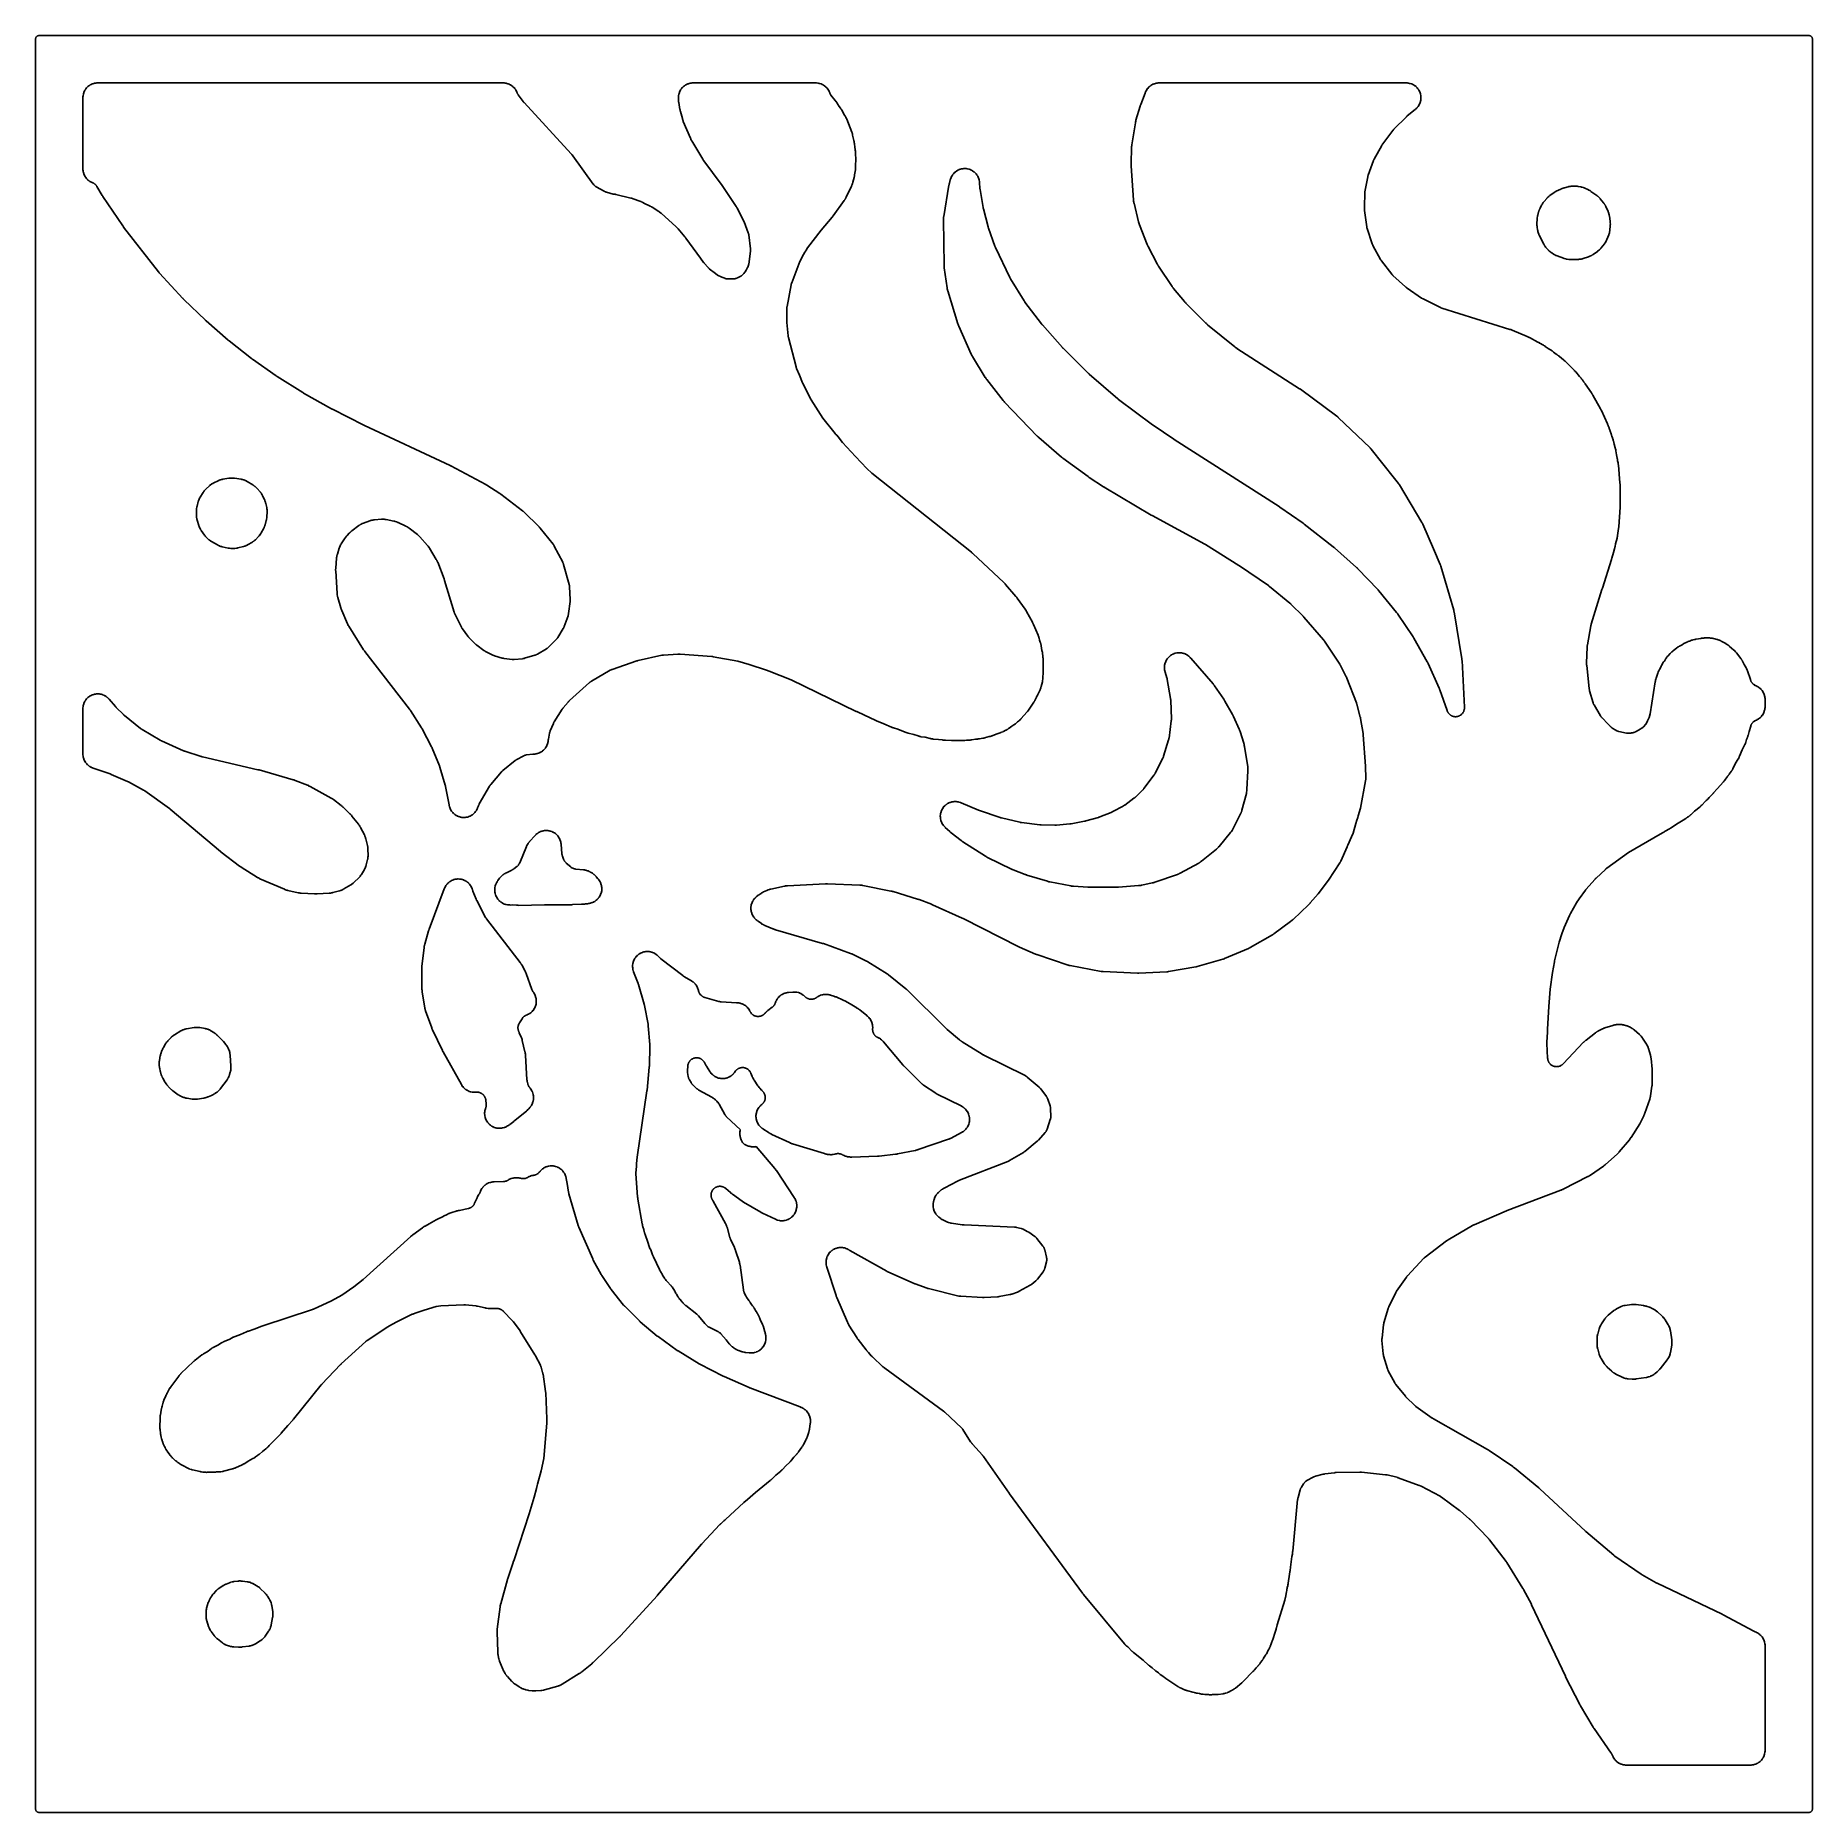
# Model space of a CAD drawing. Header units: millimetres. Extents: x 0 to 300, y 0 to 300.
import ezdxf

# ---------------------------------------------------------------- set-up
doc = ezdxf.new("R2010")
doc.units = ezdxf.units.MM
doc.layers.add('CUT', color=7, linetype='CONTINUOUS')

msp = doc.modelspace()

# ---------------------------------------------------------------- linework, layer by layer
at = {"layer": 'CUT'}
for points in [[(-0.0162, 299.6918), (0.009, 299.745), (0.0392, 299.7954), (0.0743, 299.8427), (0.1137, 299.8863), (0.1573, 299.9257), (0.2046, 299.9608), (0.255, 299.991), (0.3082, 300.0162), (0.3635, 300.036), (0.4206, 300.0503), (0.4788, 300.0589), (0.5522, 300.0625), (1.4375, 300.0625), (298.5266, 300.0625), (299.4119, 300.0625), (299.4853, 300.0589), (299.5435, 300.0503), (299.6005, 300.036), (299.6559, 300.0162), (299.7091, 299.991), (299.7595, 299.9608), (299.8068, 299.9257), (299.8503, 299.8863), (299.8898, 299.8427), (299.9249, 299.7954), (299.9551, 299.745), (299.9802, 299.6918), (300.0001, 299.6365), (300.0143, 299.5794), (300.023, 299.5212), (300.0266, 299.4478), (300.0266, 298.5625), (300.0266, 1.4375), (300.0266, 0.5522), (300.023, 0.4788), (300.0143, 0.4206), (300.0001, 0.3635), (299.9802, 0.3082), (299.9551, 0.255), (299.9249, 0.2046), (299.8898, 0.1573), (299.8503, 0.1137), (299.8068, 0.0743), (299.7595, 0.0392), (299.7091, 0.009), (299.6559, -0.0162), (299.6005, -0.036), (299.5435, -0.0503), (299.4853, -0.0589), (299.4119, -0.0625), (298.5266, -0.0625), (1.4375, -0.0625), (0.5522, -0.0625), (0.4788, -0.0589), (0.4206, -0.0503), (0.3635, -0.036), (0.3082, -0.0162), (0.255, 0.009), (0.2046, 0.0392), (0.1573, 0.0743), (0.1137, 0.1137), (0.0743, 0.1573), (0.0392, 0.2046), (0.009, 0.255), (-0.0162, 0.3082), (-0.036, 0.3635), (-0.0503, 0.4206), (-0.0589, 0.4788), (-0.0625, 0.5522), (-0.0625, 1.4375), (-0.0625, 298.5625), (-0.0625, 299.4478), (-0.0589, 299.5212), (-0.0503, 299.5794), (-0.036, 299.6365)], [(8.0051, 276.9846), (8.0187, 276.9289), (8.0698, 276.7553), (8.0886, 276.7012), (8.156, 276.5332), (8.1799, 276.4812), (8.263, 276.3204), (8.2917, 276.2709), (8.3898, 276.1187), (8.4231, 276.0722), (8.5352, 275.9301), (8.5728, 275.8869), (8.698, 275.7561), (8.7395, 275.7167), (8.8766, 275.5985), (8.9217, 275.5632), (9.0694, 275.4586), (9.1176, 275.4278), (9.2746, 275.3377), (9.3256, 275.3116), (9.4928, 275.2359), (9.5191, 275.2247), (9.5395, 275.2166), (9.5781, 275.2002), (9.6482, 275.1686), (9.7229, 275.1306), (9.7714, 275.103), (9.8423, 275.0581), (9.888, 275.0261), (9.9544, 274.9749), (9.997, 274.9388), (10.0583, 274.8816), (10.0973, 274.8416), (10.153, 274.779), (10.1882, 274.7356), (10.2378, 274.668), (10.2804, 274.6041), (10.3028, 274.5686), (11.2168, 273.0462), (11.2206, 273.0399), (11.2476, 272.9962), (11.2518, 272.9895), (11.2861, 272.9355), (11.2903, 272.929), (11.318, 272.8867), (11.3226, 272.8798), (14.6662, 267.917), (14.6717, 267.909), (14.7105, 267.8534), (14.7166, 267.8449), (14.7662, 267.7764), (14.7722, 267.7681), (14.8123, 267.7147), (14.819, 267.706), (20.6982, 260.1609), (20.7058, 260.1514), (20.7559, 260.0896), (20.7638, 260.0802), (20.8283, 260.004), (20.8363, 259.9947), (20.889, 259.935), (20.8972, 259.926), (24.8363, 255.6425), (24.8422, 255.6363), (24.8829, 255.5932), (24.8893, 255.5866), (24.9409, 255.5337), (24.9472, 255.5273), (24.9886, 255.4861), (24.9955, 255.4794), (28.6264, 251.9806), (28.6311, 251.976), (28.6644, 251.9447), (28.6695, 251.9399), (28.7114, 251.9013), (28.7165, 251.8967), (28.75, 251.8666), (28.7555, 251.8617), (32.4634, 248.6072), (32.4694, 248.602), (32.5112, 248.5663), (32.5177, 248.5608), (32.5705, 248.517), (32.5769, 248.5118), (32.619, 248.4777), (32.626, 248.4722), (36.4148, 245.505), (36.4207, 245.5005), (36.4616, 245.4693), (36.4679, 245.4645), (36.5194, 245.4262), (36.5257, 245.4217), (36.5667, 245.392), (36.5735, 245.3871), (40.5798, 242.5752), (40.5861, 242.5708), (40.6303, 242.5406), (40.6372, 242.536), (40.6928, 242.4991), (40.6996, 242.4946), (40.744, 242.4661), (40.7513, 242.4614), (45.0708, 239.7685), (45.076, 239.7653), (45.1122, 239.7432), (45.1178, 239.7399), (45.1633, 239.7128), (45.1688, 239.7096), (45.2049, 239.6886), (45.2109, 239.6852), (49.9412, 237.0126), (49.9469, 237.0094), (49.9869, 236.9873), (49.9931, 236.984), (50.0433, 236.9571), (50.0494, 236.9538), (50.0893, 236.9331), (50.0959, 236.9297), (55.4023, 234.249), (55.406, 234.2471), (55.4321, 234.2342), (55.4361, 234.2322), (55.4686, 234.2163), (55.4726, 234.2144), (55.4984, 234.2021), (55.5027, 234.2001), (69.9391, 227.4352), (69.9434, 227.4331), (69.9535, 227.4283), (69.9579, 227.4263), (69.9682, 227.4213), (69.9735, 227.4187), (69.9858, 227.4127), (69.9911, 227.41), (69.9972, 227.407), (70.0025, 227.4044), (70.0148, 227.3981), (70.0194, 227.3958), (70.0293, 227.3907), (70.0434, 227.3833), (70.0496, 227.38), (75.9819, 224.2109), (75.9879, 224.2076), (76.002, 224.2), (76.008, 224.1967), (76.0224, 224.1887), (76.0297, 224.1846), (76.0468, 224.1749), (76.0542, 224.1707), (76.0626, 224.1658), (76.0699, 224.1616), (76.0869, 224.1515), (76.0941, 224.1472), (76.0979, 224.1449), (76.1064, 224.1397), (76.1262, 224.1274), (76.1346, 224.1221), (78.3509, 222.7152), (78.3591, 222.71), (78.378, 222.6976), (78.3861, 222.6923), (78.3958, 222.6859), (78.4037, 222.6805), (78.4222, 222.668), (78.4301, 222.6625), (78.4392, 222.6562), (78.4471, 222.6506), (78.4654, 222.6376), (78.4732, 222.632), (78.4827, 222.6251), (78.4904, 222.6194), (78.5084, 222.6059), (78.5161, 222.6001), (82.1877, 219.8018), (82.1992, 219.7929), (82.2257, 219.772), (82.237, 219.7629), (82.2507, 219.7518), (82.2619, 219.7425), (82.2878, 219.7208), (82.2988, 219.7113), (82.3113, 219.7004), (82.3222, 219.6908), (82.3473, 219.6683), (82.358, 219.6585), (82.371, 219.6465), (82.3815, 219.6366), (82.4059, 219.6132), (82.4163, 219.6031), (84.9637, 217.083), (84.9728, 217.0739), (84.9938, 217.0525), (85.0027, 217.0432), (85.0136, 217.0319), (85.0224, 217.0225), (85.0428, 217.0006), (85.0515, 216.9911), (85.0613, 216.9801), (85.0699, 216.9705), (85.0896, 216.9479), (85.098, 216.9382), (85.1082, 216.9263), (85.1165, 216.9164), (85.1356, 216.8933), (85.1437, 216.8833), (87.3568, 214.1271), (87.3636, 214.1185), (87.3742, 214.1051), (87.3912, 214.0826), (87.4135, 214.0522), (87.4329, 214.0247), (87.4478, 214.0027), (87.4562, 213.9901), (87.4593, 213.9853), (87.4768, 213.9574), (87.5146, 213.8946), (87.5364, 213.8564), (87.5434, 213.8434), (87.5486, 213.8337), (88.9809, 211.0902), (88.9863, 211.0796), (88.9936, 211.0652), (89.014, 211.0221), (89.0461, 210.9492), (89.0596, 210.9167), (89.0719, 210.8837), (89.098, 210.8086), (89.1126, 210.7631), (89.117, 210.7476), (89.1203, 210.7361), (90.0541, 207.3482), (90.0572, 207.3366), (90.0613, 207.321), (90.0721, 207.2744), (90.0882, 207.1961), (90.0946, 207.1614), (90.0996, 207.1265), (90.1094, 207.0472), (90.114, 206.9996), (90.1151, 206.9834), (90.1158, 206.9715), (90.2368, 204.8169), (90.2373, 204.8065), (90.238, 204.7904), (90.2388, 204.7638), (90.2394, 204.728), (90.2393, 204.6962), (90.2388, 204.6711), (90.2384, 204.6567), (90.2382, 204.6513), (90.2365, 204.6202), (90.2316, 204.551), (90.2276, 204.5095), (90.226, 204.4956), (90.2247, 204.4852), (89.9591, 202.4355), (89.9575, 202.4237), (89.9552, 202.4077), (89.9472, 202.3606), (89.9317, 202.2824), (89.9242, 202.248), (89.9153, 202.2139), (89.8937, 202.1372), (89.8795, 202.0916), (89.8743, 202.0763), (89.8704, 202.065), (89.2314, 200.2663), (89.2274, 200.2553), (89.2219, 200.2404), (89.2046, 200.197), (89.1737, 200.1253), (89.1595, 200.0939), (89.144, 200.063), (89.1077, 199.994), (89.0848, 199.9531), (89.0767, 199.9396), (89.0707, 199.9295), (88.1152, 198.3689), (88.1081, 198.3575), (88.0984, 198.3422), (88.0684, 198.2977), (88.0161, 198.2251), (87.9923, 198.1935), (87.9671, 198.163), (87.9085, 198.0953), (87.8722, 198.0558), (87.8595, 198.0429), (87.8501, 198.0333), (86.5514, 196.7414), (86.5447, 196.7349), (86.5344, 196.7248), (86.5171, 196.7084), (86.4936, 196.6867), (86.4724, 196.6678), (86.4694, 196.6651), (86.4308, 196.6335), (86.377, 196.5918), (86.3245, 196.5541), (86.2864, 196.5288), (86.2545, 196.5085), (86.2439, 196.5021), (86.236, 196.4973), (84.6851, 195.5789), (84.6731, 195.572), (84.657, 195.5628), (84.6083, 195.5369), (84.5259, 195.4963), (84.4891, 195.4792), (84.4515, 195.4638), (84.3657, 195.4308), (84.3137, 195.4127), (84.296, 195.4071), (84.2828, 195.4031), (82.5157, 194.8766), (82.5044, 194.8733), (82.4893, 194.869), (82.444, 194.8574), (82.368, 194.8401), (82.3343, 194.8331), (82.3003, 194.8274), (82.2233, 194.816), (82.1769, 194.8103), (82.1612, 194.8088), (82.1495, 194.8078), (80.7737, 194.6949), (80.7625, 194.6941), (80.7474, 194.693), (80.7025, 194.691), (80.6276, 194.6896), (80.5945, 194.6896), (80.5613, 194.6908), (80.4865, 194.6949), (80.4417, 194.6985), (80.4267, 194.7001), (80.4155, 194.7014), (79.0659, 194.8612), (79.0563, 194.8624), (79.0415, 194.8643), (79.017, 194.8678), (78.9843, 194.873), (78.9553, 194.878), (78.9324, 194.8824), (78.9193, 194.885), (78.9144, 194.886), (78.8862, 194.8923), (78.8237, 194.9073), (78.7864, 194.9171), (78.7739, 194.9207), (78.7647, 194.9234), (77.4635, 195.3105), (77.4543, 195.3133), (77.4399, 195.3178), (77.4164, 195.3254), (77.3849, 195.3361), (77.3571, 195.346), (77.3352, 195.3543), (77.3227, 195.3591), (77.3181, 195.3609), (77.2913, 195.372), (77.232, 195.3976), (77.1969, 195.4136), (77.1851, 195.4193), (77.1764, 195.4236), (75.918, 196.0487), (75.9093, 196.0532), (75.8958, 196.0601), (75.8736, 196.0718), (75.844, 196.0879), (75.8181, 196.1026), (75.7976, 196.1147), (75.786, 196.1217), (75.7817, 196.1243), (75.7569, 196.14), (75.7023, 196.1758), (75.6701, 196.198), (75.6594, 196.2057), (75.6514, 196.2115), (74.4536, 197.0942), (74.448, 197.0983), (74.4351, 197.108), (74.4327, 197.1098), (74.408, 197.1291), (74.3592, 197.1687), (74.3426, 197.1825), (74.3203, 197.2025), (74.2621, 197.2565), (74.2376, 197.2801), (73.1727, 198.3475), (73.161, 198.3594), (73.1341, 198.3875), (73.1226, 198.3996), (73.1091, 198.4142), (73.098, 198.4263), (73.0724, 198.455), (73.0616, 198.4674), (73.0492, 198.4818), (73.0385, 198.4944), (73.0139, 198.5241), (73.0035, 198.5369), (72.9909, 198.5527), (72.9807, 198.5657), (72.9572, 198.5963), (72.9473, 198.6095), (72.0276, 199.852), (72.0218, 199.8601), (72.0127, 199.8726), (71.998, 199.8936), (71.9787, 199.9219), (71.962, 199.9474), (71.9491, 199.9678), (71.9418, 199.9795), (71.9391, 199.9839), (71.9239, 200.0097), (71.8912, 200.0676), (71.8723, 200.1027), (71.8662, 200.1147), (71.8617, 200.1237), (70.7383, 202.3923), (70.7341, 202.4008), (70.7278, 202.414), (70.7176, 202.4358), (70.7043, 202.4654), (70.6929, 202.4918), (70.6842, 202.5129), (70.6794, 202.525), (70.6776, 202.5295), (70.6676, 202.5559), (70.6464, 202.6151), (70.6344, 202.6508), (70.6306, 202.663), (70.6278, 202.672), (69.0162, 208.0269), (69.0131, 208.0369), (68.991, 208.1061), (68.9875, 208.1167), (68.9582, 208.2024), (68.9546, 208.2128), (68.9303, 208.2801), (68.9262, 208.2911), (67.8513, 211.0932), (67.8465, 211.1053), (67.8143, 211.1841), (67.8093, 211.1961), (67.7889, 211.243), (67.7779, 211.2668), (67.7034, 211.4196), (67.6914, 211.4429), (67.6671, 211.4878), (67.6607, 211.4993), (67.6185, 211.5731), (67.6119, 211.5844), (66.4738, 213.4795), (66.4666, 213.4913), (66.4184, 213.5674), (66.4109, 213.579), (66.3809, 213.6241), (66.3651, 213.6468), (66.2586, 213.7919), (66.2416, 213.8138), (66.2076, 213.8559), (66.1988, 213.8666), (66.1406, 213.9353), (66.1316, 213.9458), (64.8596, 215.38), (64.85, 215.3906), (64.7867, 215.4585), (64.7769, 215.4689), (64.7379, 215.5088), (64.7175, 215.5288), (64.5817, 215.6553), (64.5604, 215.6742), (64.5178, 215.7103), (64.5068, 215.7194), (64.4345, 215.7776), (64.4233, 215.7865), (63.0565, 216.8359), (63.0437, 216.8455), (62.9599, 216.9064), (62.9469, 216.9156), (62.8956, 216.9508), (62.8688, 216.9682), (62.692, 217.0762), (62.6644, 217.0921), (62.6096, 217.1217), (62.5955, 217.129), (62.503, 217.1759), (62.4887, 217.1829), (61.161, 217.8115), (61.1442, 217.8191), (61.0346, 217.8669), (61.0176, 217.874), (60.951, 217.9007), (60.9165, 217.9133), (60.6896, 217.9884), (60.6543, 217.9989), (60.5849, 218.0172), (60.5671, 218.0216), (60.4505, 218.0486), (60.4325, 218.0525), (59.1698, 218.3042), (59.1564, 218.3067), (59.0686, 218.3221), (59.055, 218.3243), (59.0021, 218.3324), (58.9749, 218.3359), (58.8, 218.3544), (58.7453, 218.3577), (58.5695, 218.3601), (58.5421, 218.3599), (58.4885, 218.3582), (58.4748, 218.3576), (58.3858, 218.3527), (58.3722, 218.3518), (57.1642, 218.2579), (57.1507, 218.2567), (57.0633, 218.248), (57.0498, 218.2465), (56.9974, 218.24), (56.9706, 218.2361), (56.7997, 218.2072), (56.7469, 218.1957), (56.5792, 218.1515), (56.5532, 218.144), (56.5028, 218.1283), (56.4899, 218.1241), (56.4067, 218.096), (56.3939, 218.0915), (55.3076, 217.6974), (55.2939, 217.6923), (55.2057, 217.6578), (55.1922, 217.6524), (55.1397, 217.6304), (55.1131, 217.6185), (54.9445, 217.538), (54.8932, 217.5104), (54.7332, 217.414), (54.7086, 217.3983), (54.6613, 217.3666), (54.6493, 217.3583), (54.572, 217.3037), (54.5602, 217.2951), (53.3329, 216.3822), (53.322, 216.3739), (53.2517, 216.3191), (53.241, 216.3106), (53.1995, 216.2767), (53.1787, 216.2588), (53.0461, 216.1399), (53.0261, 216.1212), (52.9879, 216.0836), (52.9782, 216.0739), (52.9161, 216.01), (52.9067, 216.0001), (52.5526, 215.6188), (52.5439, 215.6093), (52.4885, 215.547), (52.4801, 215.5373), (52.4476, 215.4992), (52.4314, 215.4793), (52.3288, 215.348), (52.3135, 215.3274), (52.2844, 215.2867), (52.277, 215.2761), (52.23, 215.2073), (52.2229, 215.1966), (51.567, 214.1899), (51.5598, 214.1785), (51.5136, 214.1039), (51.5066, 214.0924), (51.4798, 214.0469), (51.4666, 214.0233), (51.3855, 213.8704), (51.3624, 213.8216), (51.2954, 213.662), (51.2856, 213.6369), (51.2673, 213.5874), (51.2628, 213.5746), (51.2344, 213.4916), (51.2302, 213.4788), (50.9101, 212.4706), (50.9053, 212.4546), (50.8753, 212.3502), (50.871, 212.3341), (50.8547, 212.2709), (50.8473, 212.2383), (50.805, 212.0255), (50.7995, 211.9925), (50.7903, 211.928), (50.7882, 211.9114), (50.7761, 211.8035), (50.7744, 211.7868), (50.6307, 210.0908), (50.6299, 210.0804), (50.625, 210.0078), (50.6243, 209.9969), (50.622, 209.9493), (50.6213, 209.9263), (50.6198, 209.7829), (50.6199, 209.7608), (50.6209, 209.7224), (50.6213, 209.712), (50.6244, 209.6401), (50.6251, 209.6284), (50.8642, 205.8372), (50.8654, 205.8209), (50.8749, 205.7154), (50.8766, 205.6992), (50.8841, 205.6361), (50.8888, 205.6038), (50.9249, 205.3952), (50.9314, 205.3632), (50.9456, 205.3012), (50.9495, 205.2854), (50.976, 205.1829), (50.9803, 205.1671), (51.4938, 203.3841), (51.4994, 203.3657), (51.5376, 203.2472), (51.5438, 203.229), (51.5966, 203.0818), (51.6033, 203.0639), (51.6491, 202.948), (51.6565, 202.9303), (52.6111, 200.723), (52.6155, 200.713), (52.6469, 200.6438), (52.6517, 200.6335), (52.6732, 200.5886), (52.6839, 200.5671), (52.7538, 200.4347), (52.7649, 200.4144), (52.785, 200.3797), (52.7905, 200.3704), (52.8292, 200.306), (52.8356, 200.2956), (55.3351, 196.3288), (55.343, 196.3165), (55.3956, 196.2374), (55.4038, 196.2254), (55.4722, 196.1277), (55.4808, 196.1158), (55.5371, 196.0394), (55.5459, 196.0277), (63.1181, 186.2649), (63.1244, 186.2567), (63.139, 186.2375), (63.1452, 186.2292), (63.1527, 186.219), (63.1588, 186.2107), (63.1729, 186.1911), (63.1789, 186.1826), (63.1858, 186.1729), (63.1917, 186.1644), (63.2054, 186.1445), (63.2112, 186.1359), (63.2182, 186.1254), (63.224, 186.1168), (63.2372, 186.0966), (63.2428, 186.0879), (65.1388, 183.1145), (65.1438, 183.1066), (65.1554, 183.088), (65.1603, 183.08), (65.1663, 183.0703), (65.1711, 183.0622), (65.1823, 183.0434), (65.187, 183.0353), (65.1924, 183.026), (65.1971, 183.0179), (65.2079, 182.9988), (65.2125, 182.9907), (65.218, 182.9807), (65.2225, 182.9724), (65.2329, 182.9532), (65.2373, 182.9449), (66.8266, 179.9242), (66.8316, 179.9145), (66.8432, 179.8919), (66.8481, 179.8821), (66.854, 179.8702), (66.8588, 179.8604), (66.8698, 179.8375), (66.8745, 179.8276), (66.8798, 179.8162), (66.8843, 179.8063), (66.8948, 179.7831), (66.8992, 179.7732), (66.9045, 179.761), (66.9088, 179.751), (66.9187, 179.7275), (66.9229, 179.7175), (68.1453, 176.7219), (68.1494, 176.7115), (68.159, 176.6872), (68.1631, 176.6767), (68.1679, 176.6639), (68.1718, 176.6534), (68.1808, 176.6288), (68.1846, 176.6183), (68.1888, 176.6061), (68.1925, 176.5955), (68.2009, 176.5707), (68.2044, 176.5601), (68.2086, 176.5471), (68.212, 176.5364), (68.2197, 176.5114), (68.2229, 176.5007), (69.1314, 173.4317), (69.1345, 173.421), (69.1416, 173.396), (69.1445, 173.3853), (69.1481, 173.3721), (69.1509, 173.3614), (69.1573, 173.3362), (69.16, 173.3254), (69.163, 173.313), (69.1656, 173.3022), (69.1714, 173.2769), (69.1739, 173.266), (69.1767, 173.2527), (69.179, 173.2418), (69.1842, 173.2164), (69.1864, 173.2055), (69.7799, 170.1003), (69.7816, 170.0918), (69.7938, 170.0329), (69.7957, 170.0237), (69.8135, 169.9441), (69.8205, 169.9158), (69.8692, 169.7378), (69.8875, 169.6821), (69.9554, 169.5044), (69.9795, 169.4496), (70.0643, 169.2806), (70.0937, 169.2285), (70.195, 169.0687), (70.2294, 169.0198), (70.3461, 168.8709), (70.3852, 168.8257), (70.5161, 168.6891), (70.5596, 168.6481), (70.7034, 168.5252), (70.7508, 168.4887), (70.9061, 168.3808), (70.9569, 168.3491), (71.1222, 168.2572), (71.1759, 168.2308), (71.3495, 168.1558), (71.4055, 168.1349), (71.5858, 168.0775), (71.6436, 168.0623), (71.8287, 168.0232), (71.8877, 168.0138), (72.0758, 167.9933), (72.1355, 167.9898), (72.3246, 167.9882), (72.3844, 167.9906), (72.5727, 168.0078), (72.632, 168.0162), (72.8177, 168.0521), (72.8758, 168.0664), (73.057, 168.1206), (73.1134, 168.1406), (73.2883, 168.2125), (73.3424, 168.238), (73.5093, 168.3271), (73.5606, 168.3578), (73.7177, 168.463), (73.7657, 168.4987), (73.9117, 168.6191), (73.9559, 168.6594), (74.0891, 168.7937), (74.129, 168.8382), (74.2482, 168.9851), (74.2835, 169.0333), (74.3875, 169.1913), (74.4178, 169.2429), (74.5067, 169.4128), (74.5199, 169.4397), (74.5444, 169.4927), (74.5505, 169.5064), (74.589, 169.5956), (74.5948, 169.6095), (74.745, 169.983), (74.7509, 169.9972), (74.7648, 170.0303), (74.771, 170.0444), (74.7785, 170.0616), (74.7849, 170.0756), (74.8, 170.1081), (74.8065, 170.122), (74.8142, 170.1379), (74.8211, 170.1517), (74.8372, 170.1837), (74.8443, 170.1974), (74.853, 170.214), (74.8603, 170.2275), (74.8776, 170.259), (74.8851, 170.2724), (76.6094, 173.29), (76.6147, 173.2992), (76.623, 173.3134), (76.6371, 173.3366), (76.6565, 173.3674), (76.6742, 173.3945), (76.6886, 173.4157), (76.697, 173.4278), (76.7001, 173.4322), (76.7188, 173.4579), (76.7615, 173.5142), (76.7879, 173.5473), (76.7971, 173.5583), (76.8039, 173.5664), (78.6126, 175.6815), (78.6193, 175.6893), (78.6299, 175.7013), (78.6476, 175.721), (78.6717, 175.7469), (78.6935, 175.7696), (78.7111, 175.7873), (78.7213, 175.7974), (78.7251, 175.8011), (78.7476, 175.8222), (78.7985, 175.8685), (78.8297, 175.8955), (78.8404, 175.9044), (78.8484, 175.9109), (80.9233, 177.5889), (80.9312, 177.5952), (80.9435, 177.605), (80.9641, 177.6208), (80.9921, 177.6416), (81.0172, 177.6596), (81.0374, 177.6736), (81.049, 177.6815), (81.0533, 177.6844), (81.0789, 177.7009), (81.1363, 177.7366), (81.1712, 177.7572), (81.1831, 177.7639), (81.192, 177.7688), (82.2896, 178.3683), (82.3268, 178.3875), (82.3958, 178.4211), (82.4728, 178.4542), (82.525, 178.4739), (82.6046, 178.4997), (82.6584, 178.5145), (82.7402, 178.5328), (82.8157, 178.5461), (82.8572, 178.5524), (83.8955, 178.6854), (83.9062, 178.6867), (83.9227, 178.6886), (83.95, 178.6913), (83.9868, 178.6945), (84.0195, 178.6967), (84.0481, 178.6981), (84.0522, 178.6983), (84.1565, 178.7041), (84.1714, 178.7051), (84.2275, 178.7096), (84.2563, 178.7126), (84.4402, 178.7364), (84.4972, 178.7465), (84.6755, 178.7874), (84.7312, 178.803), (84.9048, 178.8608), (84.9587, 178.8817), (85.1259, 178.9559), (85.1776, 178.9819), (85.3368, 179.0719), (85.3858, 179.1028), (85.5356, 179.2077), (85.5814, 179.2432), (85.7204, 179.362), (85.7625, 179.4017), (85.8895, 179.5334), (85.9276, 179.577), (86.0412, 179.7203), (86.075, 179.7673), (86.1743, 179.9209), (86.2033, 179.971), (86.2874, 180.1334), (86.3115, 180.1861), (86.3795, 180.3559), (86.3984, 180.4106), (86.4498, 180.5861), (86.4634, 180.6424), (86.498, 180.8246), (86.5028, 180.8531), (86.5107, 180.9091), (86.5125, 180.9234), (86.5234, 181.0168), (86.5249, 181.0312), (86.5257, 181.0404), (86.5291, 181.0711), (86.5377, 181.1393), (86.5438, 181.1801), (86.5462, 181.1938), (86.548, 181.2039), (86.7388, 182.233), (86.741, 182.2448), (86.7442, 182.2607), (86.7548, 182.3074), (86.7746, 182.3849), (86.784, 182.419), (86.7948, 182.4527), (86.8207, 182.5283), (86.8374, 182.5733), (86.8435, 182.5883), (86.848, 182.5994), (87.385, 183.8822), (87.3888, 183.8911), (87.3948, 183.905), (87.405, 183.9277), (87.419, 183.9579), (87.432, 183.9846), (87.4426, 184.0056), (87.4487, 184.0176), (87.451, 184.022), (87.465, 184.0475), (87.4969, 184.1039), (87.5167, 184.1373), (87.5237, 184.1484), (87.5289, 184.1566), (88.888, 186.2816), (88.8958, 186.2936), (88.9141, 186.3213), (88.9221, 186.3331), (88.9319, 186.3475), (88.9401, 186.3592), (88.9594, 186.3864), (88.9677, 186.3979), (88.9774, 186.4111), (88.9859, 186.4226), (89.006, 186.4491), (89.0147, 186.4604), (89.0254, 186.4741), (89.0343, 186.4853), (89.0552, 186.5112), (89.0643, 186.5222), (89.8734, 187.491), (89.884, 187.5034), (89.909, 187.5322), (89.9198, 187.5445), (89.9331, 187.5593), (89.9442, 187.5714), (89.9702, 187.5993), (89.9814, 187.6111), (89.9945, 187.6246), (90.0059, 187.6363), (90.0329, 187.6632), (90.0446, 187.6746), (90.059, 187.6884), (90.0709, 187.6997), (90.0988, 187.7256), (90.1109, 187.7366), (93.5165, 190.7821), (93.5248, 190.7894), (93.54, 190.8027), (93.563, 190.8221), (93.5896, 190.8437), (93.6149, 190.8636), (93.6369, 190.8803), (93.6492, 190.8894), (93.6538, 190.8928), (93.681, 190.9119), (93.7422, 190.9533), (93.7795, 190.9772), (93.7923, 190.9849), (93.8018, 190.9906), (96.9675, 192.8569), (96.9776, 192.8628), (96.9912, 192.8706), (97.0322, 192.8926), (97.1014, 192.9276), (97.1323, 192.9425), (97.1637, 192.9561), (97.2354, 192.9857), (97.2789, 193.0022), (97.2937, 193.0075), (97.3047, 193.0113), (101.489, 194.4256), (101.5003, 194.4294), (101.5267, 194.4379), (101.5381, 194.4415), (101.552, 194.4458), (101.5634, 194.4492), (101.59, 194.4571), (101.6014, 194.4604), (101.6146, 194.4641), (101.6261, 194.4672), (101.6529, 194.4743), (101.6645, 194.4773), (101.6786, 194.4809), (101.6901, 194.4837), (101.7171, 194.4901), (101.7287, 194.4928), (105.6907, 195.3794), (105.6978, 195.3809), (105.7144, 195.3845), (105.7175, 195.3852), (105.7499, 195.3914), (105.8151, 195.4027), (105.8375, 195.4062), (105.8688, 195.41), (105.9519, 195.4184), (105.9876, 195.4213), (108.3887, 195.5672), (108.8035, 195.5722), (108.8128, 195.5716), (114.1487, 195.1762), (114.1607, 195.1752), (114.1889, 195.1728), (114.2009, 195.1716), (114.2156, 195.1701), (114.2276, 195.1688), (114.2557, 195.1656), (114.2677, 195.1642), (114.2815, 195.1624), (114.2935, 195.1608), (114.3214, 195.1568), (114.3334, 195.155), (114.348, 195.1527), (114.3599, 195.1508), (114.3877, 195.1461), (114.3996, 195.144), (118.5359, 194.3848), (120.4725, 193.8563), (123.3666, 192.8916), (123.8387, 192.7055), (127.5262, 191.2347), (138.5505, 185.9152), (138.5541, 185.9134), (138.5798, 185.9013), (138.5837, 185.8994), (138.6158, 185.8845), (138.6197, 185.8827), (138.6451, 185.8711), (138.6493, 185.8692), (139.9609, 185.2824), (141.7383, 184.4301), (141.7465, 184.4262), (141.8041, 184.3996), (141.8131, 184.3956), (141.8854, 184.3636), (141.8943, 184.3598), (141.9518, 184.3355), (141.9613, 184.3316), (143.1989, 183.8336), (144.4808, 183.2601), (144.4949, 183.254), (144.5871, 183.2156), (144.6013, 183.2098), (144.7182, 183.1646), (144.7326, 183.1592), (144.8266, 183.1255), (144.8411, 183.1205), (145.5583, 182.8843), (146.8005, 182.3844), (146.821, 182.3766), (146.955, 182.3283), (146.9757, 182.3213), (147.1459, 182.2669), (147.1669, 182.2606), (147.304, 182.2222), (147.3252, 182.2167), (148.2904, 181.9841), (148.9781, 181.7576), (148.9899, 181.7538), (149.0668, 181.7302), (149.0786, 181.7267), (149.1252, 181.7135), (149.1491, 181.7072), (149.3054, 181.6697), (149.3296, 181.6644), (149.377, 181.6551), (149.3891, 181.6528), (149.4683, 181.6389), (149.4805, 181.6369), (150.1818, 181.5285), (151.0284, 181.3246), (151.0403, 181.3218), (151.1181, 181.3047), (151.1301, 181.3022), (151.1771, 181.2929), (151.2012, 181.2887), (151.3585, 181.2641), (151.3828, 181.2609), (151.4303, 181.2554), (151.4425, 181.2541), (151.5218, 181.2467), (151.534, 181.2457), (152.4418, 181.1793), (153.0839, 181.08), (153.1043, 181.0773), (153.2367, 181.0614), (153.2572, 181.0593), (153.4239, 181.0451), (153.4444, 181.0437), (153.5776, 181.037), (153.5982, 181.0363), (154.6268, 181.0194), (155.2317, 180.9751), (155.2493, 180.9741), (155.3642, 180.9691), (155.3819, 180.9686), (155.5261, 180.9665), (155.5438, 180.9666), (155.6587, 180.9683), (155.6764, 180.9689), (156.2186, 180.9932), (156.4411, 180.9895), (156.459, 180.9895), (156.5754, 180.9911), (156.5933, 180.9916), (156.7392, 180.9979), (156.7571, 180.9989), (156.8732, 181.0075), (156.891, 181.009), (157.1371, 181.0345), (157.6621, 181.058), (157.6783, 181.059), (157.7833, 181.0666), (157.7995, 181.0679), (157.9311, 181.081), (157.9472, 181.0828), (158.0517, 181.096), (158.0677, 181.0983), (158.7039, 181.1964), (158.8612, 181.2126), (158.8772, 181.2145), (158.9806, 181.228), (158.9965, 181.2303), (159.1258, 181.2507), (159.1416, 181.2534), (159.2441, 181.2724), (159.2599, 181.2755), (159.3713, 181.2993), (159.9062, 181.3817), (159.9173, 181.3835), (159.9949, 181.397), (160.0064, 181.3991), (160.057, 181.4089), (160.0813, 181.4141), (160.2321, 181.4499), (160.2552, 181.4558), (160.2952, 181.467), (160.306, 181.4701), (160.3805, 181.4925), (160.3926, 181.4962), (160.5805, 181.5569), (160.981, 181.6423), (160.9937, 181.6451), (161.0759, 181.6645), (161.0885, 181.6676), (161.1377, 181.6804), (161.1627, 181.6874), (161.3242, 181.7368), (161.3489, 181.7449), (161.3968, 181.7618), (161.409, 181.7663), (161.488, 181.7962), (161.5001, 181.8009), (162.1607, 182.0673), (162.8205, 182.2804), (162.8378, 182.2863), (162.9497, 182.3262), (162.9668, 182.3326), (163.0331, 182.3586), (163.0667, 182.3729), (163.282, 182.4728), (163.3147, 182.4892), (163.3774, 182.523), (163.3933, 182.5319), (163.496, 182.5915), (163.5117, 182.6009), (163.5623, 182.6324), (163.6871, 182.6827), (163.6993, 182.6878), (163.7783, 182.7217), (163.7904, 182.727), (163.8374, 182.7484), (163.8612, 182.7599), (164.0122, 182.8369), (164.0582, 182.8629), (164.2018, 182.9529), (164.2239, 182.9674), (164.2664, 182.9967), (164.2772, 183.0044), (164.3469, 183.0547), (164.3575, 183.0625), (164.8324, 183.4218), (165.1672, 183.6299), (165.1779, 183.6367), (165.2472, 183.6819), (165.2578, 183.6889), (165.299, 183.717), (165.3197, 183.7318), (165.4505, 183.8294), (165.49, 183.8615), (165.6121, 183.9699), (165.6308, 183.9872), (165.6666, 184.0218), (165.6756, 184.0307), (165.7339, 184.0895), (165.7428, 184.0986), (165.7831, 184.1411), (165.9311, 184.253), (165.9432, 184.2624), (166.021, 184.3245), (166.0329, 184.3342), (166.0787, 184.3727), (166.1016, 184.393), (166.2473, 184.5286), (166.2692, 184.5501), (166.3108, 184.593), (166.3213, 184.6042), (166.3888, 184.6774), (166.399, 184.6888), (167.3461, 185.7713), (167.3582, 185.7854), (167.4347, 185.8786), (167.4463, 185.8931), (167.5387, 186.013), (167.5498, 186.0279), (167.6205, 186.1256), (167.6311, 186.1408), (168.5227, 187.4579), (168.5284, 187.4665), (168.5681, 187.5274), (168.574, 187.5366), (168.5993, 187.577), (168.6111, 187.5967), (168.6825, 187.7209), (168.6931, 187.7403), (168.711, 187.7742), (168.7158, 187.7835), (168.7481, 187.8477), (168.7533, 187.8581), (168.9779, 188.3258), (168.9885, 188.3429), (168.9984, 188.3595), (169.0613, 188.4682), (169.0706, 188.4851), (169.145, 188.6241), (169.1539, 188.6412), (169.2096, 188.7538), (169.2179, 188.7713), (169.5733, 189.5521), (169.5786, 189.5642), (169.6125, 189.6433), (169.6176, 189.6555), (169.6369, 189.7034), (169.6462, 189.7282), (169.7034, 189.8904), (169.7117, 189.9155), (169.7267, 189.965), (169.7304, 189.9777), (169.7535, 190.0605), (169.757, 190.0733), (169.7597, 190.0838), (169.7627, 190.0946), (169.7666, 190.1089), (169.9737, 190.9195), (169.9774, 190.9346), (169.9999, 191.033), (170.0031, 191.0482), (170.0151, 191.1077), (170.0204, 191.1383), (170.0499, 191.3379), (170.0537, 191.3687), (170.0594, 191.4291), (170.0607, 191.4446), (170.0676, 191.5453), (170.0685, 191.5608), (170.1072, 192.4573), (170.1075, 192.465), (170.1091, 192.5183), (170.1093, 192.5265), (170.1104, 192.5929), (170.1105, 192.601), (170.1106, 192.6535), (170.1106, 192.6621), (170.0869, 194.7953), (170.0863, 194.8169), (170.0796, 194.9572), (170.0782, 194.9788), (170.0636, 195.1544), (170.0614, 195.1759), (170.0447, 195.3154), (170.0417, 195.3368), (170.0286, 195.4209), (170.0273, 195.4578), (170.0265, 195.4749), (170.0223, 195.5419), (170.0191, 195.5762), (169.9924, 195.798), (169.9873, 195.832), (169.9754, 195.8981), (169.9721, 195.915), (169.9492, 196.0244), (169.9455, 196.0412), (169.9049, 196.2107), (169.785, 196.9772), (169.7823, 196.9926), (169.7639, 197.093), (169.7609, 197.1084), (169.7483, 197.1684), (169.741, 197.1989), (169.6886, 197.396), (169.6797, 197.4261), (169.6609, 197.4844), (169.6559, 197.4993), (169.622, 197.5956), (169.6166, 197.6103), (169.4921, 197.9364), (169.4066, 198.2938), (169.4037, 198.3057), (169.3836, 198.3826), (169.3804, 198.3944), (169.3674, 198.4405), (169.3602, 198.4639), (169.3108, 198.615), (169.3027, 198.6381), (169.2859, 198.6829), (169.2815, 198.6943), (169.2522, 198.7683), (169.2476, 198.7796), (168.4847, 200.5942), (168.4787, 200.608), (168.4384, 200.6976), (168.432, 200.7113), (168.3785, 200.8224), (168.3718, 200.8359), (168.327, 200.9233), (168.32, 200.9367), (168.2892, 200.9932), (167.3128, 202.7859), (167.3123, 202.7867), (167.3033, 202.8027), (167.2429, 202.906), (167.2334, 202.9217), (167.1536, 203.0488), (167.1436, 203.0643), (167.077, 203.1636), (167.0665, 203.1787), (165.7327, 205.0415), (165.725, 205.052), (165.6742, 205.1199), (165.6662, 205.1302), (165.6483, 205.1531), (165.6464, 205.1555), (165.6063, 205.2066), (165.6005, 205.214), (165.6003, 205.2143), (165.5807, 205.2392), (165.5726, 205.2494), (165.5188, 205.3149), (165.5104, 205.3249), (163.7692, 207.3553), (163.7583, 207.3677), (163.6863, 207.4472), (163.675, 207.4593), (163.5818, 207.5566), (163.5702, 207.5683), (163.4939, 207.6438), (163.4937, 207.644), (163.4934, 207.6442), (163.4815, 207.6557), (158.2191, 212.5772), (158.2101, 212.5854), (158.1511, 212.6385), (158.1419, 212.6465), (158.1302, 212.6566), (158.0606, 212.7168), (158.0516, 212.7244), (157.9921, 212.7738), (157.9823, 212.7818), (141.179, 226.1496), (140.323, 226.9401), (138.3997, 228.9495), (136.235, 231.3413), (135.471, 232.2568), (135.2351, 232.5394), (135.0618, 232.7471), (134.9954, 232.8267), (132.9121, 235.4615), (130.9259, 238.5438), (130.9198, 238.5533), (130.9058, 238.5756), (130.8999, 238.5853), (130.8927, 238.597), (130.8869, 238.6067), (130.8734, 238.6294), (130.8677, 238.6392), (130.8613, 238.6505), (130.8557, 238.6603), (130.8457, 238.6781), (130.8432, 238.683), (130.8384, 238.6922), (129.5533, 241.207), (129.549, 241.2154), (129.5393, 241.235), (129.5351, 241.2434), (129.5302, 241.2535), (129.5262, 241.2619), (129.5169, 241.2815), (129.513, 241.29), (129.5085, 241.2997), (129.5047, 241.3082), (129.4958, 241.3281), (129.492, 241.3366), (129.4875, 241.3471), (129.4838, 241.3557), (129.4753, 241.3757), (129.4717, 241.3843), (128.936, 242.6899), (128.4673, 243.832), (128.4616, 243.846), (128.4488, 243.8789), (128.4434, 243.893), (128.437, 243.9103), (128.4318, 243.9245), (128.4201, 243.9578), (128.4152, 243.9721), (128.4097, 243.9886), (128.405, 244.0029), (128.3944, 244.0366), (128.39, 244.0511), (128.3847, 244.0687), (128.3806, 244.0833), (128.3711, 244.1173), (128.3672, 244.1319), (127.0853, 249.0495), (127.0836, 249.0564), (127.0796, 249.0723), (127.0788, 249.0753), (127.0717, 249.1064), (127.0584, 249.169), (127.0542, 249.1905), (127.0494, 249.2206), (127.0382, 249.3007), (127.034, 249.3351), (126.8069, 251.5824), (126.8057, 251.5952), (126.8031, 251.6249), (126.8021, 251.6376), (126.801, 251.6528), (126.8002, 251.6655), (126.7984, 251.6949), (126.7978, 251.7075), (126.7971, 251.7221), (126.7967, 251.7348), (126.7958, 251.7644), (126.7955, 251.7771), (126.7952, 251.7925), (126.7951, 251.8052), (126.7951, 251.8348), (126.7951, 251.8475), (126.8215, 254.0184), (126.8216, 254.0283), (126.822, 254.0437), (126.8229, 254.0691), (126.8247, 254.1031), (126.8254, 254.1133), (126.8259, 254.1186), (126.8264, 254.1236), (126.8298, 254.1532), (126.8385, 254.2188), (126.8446, 254.258), (126.8469, 254.2712), (126.8487, 254.281), (127.5496, 257.9839), (127.5515, 257.9938), (127.5546, 258.0092), (127.5601, 258.0345), (127.5679, 258.0683), (127.5753, 258.0982), (127.5817, 258.1219), (127.5854, 258.1353), (127.5868, 258.1403), (127.5956, 258.1693), (127.6162, 258.2335), (127.6293, 258.2716), (127.6341, 258.2844), (127.6377, 258.2939), (129.0246, 261.9064), (129.6389, 263.107), (129.8549, 263.4551), (130.0134, 263.7105), (130.0855, 263.8267), (130.323, 264.2094), (132.6402, 267.2048), (134.4717, 269.4056), (134.4774, 269.4126), (134.5169, 269.4615), (134.5229, 269.4691), (134.5711, 269.5308), (134.5769, 269.5383), (134.6142, 269.5877), (134.6202, 269.5959), (136.5058, 272.1812), (136.5139, 272.1926), (136.5657, 272.2671), (136.5735, 272.2786), (136.6035, 272.3241), (136.6184, 272.3478), (136.7111, 272.5036), (136.7248, 272.5279), (136.7505, 272.5759), (136.757, 272.5883), (136.7646, 272.6035), (136.782, 272.6356), (136.7895, 272.65), (136.8371, 272.7438), (136.8443, 272.7583), (137.736, 274.6397), (137.7436, 274.6565), (137.7468, 274.6638), (137.7716, 274.7158), (137.7776, 274.7289), (137.816, 274.8149), (137.8218, 274.8282), (137.8436, 274.8804), (137.8541, 274.9074), (137.9182, 275.0844), (137.9274, 275.1119), (137.9441, 275.166), (137.9482, 275.1799), (137.9737, 275.2705), (137.9775, 275.2845), (138.1866, 276.1006), (138.1905, 276.1167), (138.2143, 276.2217), (138.2178, 276.2379), (138.244, 276.3704), (138.247, 276.3867), (138.265, 276.4928), (138.2676, 276.5092), (138.3922, 277.3909), (138.3936, 277.4013), (138.4026, 277.4745), (138.4038, 277.4854), (138.4089, 277.5335), (138.4109, 277.5567), (138.4204, 277.7015), (138.4214, 277.7239), (138.4225, 277.7628), (138.4227, 277.7733), (138.4235, 277.8462), (138.4235, 277.858), (138.4187, 278.4011), (138.4549, 278.8208), (138.4559, 278.834), (138.4614, 278.9198), (138.4621, 278.9331), (138.4642, 278.9847), (138.4648, 279.0112), (138.4644, 279.1832), (138.4637, 279.2096), (138.4613, 279.2613), (138.4606, 279.2745), (138.4547, 279.3603), (138.4537, 279.3735), (138.4051, 279.909), (138.4015, 280.3149), (138.4012, 280.3281), (138.3985, 280.4137), (138.398, 280.4269), (138.3953, 280.4784), (138.3933, 280.5047), (138.3767, 280.6752), (138.3736, 280.7014), (138.3663, 280.7524), (138.3643, 280.7655), (138.3504, 280.85), (138.3481, 280.863), (138.2908, 281.1697), (138.2325, 281.8131), (138.2303, 281.8334), (138.2137, 281.9654), (138.2109, 281.9856), (138.1845, 282.1504), (138.1809, 282.1705), (138.1554, 282.3011), (138.1512, 282.3211), (137.9347, 283.259), (137.9295, 283.2795), (137.8939, 283.4122), (137.8881, 283.4326), (137.8376, 283.5974), (137.831, 283.6175), (137.7862, 283.7474), (137.7789, 283.7672), (136.9417, 285.9395), (136.9364, 285.9528), (136.9011, 286.0383), (136.8955, 286.0514), (136.873, 286.1023), (136.8609, 286.1281), (136.7783, 286.2936), (136.765, 286.3188), (136.7378, 286.3673), (136.7307, 286.3797), (136.6836, 286.4594), (136.6762, 286.4715), (136.5785, 286.6281), (136.1195, 287.4343), (136.1104, 287.4497), (136.0497, 287.5492), (136.0401, 287.5644), (135.9603, 287.6869), (135.9503, 287.7018), (135.8838, 287.7975), (135.8733, 287.812), (135.661, 288.0989), (135.3983, 288.52), (135.3878, 288.5362), (135.3181, 288.6404), (135.3071, 288.6562), (135.2155, 288.784), (135.204, 288.7995), (135.1278, 288.8989), (135.1158, 288.914), (135.0946, 288.9399), (135.0379, 289.021), (135.0298, 289.0323), (134.9764, 289.1049), (134.9681, 289.116), (134.2729, 290.0178), (134.2663, 290.0264), (134.263, 290.0308), (134.2337, 290.0722), (134.1958, 290.129), (134.1543, 290.1976), (134.1289, 290.2442), (134.0938, 290.316), (134.0614, 290.3904), (134.0547, 290.4063), (134.0155, 290.5014), (134.0095, 290.5153), (133.9858, 290.569), (133.9729, 290.5962), (133.8861, 290.7685), (133.8564, 290.8209), (133.7541, 290.9814), (133.7193, 291.0305), (133.6015, 291.18), (133.5619, 291.2254), (133.4297, 291.3623), (133.3858, 291.4035), (133.2406, 291.5265), (133.1927, 291.563), (133.0359, 291.6709), (132.9846, 291.7024), (132.8178, 291.794), (132.7636, 291.8203), (132.5885, 291.8947), (132.5319, 291.9154), (132.3502, 291.9718), (132.2918, 291.9868), (132.1054, 292.0247), (132.0458, 292.0338), (131.8538, 292.0531), (131.8238, 292.0554), (131.7651, 292.0583), (131.7501, 292.0589), (131.6522, 292.0614), (131.6372, 292.0615), (111.0882, 292.0615), (111.086, 292.0615), (111.0859, 292.0615), (111.0647, 292.0615), (111.0589, 292.0615), (111.0446, 292.0614), (110.9516, 292.0592), (110.9373, 292.0586), (110.8815, 292.056), (110.8529, 292.0539), (110.6704, 292.0365), (110.6138, 292.0283), (110.4361, 291.994), (110.3805, 291.9805), (110.3478, 291.9708), (110.3469, 291.9706), (110.3452, 291.9701), (110.207, 291.9294), (110.1529, 291.9107), (110.1105, 291.8936), (110.1072, 291.8924), (110.1032, 291.8907), (109.9851, 291.8433), (109.933, 291.8195), (109.8803, 291.7922), (109.8765, 291.7904), (109.8737, 291.7888), (109.7723, 291.7364), (109.7228, 291.7078), (109.6582, 291.6661), (109.6574, 291.6656), (109.657, 291.6654), (109.5707, 291.6098), (109.5242, 291.5765), (109.3821, 291.4645), (109.3389, 291.427), (109.2082, 291.3019), (109.1688, 291.2605), (109.0506, 291.1235), (109.0153, 291.0785), (108.9106, 290.9309), (108.8798, 290.8827), (108.7897, 290.7259), (108.7636, 290.675), (108.6888, 290.5102), (108.6677, 290.4571), (108.609, 290.286), (108.593, 290.231), (108.5508, 290.0551), (108.5402, 289.9989), (108.5149, 289.8198), (108.5097, 289.7628), (108.5015, 289.5796), (108.5009, 289.551), (108.5011, 289.4951), (108.5013, 289.4808), (108.5038, 289.3878), (108.5044, 289.3735), (108.5129, 289.2065), (108.5142, 289.1878), (108.5242, 289.0664), (108.526, 289.0477), (108.5433, 288.8958), (108.5457, 288.8772), (108.5633, 288.7567), (108.5663, 288.7382), (108.5678, 288.7295), (108.7729, 287.5757), (108.7754, 287.5624), (108.7927, 287.4763), (108.7955, 287.4631), (108.8197, 287.3556), (108.8228, 287.3425), (108.8439, 287.2573), (108.8473, 287.2442), (109.177, 286.0338), (109.1825, 286.0151), (109.2197, 285.8939), (109.2258, 285.8754), (109.2775, 285.725), (109.2841, 285.7066), (109.3292, 285.5881), (109.3364, 285.57), (110.5208, 282.7371), (110.5295, 282.7173), (110.5883, 282.5897), (110.5977, 282.5702), (110.6773, 282.4129), (110.6874, 282.3938), (110.7552, 282.2708), (110.766, 282.252), (112.6035, 279.1878), (112.6113, 279.1752), (112.663, 279.0937), (112.6711, 279.0812), (112.7385, 278.9805), (112.7469, 278.9683), (112.8025, 278.8894), (112.8112, 278.8774), (115.7037, 274.9859), (115.7125, 274.9739), (115.7215, 274.9615), (115.7245, 274.9574), (115.7319, 274.9472), (115.735, 274.9428), (115.7386, 274.9377), (115.7417, 274.9333), (115.7489, 274.923), (115.7516, 274.9191), (115.7574, 274.9108), (115.7656, 274.8988), (115.7691, 274.8935), (118.266, 271.175), (118.2734, 271.1637), (118.2908, 271.1371), (118.2981, 271.1256), (118.3069, 271.1115), (118.3141, 271.1), (118.3306, 271.0728), (118.3375, 271.0611), (118.3455, 271.0476), (118.3523, 271.0358), (118.3679, 271.0082), (118.3745, 270.9963), (118.3825, 270.9817), (118.389, 270.9697), (118.4038, 270.9416), (118.41, 270.9295), (119.587, 268.6139), (120.3014, 266.7539), (120.3062, 266.7411), (120.3126, 266.7238), (120.3298, 266.6721), (120.3558, 266.5851), (120.3573, 266.5796), (120.3629, 266.5553), (120.3811, 266.4656), (120.3904, 266.4115), (120.393, 266.3932), (120.3948, 266.3796), (120.6875, 264.0411), (120.6887, 264.0312), (120.6905, 264.0159), (120.693, 263.9905), (120.6959, 263.9565), (120.698, 263.9262), (120.6982, 263.9219), (120.6994, 263.8685), (120.6988, 263.7958), (120.6956, 263.7268), (120.6915, 263.6782), (120.6871, 263.6379), (120.6854, 263.6249), (120.6841, 263.615), (120.3762, 261.4412), (120.3745, 261.4297), (120.3721, 261.4142), (120.3638, 261.3684), (120.3526, 261.3149), (120.339, 261.2616), (120.208, 260.9231), (120.203, 260.91), (120.2024, 260.9086), (120.1973, 260.8953), (119.9681, 260.4217), (119.7871, 260.144), (119.7607, 260.1034), (119.7554, 260.0953), (119.7479, 260.0839), (119.7445, 260.0797), (119.547, 259.8425), (119.1494, 259.4759), (119.1057, 259.4509), (119.064, 259.4285), (118.4841, 259.1365), (118.4478, 259.1192), (118.3805, 259.089), (118.3057, 259.0593), (118.255, 259.0419), (118.1778, 259.019), (118.1258, 259.0061), (118.0469, 258.9903), (117.9939, 258.9821), (117.9139, 258.9734), (117.8403, 258.9687), (117.8001, 258.967), (116.9333, 258.9504), (116.8894, 258.9506), (116.809, 258.953), (116.7215, 258.9598), (116.6635, 258.9672), (116.5771, 258.9826), (116.5522, 258.9883), (116.5204, 258.9957), (116.4362, 259.0195), (116.3602, 259.0451), (116.3191, 259.06), (115.8241, 259.2538), (115.0991, 259.5809), (114.7459, 259.8431), (113.7249, 260.6835), (113.718, 260.6893), (113.7072, 260.6983), (113.6895, 260.7136), (113.6814, 260.7208), (113.6351, 260.763), (113.627, 260.7706), (113.6205, 260.7768), (113.6172, 260.78), (113.6098, 260.7874), (113.5965, 260.8008), (113.5393, 260.8609), (113.5153, 260.8872), (112.8711, 261.6204), (112.8669, 261.6252), (112.8573, 261.6363), (112.8532, 261.6411), (112.8439, 261.6519), (112.839, 261.6577), (112.8276, 261.6713), (112.8228, 261.6771), (112.8172, 261.6838), (112.8124, 261.6897), (112.8012, 261.7035), (112.7965, 261.7094), (112.7941, 261.7124), (112.7885, 261.7195), (112.7756, 261.736), (112.7701, 261.7432), (112.2118, 262.4728), (109.7731, 265.853), (109.7666, 265.8618), (109.7211, 265.9225), (109.714, 265.9318), (109.6558, 266.0064), (109.6486, 266.0154), (109.6014, 266.0735), (109.5936, 266.083), (108.4809, 267.398), (108.4673, 267.4136), (108.3769, 267.5132), (108.3628, 267.5282), (108.2452, 267.6492), (108.2305, 267.6638), (108.1336, 267.7569), (108.1184, 267.7709), (105.5782, 270.0467), (105.5691, 270.0547), (105.5097, 270.1058), (105.5005, 270.1135), (105.4642, 270.1435), (105.4453, 270.1585), (105.3206, 270.2534), (105.3011, 270.2676), (105.2625, 270.2946), (105.2525, 270.3014), (105.1874, 270.345), (105.1773, 270.3516), (104.0706, 271.0606), (104.0535, 271.0711), (103.9411, 271.138), (103.9236, 271.148), (103.7798, 271.227), (103.762, 271.2364), (103.6453, 271.2956), (103.6272, 271.3044), (102.7649, 271.7057), (102.5218, 271.8451), (102.51, 271.8517), (102.4327, 271.8937), (102.4207, 271.9001), (102.3737, 271.9243), (102.3493, 271.9361), (102.1895, 272.0095), (102.1647, 272.0203), (102.1157, 272.0401), (102.1031, 272.0451), (102.0208, 272.0763), (102.0081, 272.081), (100.8493, 272.4911), (100.8349, 272.496), (100.7409, 272.5266), (100.7264, 272.5311), (100.6075, 272.5665), (100.5929, 272.5707), (100.4974, 272.5965), (100.4827, 272.6003), (97.9372, 273.2199), (97.9304, 273.2215), (97.9164, 273.2248), (97.8248, 273.2447), (97.8107, 273.2476), (97.7553, 273.2583), (97.7269, 273.2631), (97.5439, 273.2894), (97.4865, 273.2948), (97.4644, 273.2958), (96.3745, 273.6027), (96.3618, 273.6063), (96.3448, 273.6114), (96.2948, 273.6278), (96.2123, 273.6577), (96.1761, 273.6718), (96.1406, 273.6874), (96.0609, 273.7244), (96.0138, 273.748), (95.9982, 273.7564), (95.9867, 273.7627), (94.6334, 274.517), (94.5912, 274.542), (94.5153, 274.5899), (94.4354, 274.6467), (94.3843, 274.6873), (94.3111, 274.7524), (94.2647, 274.7983), (94.199, 274.871), (94.1425, 274.9407), (94.1126, 274.9796), (90.6747, 279.7304), (90.6642, 279.7445), (90.5948, 279.8348), (90.5839, 279.8485), (90.4934, 279.9592), (90.4822, 279.9727), (90.4075, 280.0588), (90.3959, 280.0718), (82.4336, 288.7342), (82.425, 288.7437), (82.4052, 288.7659), (82.3968, 288.7755), (82.3865, 288.7872), (82.3782, 288.7969), (82.359, 288.8197), (82.3509, 288.8295), (82.3416, 288.8409), (82.3335, 288.8508), (82.315, 288.8741), (82.3071, 288.8842), (82.2976, 288.8965), (82.2898, 288.9067), (82.2719, 288.9305), (82.2643, 288.9408), (81.4616, 290.0422), (81.455, 290.0514), (81.4462, 290.0638), (81.4211, 290.1011), (81.3927, 290.1457), (81.3536, 290.2133), (81.3155, 290.2865), (81.2853, 290.3503), (81.2701, 290.386), (81.2609, 290.4086), (81.2341, 290.4766), (81.2227, 290.5036), (81.1459, 290.6738), (81.1195, 290.7255), (81.0302, 290.8811), (80.9994, 290.9294), (80.8948, 291.0771), (80.8595, 291.1222), (80.7413, 291.2593), (80.7019, 291.3009), (80.5711, 291.4261), (80.5279, 291.4637), (80.3858, 291.5758), (80.3392, 291.6091), (80.1871, 291.7073), (80.1376, 291.736), (79.9768, 291.8191), (79.9247, 291.843), (79.7567, 291.9104), (79.7026, 291.9292), (79.529, 291.9804), (79.4733, 291.9939), (79.2956, 292.0283), (79.2389, 292.0364), (79.0562, 292.0539), (79.0276, 292.056), (78.9718, 292.0586), (78.9575, 292.0592), (78.8644, 292.0614), (78.8501, 292.0615), (10.5001, 292.0615), (10.4854, 292.0614), (10.3897, 292.059), (10.375, 292.0585), (10.3175, 292.0556), (10.2882, 292.0535), (10.1004, 292.035), (10.0421, 292.0263), (9.8595, 291.99), (9.8024, 291.9757), (9.6243, 291.9217), (9.5689, 291.9018), (9.3969, 291.8306), (9.3436, 291.8054), (9.1795, 291.7177), (9.129, 291.6874), (8.9742, 291.584), (8.9269, 291.5489), (8.783, 291.4308), (8.7394, 291.3913), (8.6078, 291.2597), (8.5682, 291.216), (8.4501, 291.0721), (8.415, 291.0248), (8.3116, 290.8701), (8.2814, 290.8196), (8.1936, 290.6554), (8.1684, 290.6022), (8.0972, 290.4302), (8.0774, 290.3747), (8.0233, 290.1966), (8.009, 290.1395), (7.9727, 289.9569), (7.9641, 289.8987), (7.9456, 289.7109), (7.9434, 289.6815), (7.9406, 289.6241), (7.94, 289.6093), (7.9377, 289.5137), (7.9375, 289.4989), (7.9375, 277.6077), (7.9377, 277.5934), (7.9399, 277.5004), (7.9404, 277.4861), (7.9431, 277.4302), (7.9451, 277.4016), (7.9626, 277.219), (7.9708, 277.1623)], [(120.8214, 152.0363), (120.836, 151.9806), (120.8906, 151.8069), (120.9104, 151.7528), (120.9813, 151.5851), (121.0063, 151.5333), (121.093, 151.3732), (121.1228, 151.3239), (121.2258, 151.1708), (121.2424, 151.1473), (121.276, 151.1022), (121.2848, 151.0907), (121.3327, 151.0295), (121.351, 151.0072), (121.4019, 150.9483), (121.4114, 150.9375), (121.4492, 150.8958), (121.4691, 150.8749), (121.5996, 150.7441), (121.6422, 150.7053), (121.7846, 150.5877), (121.8073, 150.5699), (121.8523, 150.5362), (121.864, 150.5277), (121.9403, 150.4734), (121.9522, 150.4651), (122.5546, 150.058), (122.5665, 150.0501), (122.6447, 150), (122.6568, 149.9924), (122.7045, 149.9634), (122.7293, 149.9491), (122.8923, 149.8602), (122.9178, 149.8471), (122.968, 149.8228), (122.9809, 149.8167), (123.0655, 149.7782), (123.0785, 149.7724), (124.4722, 149.177), (124.4893, 149.1701), (124.6008, 149.1264), (124.618, 149.12), (124.7595, 149.0695), (124.777, 149.0636), (124.8909, 149.0269), (124.9085, 149.0216), (132.8378, 146.7336), (132.8437, 146.7318), (132.8574, 146.7278), (132.8632, 146.726), (132.8772, 146.7218), (132.8844, 146.7196), (132.9012, 146.7144), (132.9083, 146.7121), (132.9166, 146.7094), (132.9238, 146.7071), (132.9404, 146.7016), (132.9476, 146.6992), (132.9512, 146.6979), (132.9596, 146.695), (132.9793, 146.6881), (132.9877, 146.6851), (137.5557, 145.0292), (137.5661, 145.0254), (137.5906, 145.0162), (137.601, 145.0122), (137.6136, 145.0072), (137.624, 145.0031), (137.6481, 144.9933), (137.6584, 144.9891), (137.6702, 144.9841), (137.6804, 144.9797), (137.7043, 144.9694), (137.7145, 144.9649), (137.7269, 144.9593), (137.7371, 144.9547), (137.7607, 144.9437), (137.7708, 144.939), (140.2536, 143.749), (140.2644, 143.7437), (140.2897, 143.7312), (140.3005, 143.7257), (140.3136, 143.719), (140.3243, 143.7134), (140.3492, 143.7002), (140.3598, 143.6945), (140.372, 143.6878), (140.3826, 143.682), (140.4071, 143.6681), (140.4176, 143.6621), (140.4303, 143.6547), (140.4407, 143.6485), (140.4649, 143.634), (140.4752, 143.6277), (143.7369, 141.6086), (143.7487, 141.6012), (143.776, 141.5837), (143.7876, 141.5761), (143.8018, 141.5667), (143.8133, 141.559), (143.84, 141.5406), (143.8514, 141.5327), (143.8644, 141.5235), (143.8757, 141.5154), (143.9019, 141.4962), (143.913, 141.4879), (143.9265, 141.4777), (143.9376, 141.4693), (143.9631, 141.4493), (143.974, 141.4407), (146.938, 139.0546), (146.9471, 139.0472), (146.968, 139.0299), (146.9769, 139.0224), (146.9878, 139.0132), (146.9966, 139.0056), (147.0171, 138.9878), (147.0258, 138.9801), (147.0358, 138.9712), (147.0444, 138.9633), (147.0644, 138.945), (147.073, 138.937), (147.0833, 138.9273), (147.0917, 138.9193), (147.1113, 138.9004), (147.1196, 138.8922), (153.6676, 132.3978), (153.6763, 132.3892), (153.734, 132.3343), (153.7429, 132.326), (153.8167, 132.2586), (153.8258, 132.2504), (153.8857, 132.1979), (153.8949, 132.1899), (155.9853, 130.4305), (156.0023, 130.4167), (156.1145, 130.329), (156.132, 130.3159), (156.2767, 130.2111), (156.2946, 130.1986), (156.4129, 130.1194), (156.4314, 130.1076), (159.7814, 128.0371), (159.7931, 128.03), (159.8696, 127.9851), (159.8815, 127.9783), (159.9789, 127.9241), (159.9909, 127.9176), (160.0694, 127.8762), (160.0815, 127.8699), (167.0539, 124.3936), (167.0661, 124.3873), (167.0826, 124.3788), (167.1308, 124.3519), (167.2096, 124.3048), (167.244, 124.2832), (167.2773, 124.26), (167.3515, 124.2058), (167.3949, 124.1719), (167.4092, 124.1601), (167.4198, 124.1512), (169.4271, 122.4346), (169.4365, 122.4264), (169.4491, 122.4153), (169.4856, 122.3813), (169.5449, 122.323), (169.5706, 122.2967), (169.5952, 122.2693), (169.6495, 122.2063), (169.6809, 122.1676), (169.6912, 122.1543), (169.6987, 122.1444), (170.6515, 120.8689), (170.6584, 120.8595), (170.6676, 120.8469), (170.6939, 120.8086), (170.7237, 120.7629), (170.7645, 120.6936), (170.801, 120.6248), (170.8358, 120.5514), (170.8576, 120.4994), (170.8747, 120.4554), (170.8799, 120.441), (170.8837, 120.43), (171.2836, 119.2702), (171.2874, 119.259), (171.2924, 119.2438), (171.3061, 119.1985), (171.3207, 119.1449), (171.3387, 119.0649), (171.3525, 118.9867), (171.3631, 118.9045), (171.3679, 118.8473), (171.3706, 118.7993), (171.3711, 118.7837), (171.3713, 118.7718), (171.3925, 117.4852), (171.3926, 117.4727), (171.3927, 117.4557), (171.3914, 117.4055), (171.3882, 117.3465), (171.3794, 117.2599), (171.3668, 117.1766), (171.3494, 117.0903), (171.3345, 117.0314), (171.3206, 116.9823), (171.3156, 116.9664), (171.3117, 116.9545), (170.7869, 115.3634), (170.7714, 115.3201), (170.741, 115.2417), (170.7035, 115.1579), (170.6757, 115.1034), (170.6299, 115.0239), (170.5967, 114.9725), (170.543, 114.898), (170.4904, 114.8324), (170.4607, 114.7973), (169.3204, 113.5153), (169.3156, 113.51), (169.3043, 113.4975), (169.3022, 113.4952), (169.2799, 113.4715), (169.2342, 113.4249), (169.2183, 113.4091), (169.1955, 113.388), (169.1337, 113.3332), (169.1068, 113.3103), (166.9968, 111.5814), (166.9913, 111.577), (166.9786, 111.5668), (166.9762, 111.5649), (166.9515, 111.5458), (166.9009, 111.5081), (166.8833, 111.4954), (166.8584, 111.4786), (166.7914, 111.4355), (166.7623, 111.4175), (164.4122, 110.0272), (164.4043, 110.0226), (164.3919, 110.0154), (164.3714, 110.0039), (164.3442, 109.9891), (164.3196, 109.9763), (164.2998, 109.9663), (164.2885, 109.9607), (164.2843, 109.9586), (164.2596, 109.947), (164.2041, 109.9221), (164.1706, 109.9078), (164.1592, 109.9032), (164.1507, 109.8999), (156.0031, 106.7195), (155.9894, 106.7139), (155.9009, 106.6768), (155.8873, 106.671), (155.7774, 106.6217), (155.764, 106.6155), (155.6775, 106.5741), (155.6642, 106.5676), (153.4972, 105.4652), (153.4822, 105.4573), (153.3849, 105.4043), (153.3701, 105.3959), (153.3126, 105.3624), (153.2836, 105.3445), (153.099, 105.2224), (153.0711, 105.2028), (153.0178, 105.163), (153.0043, 105.1526), (152.9174, 105.0839), (152.9042, 105.0731), (152.5755, 104.7974), (152.5628, 104.7865), (152.4813, 104.7142), (152.469, 104.7029), (152.4213, 104.6581), (152.3975, 104.6345), (152.2473, 104.4769), (152.2249, 104.452), (152.1825, 104.4022), (152.1718, 104.3893), (152.1197, 104.3246), (152.1006, 104.2995), (152.0489, 104.2278), (152.039, 104.2137), (152.0052, 104.1638), (151.9879, 104.1368), (151.882, 103.9612), (151.8519, 103.9047), (151.7665, 103.7214), (151.7426, 103.662), (151.6763, 103.468), (151.6667, 103.4374), (151.6497, 103.3773), (151.6456, 103.3619), (151.6199, 103.2611), (151.6162, 103.2455), (151.5861, 103.1127), (151.583, 103.0981), (151.564, 103.0034), (151.5613, 102.9888), (151.5513, 102.9317), (151.5469, 102.9023), (151.5234, 102.7133), (151.519, 102.654), (151.5144, 102.4662), (151.5159, 102.4068), (151.5299, 102.2195), (151.5373, 102.1605), (151.5698, 101.9755), (151.5829, 101.9175), (151.6335, 101.7366), (151.6523, 101.6802), (151.7206, 101.5052), (151.7449, 101.451), (151.8313, 101.2813), (151.8455, 101.2551), (151.8578, 101.2336), (151.8721, 101.2099), (151.9688, 101.058), (151.9842, 101.035), (151.991, 101.0253), (152.0062, 101.0046), (152.1066, 100.8741), (152.1397, 100.8347), (152.2509, 100.7132), (152.2687, 100.6946), (152.3042, 100.6591), (152.3133, 100.6501), (152.3736, 100.5922), (152.3829, 100.5834), (152.4936, 100.4816), (152.5044, 100.4719), (152.5751, 100.41), (152.5861, 100.4006), (152.6294, 100.3644), (152.6521, 100.3464), (152.7999, 100.2346), (152.8477, 100.202), (153.0056, 100.1049), (153.0306, 100.0904), (153.0801, 100.0632), (153.0929, 100.0564), (153.1763, 100.0131), (153.1892, 100.0066), (153.732, 99.7414), (153.7462, 99.7346), (153.8391, 99.6922), (153.8535, 99.6859), (153.91, 99.6619), (153.9392, 99.6503), (154.1283, 99.5813), (154.1884, 99.5629), (154.3838, 99.5141), (154.4144, 99.5073), (154.4746, 99.4955), (154.4901, 99.4927), (154.5908, 99.4758), (154.6063, 99.4734), (156.4238, 99.2169), (156.4381, 99.2151), (156.5314, 99.2042), (156.5458, 99.2027), (156.6633, 99.1918), (156.6777, 99.1907), (156.7714, 99.1843), (156.7858, 99.1835), (165.2509, 98.8122), (165.2624, 98.8116), (165.2779, 98.8107), (165.3237, 98.8069), (165.4, 98.7987), (165.4337, 98.7944), (165.4671, 98.7888), (165.5426, 98.7747), (165.5876, 98.7651), (165.6027, 98.7615), (165.6138, 98.7587), (166.3817, 98.564), (166.3933, 98.561), (166.4088, 98.5568), (166.4546, 98.5432), (166.5304, 98.5186), (166.5637, 98.507), (166.5965, 98.4941), (166.6701, 98.4635), (166.7137, 98.444), (166.7282, 98.437), (166.7389, 98.4318), (167.4302, 98.0886), (167.4362, 98.0856), (167.4504, 98.0784), (167.4531, 98.077), (167.4803, 98.0625), (167.5344, 98.0326), (167.5528, 98.022), (167.5779, 98.0065), (167.6435, 97.9643), (167.6713, 97.9456), (168.6976, 97.2286), (168.7069, 97.222), (168.7193, 97.2131), (168.755, 97.1861), (168.796, 97.1535), (168.8545, 97.1027), (168.909, 97.0511), (168.9635, 96.9948), (168.9995, 96.9541), (169.0289, 96.9193), (169.0381, 96.9077), (169.045, 96.899), (170.0668, 95.589), (170.0949, 95.5509), (170.1446, 95.4799), (170.1946, 95.3996), (170.225, 95.3445), (170.2663, 95.2594), (170.2908, 95.2014), (170.323, 95.1125), (170.3481, 95.0295), (170.3607, 94.9839), (170.6718, 93.722), (170.6813, 93.6788), (170.6968, 93.5994), (170.7094, 93.5119), (170.715, 93.4533), (170.719, 93.3651), (170.7188, 93.3062), (170.7141, 93.218), (170.7081, 93.1595), (170.6948, 93.0721), (170.6787, 92.9928), (170.6688, 92.9497), (170.3896, 91.8541), (170.3773, 91.8102), (170.3526, 91.7305), (170.3213, 91.645), (170.2976, 91.5892), (170.2578, 91.5072), (170.2286, 91.4541), (170.1807, 91.3766), (170.1334, 91.3079), (170.1065, 91.2711), (169.1419, 90.0141), (169.1338, 90.0038), (169.1229, 89.9899), (169.0892, 89.9498), (169.0311, 89.8845), (169.0048, 89.8562), (168.9773, 89.8291), (168.9137, 89.7692), (168.8745, 89.7343), (168.861, 89.723), (168.8509, 89.7146), (168.1851, 89.1726), (168.1775, 89.1665), (168.1656, 89.1571), (168.1458, 89.1417), (168.1189, 89.1215), (168.0947, 89.104), (168.0753, 89.0904), (168.0642, 89.0827), (168.06, 89.0798), (168.0354, 89.0638), (167.9803, 89.0289), (167.9468, 89.0087), (167.9353, 89.0021), (167.9268, 88.9973), (166.0671, 87.9587), (166.058, 87.9537), (166.0438, 87.946), (166.0201, 87.9336), (165.9882, 87.9174), (165.9596, 87.9036), (165.9367, 87.893), (165.9235, 87.8871), (165.9187, 87.8849), (165.8899, 87.8727), (165.8254, 87.8469), (165.7864, 87.8322), (165.7732, 87.8276), (165.7633, 87.8242), (164.7904, 87.4972), (164.7759, 87.4925), (164.7419, 87.4817), (164.7273, 87.4772), (164.7095, 87.4719), (164.6948, 87.4676), (164.6605, 87.458), (164.6457, 87.454), (164.6288, 87.4496), (164.614, 87.4458), (164.5793, 87.4374), (164.5645, 87.4339), (164.5463, 87.4298), (164.5314, 87.4265), (164.4965, 87.4193), (164.4815, 87.4163), (162.7013, 87.0768), (162.6866, 87.0741), (162.6522, 87.0682), (162.6375, 87.0657), (162.6195, 87.0629), (162.6047, 87.0607), (162.5701, 87.0559), (162.5553, 87.054), (162.5383, 87.0519), (162.5234, 87.0502), (162.4887, 87.0465), (162.4738, 87.0451), (162.4557, 87.0434), (162.4408, 87.0422), (162.406, 87.0397), (162.3911, 87.0388), (160.1269, 86.9129), (160.1143, 86.9123), (160.085, 86.9111), (160.0724, 86.9107), (160.0571, 86.9102), (160.0445, 86.91), (160.0151, 86.9096), (160.0026, 86.9095), (159.9881, 86.9095), (159.9755, 86.9096), (159.9461, 86.91), (159.9336, 86.9103), (159.9182, 86.9107), (159.9056, 86.9112), (159.8763, 86.9124), (159.8637, 86.913), (156.2154, 87.1188), (156.2051, 87.1194), (156.1892, 87.1205), (156.163, 87.1226), (156.1279, 87.1261), (156.0968, 87.1296), (156.0721, 87.1329), (156.0581, 87.1349), (156.0529, 87.1357), (156.0225, 87.1407), (155.9552, 87.1531), (155.915, 87.1614), (155.9015, 87.1645), (155.8915, 87.1669), (150.7631, 88.4152), (150.7516, 88.4181), (150.7248, 88.425), (150.7133, 88.428), (150.6994, 88.4318), (150.688, 88.435), (150.6614, 88.4426), (150.65, 88.4459), (150.637, 88.4498), (150.6257, 88.4533), (150.5993, 88.4616), (150.588, 88.4652), (150.5743, 88.4697), (150.5631, 88.4735), (150.5369, 88.4825), (150.5258, 88.4864), (148.4691, 89.2233), (148.463, 89.2255), (148.449, 89.2307), (148.4429, 89.2329), (148.4285, 89.2383), (148.4212, 89.2411), (148.404, 89.2477), (148.3966, 89.2506), (148.3881, 89.2539), (148.3808, 89.2568), (148.3637, 89.2638), (148.3563, 89.2668), (148.3526, 89.2683), (148.344, 89.2719), (148.3239, 89.2805), (148.3153, 89.2843), (143.8937, 91.2285), (143.8833, 91.2331), (143.8591, 91.2441), (143.8488, 91.2489), (143.8363, 91.2548), (143.8261, 91.2597), (143.8023, 91.2712), (143.7921, 91.2762), (143.7804, 91.2821), (143.7703, 91.2873), (143.7467, 91.2994), (143.7367, 91.3047), (143.7244, 91.3113), (143.7145, 91.3167), (143.6912, 91.3294), (143.6813, 91.335), (137.4508, 94.8635), (137.4366, 94.8716), (137.4038, 94.891), (137.3898, 94.8995), (137.3676, 94.9131), (137.2942, 94.9586), (137.2861, 94.9636), (137.2187, 95.0039), (137.1925, 95.0187), (137.0248, 95.1079), (136.9711, 95.1332), (136.7976, 95.2045), (136.7417, 95.2243), (136.562, 95.2781), (136.5044, 95.2923), (136.3203, 95.3282), (136.2616, 95.3366), (136.0748, 95.3541), (136.0155, 95.3567), (135.828, 95.3556), (135.7687, 95.3523), (135.5822, 95.3328), (135.5236, 95.3236), (135.3399, 95.2857), (135.2824, 95.2709), (135.1034, 95.215), (135.0477, 95.1946), (134.875, 95.1213), (134.8216, 95.0954), (134.657, 95.0055), (134.6064, 94.9745), (134.4515, 94.8687), (134.4043, 94.8328), (134.2606, 94.7123), (134.2171, 94.6719), (134.086, 94.5377), (134.0467, 94.4933), (133.9295, 94.3468), (133.8948, 94.2987), (133.7926, 94.1414), (133.7628, 94.0901), (133.6767, 93.9235), (133.6521, 93.8695), (133.5829, 93.6952), (133.5637, 93.639), (133.5121, 93.4587), (133.4986, 93.4009), (133.465, 93.2164), (133.4572, 93.1576), (133.442, 92.9706), (133.4401, 92.9113), (133.4434, 92.7238), (133.4474, 92.6646), (133.4692, 92.4783), (133.4791, 92.4198), (133.5197, 92.234), (133.5268, 92.2052), (133.542, 92.1492), (133.546, 92.135), (133.5736, 92.0426), (133.578, 92.0284), (135.1344, 87.2437), (135.1388, 87.2305), (135.1687, 87.1454), (135.1734, 87.1324), (135.2134, 87.0264), (135.2184, 87.0135), (135.2522, 86.9299), (135.2576, 86.9171), (137.0503, 82.7583), (137.0594, 82.7382), (137.121, 82.6087), (137.1308, 82.5889), (137.214, 82.4294), (137.2245, 82.41), (137.2954, 82.2854), (137.3067, 82.2664), (138.6173, 80.1485), (138.626, 80.1349), (138.6835, 80.0473), (138.6925, 80.034), (138.7677, 79.926), (138.7771, 79.9129), (138.8392, 79.8285), (138.849, 79.8156), (140.2123, 78.065), (140.2249, 78.0494), (140.3085, 77.9492), (140.3216, 77.934), (140.4305, 77.8119), (140.4441, 77.7972), (140.5342, 77.7028), (140.5483, 77.6885), (140.5707, 77.6665), (140.5739, 77.6627), (140.5835, 77.6515), (141.077, 77.0905), (141.0872, 77.0792), (141.1539, 77.0071), (141.1643, 76.9962), (141.2503, 76.9078), (141.261, 76.8971), (141.3312, 76.8285), (141.3422, 76.818), (142.9885, 75.2887), (143.0014, 75.277), (143.0865, 75.2025), (143.0997, 75.1912), (143.2092, 75.1008), (143.2227, 75.0899), (143.312, 75.0204), (143.3259, 75.0099), (143.3673, 74.9795), (153.2944, 67.7026), (153.3051, 67.6946), (153.3301, 67.6757), (153.3408, 67.6675), (153.3537, 67.6574), (153.3642, 67.6491), (153.3886, 67.6295), (153.399, 67.621), (153.4109, 67.6111), (153.4212, 67.6025), (153.445, 67.5821), (153.4551, 67.5733), (153.4674, 67.5625), (153.4774, 67.5536), (153.5006, 67.5325), (153.5105, 67.5234), (156.3072, 64.9081), (156.3141, 64.9015), (156.3247, 64.8914), (156.342, 64.8744), (156.365, 64.8513), (156.385, 64.8304), (156.3878, 64.8274), (156.4213, 64.7893), (156.4655, 64.736), (156.5057, 64.6839), (156.5327, 64.646), (156.5544, 64.6142), (156.5612, 64.6037), (156.5664, 64.5957), (157.8605, 62.5604), (157.8672, 62.5501), (157.9114, 62.4836), (157.9183, 62.4735), (157.9456, 62.4341), (157.9601, 62.4142), (158.0564, 62.2871), (158.0716, 62.2678), (158.1021, 62.2308), (158.11, 62.2214), (158.162, 62.1608), (158.1701, 62.1516), (159.8378, 60.2881), (159.8469, 60.2779), (159.8679, 60.2537), (159.8768, 60.2432), (159.8876, 60.2304), (159.8963, 60.2199), (159.9165, 60.195), (159.9251, 60.1844), (159.9351, 60.1718), (159.9435, 60.1609), (159.963, 60.1355), (159.9713, 60.1245), (159.9813, 60.111), (159.9894, 60.0999), (160.0082, 60.0738), (160.0161, 60.0626), (164.3452, 53.8405), (164.3473, 53.8374), (164.3621, 53.8164), (164.3644, 53.8132), (164.383, 53.7872), (164.3853, 53.784), (164.4001, 53.7635), (164.4026, 53.7602), (176.7599, 36.954), (176.7601, 36.9538), (176.7651, 36.9471), (176.8001, 36.9008), (176.8056, 36.8937), (176.8501, 36.8367), (176.8556, 36.8298), (176.8914, 36.7852), (176.8974, 36.778), (183.8379, 28.4217), (183.8461, 28.412), (183.9001, 28.3497), (183.9085, 28.3402), (183.9237, 28.3234), (183.9249, 28.322), (183.933, 28.3129), (183.965, 28.2774), (183.9818, 28.2596), (184.0929, 28.146), (184.1104, 28.1289), (184.1452, 28.0961), (184.1541, 28.0879), (184.2131, 28.0346), (184.2223, 28.0265), (184.3779, 27.8914), (185.1655, 27.1358), (185.1735, 27.1282), (185.2303, 27.0757), (185.2391, 27.0677), (185.3112, 27.0037), (185.32, 26.996), (185.3779, 26.9465), (185.3875, 26.9385), (186.9752, 25.6386), (187.9012, 24.8353), (187.9074, 24.83), (187.9509, 24.7933), (187.9577, 24.7877), (188.0126, 24.7428), (188.0193, 24.7374), (188.0631, 24.7025), (188.0704, 24.6968), (188.5209, 24.3496), (189.0449, 23.9006), (189.0565, 23.8909), (189.1326, 23.8289), (189.1444, 23.8195), (189.2419, 23.7441), (189.254, 23.735), (189.3332, 23.6769), (189.3455, 23.6682), (189.5871, 23.5001), (189.8724, 23.2665), (189.8829, 23.2581), (189.9515, 23.2044), (189.9622, 23.1963), (190.0498, 23.1308), (190.0606, 23.1229), (190.1316, 23.0724), (190.1426, 23.0647), (190.5263, 22.8041), (190.6132, 22.7371), (190.6206, 22.7315), (190.6725, 22.6928), (190.6806, 22.6869), (190.7461, 22.6397), (190.7541, 22.634), (190.8065, 22.5975), (190.8151, 22.5916), (192.6788, 21.342), (192.8776, 21.207), (192.8894, 21.1991), (192.9666, 21.1493), (192.9785, 21.1418), (193.0256, 21.113), (193.0501, 21.0988), (193.211, 21.0103), (193.2361, 20.9973), (193.2857, 20.973), (193.2985, 20.967), (193.3819, 20.9285), (193.3948, 20.9228), (194.0026, 20.6599), (194.0145, 20.6549), (194.0921, 20.6233), (194.1041, 20.6186), (194.1512, 20.6006), (194.1754, 20.5919), (194.3343, 20.5389), (194.3589, 20.5312), (194.4073, 20.5173), (194.4197, 20.5139), (194.5008, 20.4926), (194.5133, 20.4894), (195.4058, 20.2745), (195.6455, 20.1945), (195.6574, 20.1907), (195.7351, 20.1666), (195.7471, 20.163), (195.7942, 20.1494), (195.8184, 20.143), (195.9765, 20.1046), (196.0009, 20.0992), (196.0489, 20.0896), (196.0612, 20.0873), (196.1414, 20.0731), (196.1537, 20.071), (196.4295, 20.0279), (196.5262, 20.0047), (196.5367, 20.0022), (196.6103, 19.9859), (196.6213, 19.9835), (196.6698, 19.9737), (196.6933, 19.9695), (196.8399, 19.9458), (196.8626, 19.9426), (196.9021, 19.9378), (196.9129, 19.9366), (196.987, 19.9289), (196.9991, 19.9277), (197.1543, 19.9147), (197.4117, 19.8745), (197.4226, 19.8729), (197.4987, 19.8625), (197.5101, 19.861), (197.5601, 19.8551), (197.5843, 19.8528), (197.7352, 19.8411), (197.7585, 19.8398), (197.799, 19.8382), (197.81, 19.8379), (197.886, 19.8364), (197.8983, 19.8363), (198.0899, 19.8364), (198.1335, 19.8328), (198.1467, 19.8318), (198.2323, 19.8266), (198.2455, 19.8259), (198.297, 19.8239), (198.3234, 19.8234), (198.4949, 19.8242), (198.5213, 19.8249), (198.5728, 19.8274), (198.586, 19.8282), (198.6716, 19.8342), (198.6847, 19.8353), (198.7019, 19.8369), (199.1621, 19.8373), (199.1828, 19.8376), (199.3164, 19.8423), (199.337, 19.8434), (199.5044, 19.8551), (199.5249, 19.8568), (199.6579, 19.8707), (199.6784, 19.8732), (200.4855, 19.9854), (200.5015, 19.9878), (200.6053, 20.0051), (200.6212, 20.008), (200.6833, 20.0201), (200.7149, 20.0271), (200.916, 20.0776), (200.9779, 20.0967), (201.1724, 20.1686), (201.2025, 20.1807), (201.2605, 20.2057), (201.2753, 20.2124), (201.3707, 20.2567), (201.3853, 20.2637), (201.9384, 20.5391), (201.9533, 20.5468), (202.0497, 20.5982), (202.0644, 20.6063), (202.1214, 20.6388), (202.1501, 20.6562), (202.3335, 20.7747), (202.3612, 20.7938), (202.377, 20.8054), (202.3977, 20.8196), (202.4515, 20.8589), (202.4651, 20.8691), (202.5528, 20.9371), (202.5662, 20.9478), (203.6303, 21.8224), (203.6423, 21.8325), (203.7192, 21.8991), (203.7309, 21.9095), (203.8251, 21.9956), (203.8365, 22.0063), (203.9098, 22.0769), (203.921, 22.0879), (205.5377, 23.727), (205.552, 23.7421), (205.5558, 23.7462), (205.5668, 23.7573), (205.5769, 23.7678), (205.6418, 23.8369), (205.6516, 23.8477), (205.731, 23.9364), (205.7406, 23.9474), (205.802, 24.0196), (205.8114, 24.0308), (206.0617, 24.3397), (206.3447, 24.637), (206.3554, 24.6486), (206.4243, 24.7249), (206.4347, 24.7367), (206.4749, 24.7836), (206.4948, 24.8082), (206.62, 24.971), (206.6386, 24.9966), (206.6735, 25.0474), (206.6823, 25.0606), (206.7383, 25.1468), (206.7468, 25.1601), (206.8096, 25.2626), (207.0726, 25.5872), (207.0792, 25.5955), (207.1251, 25.6542), (207.1318, 25.663), (207.1612, 25.702), (207.1749, 25.7211), (207.2584, 25.8416), (207.271, 25.8605), (207.2921, 25.8936), (207.2977, 25.9026), (207.3362, 25.9654), (207.3423, 25.9756), (207.6631, 26.523), (207.6668, 26.5279), (207.6766, 26.5415), (207.7392, 26.6306), (207.7486, 26.6444), (207.7846, 26.699), (207.8023, 26.7274), (207.9119, 26.9154), (207.928, 26.9448), (207.9577, 27.003), (207.9651, 27.018), (208.0119, 27.1163), (208.0153, 27.1237), (208.1652, 27.3796), (208.1727, 27.3927), (208.2199, 27.4781), (208.227, 27.4913), (208.2541, 27.5434), (208.2673, 27.5703), (208.3487, 27.7478), (208.3605, 27.7754), (208.3823, 27.8299), (208.3877, 27.8439), (208.4216, 27.9355), (208.4266, 27.9496), (208.5845, 28.4108), (208.7328, 28.7463), (208.7398, 28.7629), (208.7841, 28.8719), (208.7907, 28.8888), (208.8422, 29.0272), (208.8482, 29.0442), (208.8859, 29.1557), (208.8914, 29.1729), (209.2635, 30.3949), (209.4314, 30.8854), (209.4344, 30.8945), (209.455, 30.958), (209.4581, 30.9679), (209.4825, 31.0475), (209.4853, 31.0572), (209.5035, 31.1204), (209.5064, 31.1308), (209.6438, 31.6436), (210.9096, 35.8004), (210.9146, 35.8178), (210.9456, 35.9317), (210.9501, 35.9493), (210.9846, 36.0933), (210.9885, 36.1111), (211.0125, 36.2266), (211.0159, 36.2444), (211.1866, 37.2125), (211.2377, 37.4207), (211.2407, 37.4337), (211.2595, 37.5186), (211.2623, 37.5317), (211.2835, 37.6387), (211.286, 37.6519), (211.301, 37.7375), (211.3032, 37.7507), (211.3339, 37.9523), (211.4084, 38.2305), (211.4129, 38.2483), (211.4403, 38.3646), (211.4442, 38.3825), (211.4741, 38.5294), (211.4775, 38.5475), (211.4976, 38.6652), (211.5005, 38.6834), (211.7115, 40.1891), (211.7795, 40.5748), (211.7809, 40.5834), (211.7906, 40.6433), (211.792, 40.6525), (211.8029, 40.7274), (211.8041, 40.7365), (211.8118, 40.7957), (211.813, 40.8055), (211.877, 41.3707), (212.1256, 43.1444), (212.1931, 43.5875), (212.1945, 43.597), (212.2035, 43.6632), (212.2048, 43.6734), (212.2146, 43.7562), (212.2158, 43.7662), (212.2224, 43.8317), (212.2234, 43.8424), (212.2234, 43.8426), (212.2296, 43.8869), (212.2304, 43.893), (212.236, 43.9357), (212.2368, 43.9423), (212.2431, 43.9956), (212.2438, 44.002), (212.2484, 44.0442), (212.2491, 44.0511), (213.086, 52.7965), (213.087, 52.8066), (213.0887, 52.8222), (213.0918, 52.848), (213.0965, 52.8825), (213.1012, 52.913), (213.1054, 52.9372), (213.1079, 52.951), (213.1088, 52.9562), (213.1149, 52.9859), (213.1296, 53.0519), (213.1393, 53.0912), (213.1429, 53.1044), (213.1456, 53.1142), (213.5251, 54.4567), (213.5282, 54.4676), (213.5326, 54.4822), (213.5465, 54.5252), (213.5641, 54.5753), (213.5933, 54.648), (213.6245, 54.717), (213.6603, 54.7875), (213.6872, 54.8354), (213.7108, 54.8748), (213.7188, 54.8874), (213.7249, 54.8969), (214.0957, 55.4669), (214.1207, 55.5033), (214.168, 55.5687), (214.223, 55.6375), (214.2619, 55.6815), (214.3234, 55.7446), (214.3664, 55.7846), (214.4338, 55.8414), (214.4805, 55.8769), (214.5532, 55.9268), (214.6219, 55.9693), (214.66, 55.9915), (215.723, 56.5778), (215.7315, 56.5824), (215.7447, 56.5895), (215.7667, 56.601), (215.7964, 56.6159), (215.823, 56.6287), (215.8267, 56.6305), (215.8744, 56.6509), (215.9402, 56.6768), (216.0035, 56.699), (216.0489, 56.7131), (216.0867, 56.7239), (216.099, 56.7272), (216.1084, 56.7296), (217.4093, 57.0566), (217.4219, 57.0596), (217.4513, 57.0666), (217.464, 57.0695), (217.4794, 57.0729), (217.4921, 57.0756), (217.5217, 57.0817), (217.5345, 57.0842), (217.5491, 57.087), (217.5619, 57.0893), (217.5916, 57.0946), (217.6044, 57.0967), (217.6201, 57.0993), (217.6329, 57.1012), (217.6628, 57.1056), (217.6757, 57.1074), (219.3131, 57.3231), (219.3255, 57.3246), (219.3546, 57.3281), (219.3671, 57.3294), (219.3824, 57.331), (219.3949, 57.3322), (219.4241, 57.3348), (219.4366, 57.3359), (219.451, 57.337), (219.4635, 57.3378), (219.4927, 57.3396), (219.5053, 57.3403), (219.5206, 57.341), (219.5331, 57.3415), (219.5624, 57.3425), (219.575, 57.3428), (223.5985, 57.4206), (223.6124, 57.4208), (223.6447, 57.4209), (223.6586, 57.4209), (223.6755, 57.4207), (223.6894, 57.4204), (223.7217, 57.4196), (223.7356, 57.4191), (223.7515, 57.4184), (223.7653, 57.4177), (223.7976, 57.4158), (223.8114, 57.4149), (223.8283, 57.4137), (223.8421, 57.4126), (223.8743, 57.4097), (223.8881, 57.4084), (227.9216, 56.9879), (227.9362, 56.9862), (227.9704, 56.9821), (227.9851, 56.9802), (228.0029, 56.9777), (228.0175, 56.9756), (228.0516, 56.9704), (228.0661, 56.968), (228.0828, 56.9651), (228.0973, 56.9625), (228.1312, 56.9562), (228.1457, 56.9533), (228.1633, 56.9497), (228.1777, 56.9466), (228.2114, 56.9391), (228.2257, 56.9358), (229.8202, 56.5539), (229.8328, 56.5508), (229.8621, 56.5433), (229.8746, 56.54), (229.8899, 56.5359), (229.9024, 56.5324), (229.9315, 56.5241), (229.9439, 56.5205), (229.9582, 56.5161), (229.9706, 56.5123), (229.9994, 56.5032), (230.0118, 56.4992), (230.0268, 56.4942), (230.0391, 56.49), (230.0676, 56.48), (230.0798, 56.4756), (233.6263, 55.1795), (233.6406, 55.1742), (233.6739, 55.1613), (233.6882, 55.1557), (233.7055, 55.1487), (233.7196, 55.1429), (233.7525, 55.1289), (233.7665, 55.1228), (233.7826, 55.1157), (233.7965, 55.1093), (233.8289, 55.0943), (233.8427, 55.0877), (233.8595, 55.0795), (233.8732, 55.0727), (233.905, 55.0566), (233.9186, 55.0495), (237.1499, 53.3408), (237.1559, 53.3376), (237.1697, 53.3301), (237.1723, 53.3287), (237.1988, 53.3138), (237.2515, 53.2828), (237.2694, 53.2719), (237.2938, 53.256), (237.3577, 53.2126), (237.3848, 53.1935), (240.4353, 50.9514), (240.4432, 50.9455), (240.4616, 50.9317), (240.4694, 50.9258), (240.4788, 50.9186), (240.4865, 50.9126), (240.5044, 50.8985), (240.5121, 50.8924), (240.5209, 50.8853), (240.5285, 50.8791), (240.5461, 50.8646), (240.5537, 50.8583), (240.5628, 50.8507), (240.5703, 50.8443), (240.5876, 50.8294), (240.595, 50.823), (242.0656, 49.5308), (242.0724, 49.5247), (242.0884, 49.5104), (242.0951, 49.5043), (242.1034, 49.4967), (242.1101, 49.4905), (242.1258, 49.4759), (242.1324, 49.4696), (242.1401, 49.4623), (242.1467, 49.4559), (242.162, 49.441), (242.1685, 49.4346), (242.1765, 49.4267), (242.1829, 49.4202), (242.198, 49.405), (242.2044, 49.3984), (245.2949, 46.201), (245.3036, 46.1918), (245.3238, 46.1703), (245.3324, 46.1611), (245.3428, 46.1497), (245.3512, 46.1403), (245.3708, 46.1182), (245.3791, 46.1087), (245.3886, 46.0977), (245.3968, 46.0881), (245.4158, 46.0655), (245.4238, 46.0558), (245.4336, 46.0438), (245.4415, 46.034), (245.4598, 46.0109), (245.4676, 46.0009), (248.2807, 42.3465), (248.2874, 42.3376), (248.3031, 42.3167), (248.3098, 42.3077), (248.3178, 42.2967), (248.3244, 42.2876), (248.3395, 42.2664), (248.3459, 42.2572), (248.3533, 42.2466), (248.3596, 42.2374), (248.3742, 42.2158), (248.3804, 42.2065), (248.3879, 42.1951), (248.394, 42.1857), (248.408, 42.1637), (248.414, 42.1542), (251.1423, 37.7696), (251.1457, 37.764), (251.1537, 37.7509), (251.1571, 37.7453), (251.1653, 37.7318), (251.1694, 37.7249), (251.179, 37.7086), (251.1831, 37.7016), (251.1877, 37.6936), (251.1918, 37.6865), (251.2011, 37.6701), (251.205, 37.663), (251.207, 37.6594), (251.2116, 37.651), (251.2223, 37.6313), (251.2268, 37.6229), (252.5582, 35.0948), (252.5646, 35.0826), (252.571, 35.0702), (252.5732, 35.066), (252.5784, 35.0557), (252.5806, 35.0512), (252.5832, 35.0461), (252.5854, 35.0417), (252.5906, 35.0313), (252.5925, 35.0274), (252.5965, 35.019), (252.6023, 35.007), (252.6048, 35.0017), (258.2929, 22.9395), (258.2948, 22.9354), (258.3085, 22.9069), (258.3106, 22.9025), (258.328, 22.8671), (258.3301, 22.8628), (258.3441, 22.835), (258.3464, 22.8305), (260.7272, 18.1758), (260.7313, 18.1679), (260.76, 18.1138), (260.7645, 18.1055), (260.8013, 18.0386), (260.8058, 18.0305), (260.8357, 17.9781), (260.8407, 17.9696), (262.9972, 14.3322), (263.0026, 14.3232), (263.0409, 14.261), (263.0469, 14.2515), (263.0961, 14.175), (263.1022, 14.1658), (263.1422, 14.106), (263.1488, 14.0963), (266.0522, 9.9375), (266.0585, 9.9283), (266.067, 9.9159), (266.0911, 9.8784), (266.1184, 9.8337), (266.1557, 9.7661), (266.1948, 9.6875), (266.2185, 9.636), (266.2232, 9.6247), (266.2274, 9.6146), (266.2298, 9.6088), (266.2354, 9.5954), (266.2376, 9.5903), (266.2463, 9.5696), (266.2544, 9.5496), (266.2605, 9.5348), (266.272, 9.5083), (266.2745, 9.5029), (266.2767, 9.4974), (266.2874, 9.4743), (266.3361, 9.362), (266.3617, 9.3099), (266.4507, 9.1493), (266.4812, 9.0999), (266.5853, 8.9487), (266.6205, 8.9025), (266.7387, 8.7621), (266.7782, 8.7195), (266.9094, 8.5911), (266.9528, 8.5525), (267.0958, 8.4374), (267.1428, 8.4033), (267.2962, 8.3025), (267.3463, 8.2731), (267.5087, 8.1876), (267.5614, 8.1631), (267.7314, 8.0938), (267.7861, 8.0745), (267.962, 8.0219), (268.0184, 8.008), (268.1985, 7.9727), (268.256, 7.9643), (268.4412, 7.9463), (268.4702, 7.9442), (268.5268, 7.9414), (268.5413, 7.9409), (268.6357, 7.9386), (268.6502, 7.9385), (289.464, 7.9385), (289.4787, 7.9386), (289.5744, 7.941), (289.5891, 7.9415), (289.6465, 7.9444), (289.6759, 7.9465), (289.8637, 7.965), (289.922, 7.9737), (290.1045, 8.01), (290.1617, 8.0243), (290.3398, 8.0783), (290.3952, 8.0982), (290.5672, 8.1694), (290.6204, 8.1946), (290.7846, 8.2823), (290.8351, 8.3126), (290.9899, 8.416), (291.0372, 8.4511), (291.1811, 8.5692), (291.2247, 8.6087), (291.3563, 8.7403), (291.3959, 8.784), (291.514, 8.9279), (291.549, 8.9752), (291.6525, 9.1299), (291.6827, 9.1804), (291.7705, 9.3446), (291.7957, 9.3978), (291.8669, 9.5698), (291.8867, 9.6253), (291.9408, 9.8034), (291.9551, 9.8605), (291.9914, 10.0431), (292, 10.1013), (292.0185, 10.2891), (292.0207, 10.3185), (292.0235, 10.3759), (292.0241, 10.3907), (292.0264, 10.4863), (292.0266, 10.5011), (292.0266, 28.0175), (292.0264, 28.0328), (292.0239, 28.1323), (292.0233, 28.1476), (292.0202, 28.2073), (292.0179, 28.2378), (291.9979, 28.4329), (291.9886, 28.4934), (291.9493, 28.6829), (291.9339, 28.7421), (291.8756, 28.9266), (291.8542, 28.9839), (291.7774, 29.1615), (291.7503, 29.2164), (291.6558, 29.3852), (291.6232, 29.437), (291.512, 29.5953), (291.4743, 29.6435), (291.3475, 29.7897), (291.3051, 29.8338), (291.1642, 29.9663), (291.1175, 30.0059), (290.9637, 30.1234), (290.9133, 30.158), (290.7483, 30.2592), (290.6946, 30.2885), (290.5178, 30.3735), (290.4899, 30.386), (290.3912, 30.4274), (290.3897, 30.4281), (290.3792, 30.4324), (290.3776, 30.4331), (290.3112, 30.4605), (290.2792, 30.4744), (290.2095, 30.5064), (290.1694, 30.526), (290.1576, 30.5322), (290.1466, 30.538), (284.9372, 33.3409), (284.931, 33.3442), (284.8874, 33.3669), (284.8807, 33.3704), (284.826, 33.3981), (284.8194, 33.4015), (284.7759, 33.4228), (284.7687, 33.4263), (273.792, 38.6419), (273.7861, 38.6447), (273.7722, 38.6514), (273.7663, 38.6543), (273.7522, 38.6613), (273.7449, 38.6649), (273.7281, 38.6734), (273.7208, 38.6771), (273.7125, 38.6814), (273.7053, 38.6852), (273.6885, 38.694), (273.6814, 38.6978), (273.6777, 38.6998), (273.6693, 38.7044), (273.6497, 38.7153), (273.6413, 38.7199), (271.2762, 40.0603), (271.2676, 40.0652), (271.2477, 40.0768), (271.2391, 40.0818), (271.229, 40.0879), (271.2206, 40.0929), (271.2011, 40.1049), (271.1927, 40.11), (271.1831, 40.116), (271.1748, 40.1213), (271.1555, 40.1337), (271.1473, 40.139), (271.1372, 40.1456), (271.129, 40.1511), (271.11, 40.1639), (271.1019, 40.1694), (266.6539, 43.2324), (266.6445, 43.2389), (266.6228, 43.2544), (266.6135, 43.261), (266.6022, 43.2692), (266.593, 43.276), (266.5716, 43.292), (266.5625, 43.2989), (266.552, 43.3069), (266.543, 43.3139), (266.522, 43.3304), (266.5131, 43.3375), (266.5022, 43.3463), (266.4934, 43.3535), (266.4728, 43.3705), (266.4641, 43.3779), (261.7596, 47.3782), (261.7493, 47.3871), (261.7386, 47.3964), (261.735, 47.3995), (261.7263, 47.4071), (261.7226, 47.4104), (261.7183, 47.4142), (261.7146, 47.4175), (261.7059, 47.4252), (261.7027, 47.4281), (261.6958, 47.4344), (261.6859, 47.4434), (261.6816, 47.4474), (253.9713, 54.6127), (253.965, 54.6185), (253.9207, 54.6586), (253.9138, 54.6647), (253.8577, 54.7137), (253.8509, 54.7197), (253.806, 54.7578), (253.7986, 54.764), (249.6814, 58.1479), (249.6709, 58.1563), (249.6023, 58.2102), (249.5917, 58.2184), (249.504, 58.2841), (249.4932, 58.292), (249.4222, 58.3428), (249.4112, 58.3504), (245.4213, 61.0709), (245.4111, 61.0777), (245.3444, 61.1213), (245.334, 61.1279), (245.2491, 61.1809), (245.2386, 61.1872), (245.1701, 61.228), (245.1595, 61.2342), (236.0312, 66.4204), (236.0213, 66.4261), (235.9984, 66.4395), (235.9886, 66.4454), (235.9766, 66.4525), (235.9669, 66.4585), (235.9443, 66.4725), (235.9346, 66.4786), (235.9235, 66.4857), (235.9139, 66.4919), (235.8916, 66.5065), (235.8821, 66.5128), (235.8705, 66.5206), (235.8611, 66.527), (235.8392, 66.5422), (235.8298, 66.5487), (233.0474, 68.5273), (233.0419, 68.5312), (233.029, 68.5405), (233.0266, 68.5423), (233.002, 68.5608), (232.9533, 68.5988), (232.9368, 68.6121), (232.9145, 68.6314), (232.8563, 68.6834), (232.8318, 68.7062), (231.4785, 70.0107), (231.4686, 70.0204), (231.4456, 70.0433), (231.4358, 70.0532), (231.4242, 70.0651), (231.4147, 70.075), (231.3926, 70.0983), (231.3833, 70.1084), (231.3725, 70.1201), (231.3633, 70.1303), (231.3419, 70.1544), (231.3328, 70.1648), (231.3218, 70.1775), (231.3129, 70.188), (231.2922, 70.2127), (231.2834, 70.2234), (229.6756, 72.2079), (229.669, 72.2162), (229.6587, 72.2291), (229.6421, 72.2508), (229.6203, 72.2801), (229.6014, 72.3066), (229.5868, 72.3278), (229.5786, 72.34), (229.5755, 72.3446), (229.5583, 72.3715), (229.5212, 72.432), (229.4998, 72.4687), (229.4928, 72.4813), (229.4878, 72.4907), (228.3863, 74.5473), (228.3808, 74.5576), (228.3736, 74.5716), (228.3532, 74.6135), (228.321, 74.6843), (228.3073, 74.7159), (228.2949, 74.748), (228.2683, 74.8211), (228.2535, 74.8653), (228.2489, 74.8804), (228.2455, 74.8916), (227.6111, 77.0625), (227.6081, 77.0728), (227.6037, 77.0886), (227.5968, 77.115), (227.588, 77.1504), (227.5808, 77.182), (227.5755, 77.2072), (227.5726, 77.2216), (227.5716, 77.227), (227.5662, 77.2583), (227.5552, 77.3284), (227.5497, 77.3705), (227.5482, 77.3847), (227.5471, 77.3953), (227.3295, 79.6666), (227.3285, 79.6784), (227.3271, 79.6944), (227.3245, 79.7418), (227.3221, 79.821), (227.3218, 79.856), (227.3228, 79.891), (227.3268, 79.9702), (227.3304, 80.0175), (227.332, 80.0335), (227.3333, 80.0453), (227.6014, 82.3528), (227.6026, 82.3623), (227.6045, 82.3771), (227.6079, 82.4015), (227.613, 82.4342), (227.618, 82.4631), (227.6223, 82.486), (227.6248, 82.4991), (227.6258, 82.5039), (227.632, 82.5321), (227.6469, 82.5945), (227.6565, 82.6317), (227.6601, 82.6442), (227.6628, 82.6535), (228.3642, 85.0334), (228.3669, 85.0424), (228.3712, 85.0565), (228.3786, 85.0796), (228.389, 85.1106), (228.3987, 85.1378), (228.4067, 85.1594), (228.4114, 85.1717), (228.4131, 85.1762), (228.4239, 85.2026), (228.4487, 85.2608), (228.4642, 85.2953), (228.4698, 85.3069), (228.4739, 85.3155), (229.664, 87.7469), (229.6671, 87.753), (229.6742, 87.7673), (229.6755, 87.7699), (229.6899, 87.7973), (229.7196, 87.8516), (229.7301, 87.8701), (229.7455, 87.8954), (229.7876, 87.9614), (229.8062, 87.9894), (231.455, 90.3757), (231.4589, 90.3812), (231.468, 90.3942), (231.4697, 90.3966), (231.4877, 90.4212), (231.5248, 90.47), (231.5377, 90.4866), (231.5565, 90.509), (231.6073, 90.5675), (231.6296, 90.5922), (234.3975, 93.5479), (234.4041, 93.555), (234.4146, 93.5659), (234.432, 93.5836), (234.4555, 93.6068), (234.4768, 93.6272), (234.494, 93.6431), (234.5039, 93.6522), (234.5076, 93.6555), (234.5295, 93.6745), (234.5788, 93.7161), (234.6089, 93.7404), (234.6193, 93.7483), (234.6269, 93.7542), (238.2495, 96.4868), (238.26, 96.4946), (238.2846, 96.5127), (238.2952, 96.5203), (238.3083, 96.5296), (238.319, 96.5371), (238.3441, 96.5544), (238.355, 96.5617), (238.3675, 96.5701), (238.3784, 96.5772), (238.4041, 96.5938), (238.4151, 96.6008), (238.4287, 96.6093), (238.4398, 96.6162), (238.4659, 96.632), (238.4772, 96.6387), (242.6264, 99.0694), (242.6383, 99.0763), (242.6664, 99.0922), (242.6784, 99.0989), (242.6932, 99.1069), (242.7054, 99.1134), (242.7339, 99.1284), (242.7461, 99.1347), (242.7603, 99.1419), (242.7726, 99.148), (242.8016, 99.1621), (242.8141, 99.1681), (242.8293, 99.1752), (242.8419, 99.181), (242.8712, 99.1942), (242.8839, 99.1998), (248.3525, 101.5587), (248.3658, 101.5644), (248.3797, 101.5702), (248.3843, 101.5722), (248.3957, 101.5768), (248.4006, 101.5788), (248.4062, 101.5811), (248.4111, 101.5831), (248.4225, 101.5877), (248.4268, 101.5894), (248.4361, 101.593), (248.4494, 101.5981), (248.4552, 101.6003), (257.5377, 105.023), (257.5531, 105.029), (257.6529, 105.0698), (257.6682, 105.0763), (257.792, 105.1309), (257.8071, 105.1379), (257.9045, 105.1841), (257.9193, 105.1914), (262.1082, 107.3244), (262.1267, 107.3342), (262.2456, 107.4), (262.2637, 107.4105), (262.4099, 107.4983), (262.4277, 107.5093), (262.5417, 107.5833), (262.559, 107.595), (264.7166, 109.1044), (264.7304, 109.1144), (264.8196, 109.1806), (264.8331, 109.191), (264.9426, 109.2773), (264.9559, 109.288), (265.0411, 109.3592), (265.0541, 109.3704), (267.066, 111.1507), (267.0741, 111.1579), (267.1296, 111.2088), (267.1378, 111.2165), (267.1736, 111.2506), (267.1905, 111.2674), (267.2938, 111.3739), (267.3095, 111.3907), (267.336, 111.4202), (267.3432, 111.4283), (267.392, 111.4846), (267.3998, 111.4939), (269.1045, 113.5439), (269.1166, 113.5591), (269.1939, 113.6584), (269.2055, 113.6738), (269.2984, 113.8015), (269.3096, 113.8173), (269.3803, 113.9214), (269.3909, 113.9376), (270.8482, 116.2389), (270.8568, 116.2529), (270.9113, 116.3444), (270.9195, 116.3585), (270.9847, 116.4752), (270.9925, 116.4896), (271.0419, 116.5839), (271.0493, 116.5985), (271.5486, 117.6183), (271.5567, 117.6354), (271.6072, 117.7475), (271.6147, 117.7649), (271.6737, 117.9075), (271.6807, 117.9251), (271.7241, 118.0402), (271.7305, 118.058), (272.5435, 120.4384), (272.5477, 120.4512), (272.5741, 120.5345), (272.578, 120.5474), (272.5927, 120.5979), (272.5997, 120.6239), (272.6411, 120.7937), (272.6469, 120.82), (272.6571, 120.8716), (272.6596, 120.8848), (272.6745, 120.971), (272.6767, 120.9842), (272.9183, 122.5861), (272.921, 122.6068), (272.9366, 122.7416), (272.9386, 122.7624), (272.9522, 122.932), (272.9535, 122.9529), (272.9597, 123.0884), (272.9603, 123.1093), (272.9806, 125.0507), (272.9805, 125.0685), (272.9783, 125.1841), (272.9777, 125.2019), (272.9706, 125.3468), (272.9695, 125.3645), (272.9604, 125.4798), (272.9588, 125.4975), (272.763, 127.3009), (272.7614, 127.3139), (272.7504, 127.3983), (272.7486, 127.4113), (272.7408, 127.4619), (272.7363, 127.4877), (272.7032, 127.6547), (272.6976, 127.6803), (272.6854, 127.7301), (272.6822, 127.7428), (272.6602, 127.825), (272.6567, 127.8377), (272.333, 128.9513), (272.3289, 128.9649), (272.301, 129.0531), (272.2965, 129.0666), (272.2785, 129.1192), (272.2686, 129.1459), (272.2014, 129.3154), (272.1779, 129.3672), (272.0949, 129.5296), (272.0813, 129.5546), (272.0537, 129.6029), (272.0465, 129.6151), (271.9987, 129.6943), (271.9912, 129.7064), (271.3471, 130.7169), (271.3391, 130.729), (271.2865, 130.8074), (271.2782, 130.8193), (271.2455, 130.8656), (271.2281, 130.8889), (271.1134, 131.0355), (271.0754, 131.0794), (270.947, 131.2142), (270.9264, 131.2348), (270.8854, 131.2739), (270.8747, 131.2838), (270.8048, 131.3472), (270.794, 131.3569), (269.9253, 132.1078), (269.9144, 132.117), (269.8428, 132.176), (269.8317, 132.1849), (269.7879, 132.2193), (269.765, 132.2364), (269.6159, 132.3423), (269.5679, 132.3731), (269.4094, 132.4644), (269.3843, 132.478), (269.3348, 132.5035), (269.322, 132.5099), (269.2385, 132.5503), (269.2256, 132.5564), (268.8339, 132.7348), (268.8222, 132.74), (268.7457, 132.7729), (268.7339, 132.7778), (268.6875, 132.7966), (268.6635, 132.8057), (268.5088, 132.8608), (268.4599, 132.8759), (268.3011, 132.9176), (268.2762, 132.9236), (268.2272, 132.9342), (268.2147, 132.9368), (268.133, 132.9527), (268.1204, 132.955), (267.9523, 132.9841), (267.9349, 132.9868), (267.8216, 133.003), (267.8041, 133.0053), (267.7358, 133.013), (267.7007, 133.0159), (267.4722, 133.0282), (267.437, 133.0291), (267.3683, 133.0287), (267.3507, 133.0284), (267.2363, 133.0245), (267.2187, 133.0236), (267.0668, 133.0139), (267.0487, 133.0125), (266.9308, 133.0014), (266.9127, 132.9994), (266.8421, 132.9906), (266.8061, 132.9849), (266.5735, 132.9414), (266.5379, 132.9336), (266.469, 132.9163), (266.4514, 132.9116), (266.3375, 132.8793), (266.32, 132.874), (264.9484, 132.4397), (264.9364, 132.4357), (264.8591, 132.4094), (264.8472, 132.4053), (264.8011, 132.3885), (264.7776, 132.3794), (264.6266, 132.3173), (264.6036, 132.3072), (264.559, 132.2866), (264.5476, 132.2813), (264.4742, 132.2455), (264.463, 132.2399), (263.8667, 131.9338), (263.8543, 131.9273), (263.7746, 131.8839), (263.7624, 131.8771), (263.7151, 131.85), (263.6912, 131.8355), (263.5382, 131.7381), (263.515, 131.7225), (263.4705, 131.6911), (263.4591, 131.6829), (263.3862, 131.6289), (263.3751, 131.6205), (261.7944, 130.3927), (261.7773, 130.3788), (261.6674, 130.2868), (261.6507, 130.2723), (261.5172, 130.1519), (261.5011, 130.1368), (261.3983, 130.037), (261.3827, 130.0213), (257.8997, 126.3807), (257.8687, 126.3499), (257.8106, 126.2947), (257.7443, 126.2377), (257.6984, 126.202), (257.6269, 126.1517), (257.5777, 126.1205), (257.5017, 126.0774), (257.4497, 126.0512), (257.3698, 126.0156), (257.3156, 125.9946), (257.2326, 125.9669), (257.1766, 125.9513), (257.0914, 125.9318), (257.0341, 125.9216), (256.9474, 125.9105), (256.8893, 125.906), (256.802, 125.9033), (256.7438, 125.9044), (256.6565, 125.9103), (256.5987, 125.917), (256.5125, 125.9313), (256.4556, 125.9436), (256.3712, 125.9662), (256.3157, 125.984), (256.2339, 126.0147), (256.1804, 126.0377), (256.1019, 126.0762), (256.051, 126.1044), (255.9766, 126.1503), (255.9286, 126.1832), (255.8591, 126.2362), (255.8145, 126.2736), (255.7504, 126.333), (255.7097, 126.3746), (255.6516, 126.44), (255.6151, 126.4854), (255.5637, 126.556), (255.5318, 126.6047), (255.4875, 126.6801), (255.4604, 126.7316), (255.4236, 126.8109), (255.4017, 126.8648), (255.3728, 126.9473), (255.3562, 127.0031), (255.3354, 127.088), (255.3243, 127.1452), (255.3119, 127.2317), (255.3043, 127.3114), (255.3013, 127.355), (255.1878, 129.8318), (255.2387, 131.1377), (255.2532, 131.5099), (255.2608, 131.7036), (255.2807, 132.2128), (255.4793, 136.0859), (255.7456, 138.9808), (256.1485, 141.7914), (256.4405, 143.6068), (256.4417, 143.6139), (256.4444, 143.6303), (256.4456, 143.6373), (256.4486, 143.654), (256.4502, 143.6626), (256.4539, 143.6827), (256.4556, 143.6912), (256.4575, 143.7011), (256.4593, 143.7097), (256.4634, 143.7298), (256.4652, 143.7383), (256.4662, 143.7427), (256.4685, 143.7528), (256.4739, 143.7764), (256.4762, 143.7865), (257.2336, 146.9178), (257.709, 148.3285), (258.0991, 149.4308), (258.9958, 151.4367), (259.0592, 151.5622), (259.0859, 151.615), (259.1236, 151.6896), (259.1671, 151.7757), (260.1892, 153.5905), (260.3533, 153.8346), (260.3946, 153.8961), (260.4072, 153.9148), (260.6172, 154.2273), (261.6897, 155.7153), (261.6961, 155.7241), (261.7111, 155.7444), (261.7176, 155.7531), (261.7255, 155.7636), (261.7321, 155.7722), (261.7476, 155.7922), (261.7543, 155.8007), (261.7621, 155.8104), (261.7689, 155.8188), (261.7784, 155.8304), (263.3233, 157.5914), (263.3306, 157.5997), (263.3479, 157.6189), (263.3554, 157.6271), (263.3646, 157.6371), (263.3721, 157.6452), (263.3899, 157.664), (263.3976, 157.672), (263.4065, 157.6812), (263.4142, 157.6891), (263.4325, 157.7074), (263.4403, 157.7153), (263.45, 157.7248), (263.4579, 157.7325), (263.4766, 157.7504), (263.4845, 157.7578), (265.0534, 159.2255), (265.0641, 159.2353), (265.0891, 159.258), (265.1, 159.2677), (265.1133, 159.2793), (265.1242, 159.2888), (265.15, 159.3107), (265.1612, 159.32), (265.174, 159.3305), (265.1853, 159.3397), (265.2118, 159.3607), (265.2232, 159.3696), (265.2372, 159.3804), (265.2488, 159.3891), (265.2759, 159.4093), (265.2876, 159.4179), (268.9646, 162.0606), (274.3307, 165.1695), (274.8336, 165.4514), (274.8393, 165.4546), (274.879, 165.4774), (274.8851, 165.4809), (274.9341, 165.5099), (274.94, 165.5135), (274.9785, 165.5368), (274.9848, 165.5407), (275.1636, 165.6521), (275.8957, 166.0762), (275.9018, 166.0798), (275.9448, 166.1054), (275.9514, 166.1094), (276.0045, 166.142), (276.0109, 166.146), (276.0526, 166.1722), (276.0594, 166.1766), (277.3464, 167.0124), (278.4975, 167.7297), (278.5149, 167.741), (278.6271, 167.8164), (278.6441, 167.8283), (278.7814, 167.9277), (278.7981, 167.9402), (278.9047, 168.0232), (278.9122, 168.0293), (279.0553, 168.1222), (279.0656, 168.129), (279.1321, 168.1742), (279.1422, 168.1812), (279.1816, 168.2092), (279.2015, 168.2239), (279.3286, 168.3223), (279.3479, 168.3378), (279.3849, 168.369), (279.3943, 168.377), (279.4547, 168.4301), (279.4639, 168.4383), (280.1139, 169.0329), (281.0519, 169.8165), (281.0636, 169.8265), (281.1386, 169.8926), (281.15, 169.9029), (281.2421, 169.9881), (281.2532, 169.9987), (281.3248, 170.0685), (281.3357, 170.0794), (281.9724, 170.733), (282.0911, 170.8416), (282.1014, 170.8513), (282.1676, 170.9147), (282.1776, 170.9246), (282.2588, 171.0062), (282.2687, 171.0163), (282.3318, 171.0828), (282.3414, 171.0932), (282.5806, 171.3573), (283.1469, 171.9387), (283.1536, 171.9457), (283.2, 171.9949), (283.2071, 172.0026), (283.2639, 172.0649), (283.2707, 172.0725), (283.3147, 172.1225), (283.3219, 172.1308), (283.9294, 172.847), (284.9885, 174.0167), (284.9983, 174.0277), (285.0606, 174.1001), (285.0701, 174.1113), (285.1461, 174.204), (285.1553, 174.2155), (285.214, 174.2908), (285.2229, 174.3025), (285.6304, 174.8523), (285.6876, 174.9197), (285.6958, 174.9295), (285.748, 174.9938), (285.7559, 175.0038), (285.7864, 175.0431), (285.8016, 175.0635), (285.8976, 175.1983), (285.9119, 175.2194), (285.9391, 175.2611), (285.9459, 175.2719), (285.9686, 175.3085), (286.2986, 175.7537), (286.3064, 175.7645), (286.3562, 175.835), (286.3638, 175.8459), (286.3928, 175.8889), (286.4072, 175.9112), (286.4973, 176.0584), (286.5107, 176.0814), (286.5358, 176.1268), (286.5421, 176.1385), (286.5822, 176.215), (286.5882, 176.2268), (286.9876, 177.0314), (287.4998, 177.8984), (287.51, 177.9164), (287.5744, 178.0345), (287.584, 178.0528), (287.6596, 178.2037), (287.6686, 178.2223), (287.7247, 178.3446), (287.733, 178.3636), (288.1789, 179.4313), (288.5671, 180.2134), (288.5725, 180.2244), (288.6065, 180.2966), (288.6116, 180.3078), (288.6312, 180.3516), (288.6407, 180.3742), (288.6997, 180.5224), (288.7083, 180.5454), (288.7242, 180.5907), (288.7282, 180.6023), (288.7531, 180.6781), (288.7568, 180.6898), (288.9004, 181.1588), (288.9949, 181.385), (288.9988, 181.3948), (289.026, 181.4631), (289.0299, 181.4733), (289.0469, 181.5184), (289.0547, 181.5403), (289.1004, 181.6777), (289.107, 181.699), (289.1179, 181.7362), (289.1207, 181.7464), (289.1398, 181.8165), (289.1428, 181.8279), (289.3174, 182.5211), (289.595, 183.428), (289.6086, 183.4688), (289.6351, 183.5428), (289.668, 183.6221), (289.6924, 183.6738), (289.7326, 183.7497), (289.7618, 183.7988), (289.8091, 183.8705), (289.8428, 183.9166), (289.8967, 183.9835), (289.9347, 184.0262), (289.9947, 184.0876), (290.0366, 184.1265), (290.1022, 184.1819), (290.1476, 184.2166), (290.2182, 184.2655), (290.2667, 184.2957), (290.3416, 184.3377), (290.412, 184.3728), (290.4509, 184.391), (290.4745, 184.4014), (290.4921, 184.4091), (290.4994, 184.4123), (290.5251, 184.4244), (290.5316, 184.4276), (290.5523, 184.4376), (290.6626, 184.4891), (290.7128, 184.5154), (290.8674, 184.6062), (290.9148, 184.6372), (291.0602, 184.7422), (291.1045, 184.7775), (291.2392, 184.8957), (291.2801, 184.9351), (291.4031, 185.0655), (291.44, 185.1085), (291.5501, 185.2499), (291.5828, 185.2962), (291.6791, 185.4474), (291.7073, 185.4966), (291.7889, 185.6562), (291.8122, 185.7079), (291.8784, 185.8745), (291.8968, 185.9281), (291.947, 186.1002), (291.9603, 186.1553), (291.994, 186.3314), (292.002, 186.3875), (292.0191, 186.5684), (292.0211, 186.5967), (292.0237, 186.652), (292.0242, 186.6662), (292.0264, 186.7583), (292.0266, 186.7725), (292.0266, 186.8405), (292.0266, 187.8728), (292.0264, 187.8879), (292.0239, 187.9865), (292.0233, 188.0016), (292.0203, 188.0607), (292.018, 188.091), (291.9984, 188.2843), (291.9893, 188.3442), (291.9508, 188.532), (291.9356, 188.5907), (291.8784, 188.7736), (291.8574, 188.8305), (291.782, 189.0067), (291.7553, 189.0612), (291.6625, 189.2289), (291.6305, 189.2804), (291.5212, 189.4378), (291.4842, 189.4858), (291.3596, 189.6315), (291.3179, 189.6755), (291.1793, 189.8078), (291.1333, 189.8474), (290.982, 189.9651), (290.9323, 189.9998), (290.7699, 190.1016), (290.717, 190.1312), (290.5428, 190.2172), (290.5152, 190.23), (290.4609, 190.2535), (290.4551, 190.2559), (290.4536, 190.2567), (290.415, 190.2733), (290.3414, 190.3072), (290.2631, 190.3482), (290.2123, 190.3779), (290.1383, 190.4263), (290.0907, 190.4609), (290.0219, 190.5164), (289.9779, 190.5555), (289.9148, 190.6174), (289.8749, 190.6606), (289.8182, 190.7284), (289.7827, 190.7754), (289.7329, 190.8484), (289.7022, 190.8986), (289.6598, 190.9762), (289.6342, 191.0292), (289.5996, 191.1105), (289.5716, 191.1865), (289.5574, 191.2284), (289.5541, 191.2391), (289.5526, 191.2437), (289.5424, 191.2753), (289.5407, 191.2804), (289.0582, 192.7346), (289.0538, 192.7473), (289.0244, 192.8296), (289.0198, 192.8422), (289.001, 192.8912), (288.9964, 192.9025), (288.9898, 192.9198), (288.9794, 192.9452), (288.9078, 193.1086), (288.8962, 193.1335), (288.8724, 193.1816), (288.8662, 193.1939), (288.8249, 193.273), (288.8184, 193.2851), (288.5066, 193.8499), (288.1992, 194.4131), (288.1939, 194.4227), (288.1562, 194.4889), (288.1505, 194.4987), (288.125, 194.5416), (288.1122, 194.562), (288.0952, 194.5882), (288.094, 194.5902), (288.0814, 194.6102), (288.0004, 194.7338), (287.9875, 194.7527), (287.9646, 194.7849), (287.9583, 194.7936), (287.9142, 194.8533), (287.9069, 194.8629), (287.1707, 195.8187), (287.1616, 195.8302), (287.102, 195.9038), (287.0927, 195.915), (287.0558, 195.9584), (287.0363, 195.9802), (286.9067, 196.1183), (286.8862, 196.1391), (286.8453, 196.1787), (286.8346, 196.1887), (286.7649, 196.2529), (286.7541, 196.2626), (285.9706, 196.9496), (285.9588, 196.9597), (285.8809, 197.0245), (285.8688, 197.0343), (285.821, 197.072), (285.8023, 197.086), (285.794, 197.0925), (285.768, 197.1118), (285.5964, 197.232), (285.5694, 197.2498), (285.516, 197.2831), (285.5022, 197.2915), (285.4117, 197.3445), (285.3977, 197.3525), (285.0869, 197.5237), (284.6245, 197.7836), (284.6129, 197.79), (284.5369, 197.8305), (284.5251, 197.8366), (284.4789, 197.8599), (284.455, 197.8713), (284.3002, 197.9412), (284.251, 197.9608), (284.0906, 198.0167), (284.0654, 198.0249), (284.0159, 198.0397), (284.0031, 198.0434), (283.9201, 198.0663), (283.9073, 198.0697), (283.3137, 198.2194), (283.3018, 198.2223), (283.224, 198.2402), (283.212, 198.2428), (283.165, 198.2527), (283.1409, 198.2572), (282.9856, 198.2831), (282.9368, 198.2892), (282.7799, 198.3023), (282.7554, 198.3038), (282.7074, 198.3059), (282.6952, 198.3062), (282.6154, 198.308), (282.6031, 198.3081), (281.8553, 198.3092), (281.8389, 198.309), (281.7322, 198.3062), (281.7158, 198.3056), (281.6518, 198.3022), (281.619, 198.2995), (281.4069, 198.2765), (281.3744, 198.2721), (281.3111, 198.2617), (281.295, 198.2588), (281.1902, 198.2386), (281.1741, 198.2353), (280.7604, 198.1439), (280.3402, 198.0902), (280.3228, 198.0877), (280.2096, 198.0698), (280.1922, 198.0668), (280.1247, 198.0541), (280.0902, 198.0466), (279.8681, 197.9911), (279.8341, 197.9816), (279.7685, 197.961), (279.7518, 197.9555), (279.6435, 197.9181), (279.6269, 197.9121), (279.4855, 197.8585), (279.4511, 197.8492), (279.425, 197.8416), (279.2589, 197.7887), (279.2079, 197.7698), (279.0472, 197.7021), (279.0224, 197.691), (278.9744, 197.6681), (278.9622, 197.6622), (278.9466, 197.6543), (278.8411, 197.6143), (278.8251, 197.608), (278.7219, 197.5655), (278.7061, 197.5587), (278.6449, 197.5314), (278.6139, 197.5165), (278.4156, 197.4141), (278.3856, 197.3975), (278.3279, 197.3634), (278.3132, 197.3544), (278.2188, 197.2949), (278.2044, 197.2855), (278.0258, 197.1656), (277.5455, 196.9096), (277.5345, 196.9036), (277.4632, 196.8637), (277.4523, 196.8574), (277.41, 196.8325), (277.3886, 196.8193), (277.2513, 196.7307), (277.2305, 196.7166), (277.1904, 196.6883), (277.1802, 196.6809), (277.1145, 196.6323), (277.1045, 196.6248), (276.5077, 196.1642), (276.498, 196.1566), (276.4359, 196.1066), (276.4264, 196.0988), (276.3896, 196.0679), (276.3711, 196.0518), (276.2548, 195.9457), (276.2237, 195.9149), (276.1954, 195.8907), (276.1694, 195.8671), (276.1201, 195.8195), (276.1076, 195.8071), (276.0277, 195.7256), (276.0156, 195.7128), (275.5902, 195.2518), (275.5793, 195.2396), (275.5095, 195.1597), (275.4989, 195.1473), (275.4583, 195.0982), (275.4382, 195.0725), (275.3122, 194.9019), (275.2935, 194.8752), (275.2585, 194.822), (275.2497, 194.8082), (275.1938, 194.718), (275.1854, 194.704), (275.0198, 194.4199), (274.8969, 194.264), (274.8883, 194.253), (274.8337, 194.1802), (274.8254, 194.169), (274.7936, 194.1245), (274.7778, 194.1014), (274.6803, 193.9508), (274.6521, 193.9025), (274.5691, 193.7434), (274.5567, 193.7183), (274.5337, 193.6687), (274.5279, 193.656), (274.4915, 193.5726), (274.4861, 193.5597), (274.4097, 193.3729), (274.1841, 192.9856), (274.1764, 192.972), (274.1274, 192.8827), (274.12, 192.8688), (274.092, 192.8144), (274.0784, 192.7862), (273.9949, 192.6006), (273.9827, 192.5717), (273.9606, 192.5147), (273.9551, 192.5), (273.9207, 192.4042), (273.9156, 192.3893), (273.6343, 191.5368), (273.6306, 191.525), (273.607, 191.4483), (273.6035, 191.4364), (273.5902, 191.39), (273.584, 191.366), (273.5464, 191.2099), (273.5411, 191.1858), (273.5317, 191.1384), (273.5295, 191.1263), (273.5234, 191.0921), (273.5121, 191.041), (273.5086, 191.0244), (273.4878, 190.9163), (273.4848, 190.8996), (272.604, 185.5135), (272.4228, 184.8751), (272.4144, 184.8456), (272.4046, 184.8108), (272.3988, 184.7904), (272.192, 184.307), (272.1915, 184.3061), (272.1874, 184.2994), (272.1618, 184.2569), (271.8686, 183.7711), (271.4654, 183.3213), (271.457, 183.3121), (271.4456, 183.2997), (271.4115, 183.2647), (271.1849, 183.0749), (271.1686, 183.0631), (271.1181, 183.0302), (271.075, 183.0037), (271.0607, 182.9955), (271.0499, 182.9894), (270.128, 182.476), (270.0927, 182.4573), (270.0273, 182.4246), (269.9544, 182.3921), (269.9049, 182.3726), (269.8294, 182.3467), (269.7784, 182.3317), (269.7009, 182.3126), (269.6422, 182.3008), (269.4084, 182.2636), (269.3843, 182.2597), (269.3822, 182.2594), (269.3463, 182.2537), (269.1953, 182.2304), (269.1871, 182.2292), (269.1122, 182.2208), (269.0301, 182.2153), (268.9753, 182.2142), (268.8931, 182.2162), (268.8384, 182.2201), (268.7567, 182.2296), (268.6823, 182.2418), (268.6418, 182.2494), (267.3224, 182.5276), (267.2843, 182.5365), (267.2149, 182.5543), (267.1401, 182.577), (267.091, 182.5943), (267.0184, 182.6234), (266.971, 182.6448), (266.9012, 182.6802), (266.8388, 182.7152), (266.8051, 182.7351), (266.2281, 183.0932), (266.2203, 183.0982), (266.2081, 183.1059), (266.1881, 183.119), (266.1619, 183.1366), (266.1176, 183.1691), (266.0858, 183.1936), (266.0551, 183.2195), (265.9871, 183.2797), (265.9474, 183.3171), (265.9344, 183.3301), (265.9248, 183.3398), (265.5003, 183.7769), (264.4462, 184.87), (264.437, 184.8797), (264.4246, 184.8929), (264.3891, 184.9331), (264.3321, 185.0019), (264.3229, 185.0135), (264.3139, 185.0258), (264.2627, 185.0997), (264.2334, 185.1449), (264.2239, 185.1604), (264.217, 185.172), (263.1439, 186.9986), (263.1393, 187.0066), (263.1321, 187.0191), (263.1205, 187.04), (263.1053, 187.0682), (263.0922, 187.0934), (263.0904, 187.097), (263.0693, 187.1423), (263.0424, 187.2049), (263.0189, 187.2651), (263.0038, 187.3083), (262.9921, 187.3444), (262.9886, 187.3562), (262.9859, 187.3651), (262.3945, 189.4001), (262.3919, 189.4095), (262.3878, 189.4241), (262.3814, 189.4482), (262.3733, 189.4808), (262.3666, 189.5098), (262.3616, 189.533), (262.3589, 189.5462), (262.3579, 189.5511), (262.3527, 189.58), (262.3421, 189.6442), (262.3365, 189.6829), (262.335, 189.696), (262.3338, 189.7057), (261.896, 193.6972), (261.8944, 193.7134), (261.8909, 193.7513), (261.8896, 193.7675), (261.8881, 193.7873), (261.8871, 193.8036), (261.885, 193.8415), (261.8842, 193.8578), (261.8835, 193.8764), (261.8831, 193.8927), (261.8824, 193.9307), (261.8822, 193.947), (261.8822, 193.9669), (261.8823, 193.9832), (261.883, 194.0212), (261.8834, 194.0375), (261.9819, 196.8041), (261.9826, 196.8204), (261.9847, 196.8583), (261.9857, 196.8746), (261.9871, 196.8944), (261.9884, 196.9106), (261.9918, 196.9484), (261.9935, 196.9646), (261.9955, 196.9832), (261.9974, 196.9994), (262.0021, 197.0371), (262.0043, 197.0532), (262.0072, 197.0728), (262.0097, 197.0889), (262.0158, 197.1264), (262.0186, 197.1425), (262.6094, 200.3827), (262.6119, 200.3957), (262.6179, 200.4262), (262.6206, 200.4392), (262.6239, 200.4551), (262.6268, 200.4681), (262.6337, 200.4983), (262.6368, 200.5113), (262.6404, 200.5261), (262.6437, 200.539), (262.6515, 200.5691), (262.6549, 200.5819), (262.6592, 200.5976), (262.6629, 200.6104), (262.6715, 200.6402), (262.6754, 200.6529), (264.4708, 206.4858), (264.4938, 206.5492), (264.4958, 206.5547), (264.5093, 206.5931), (264.5114, 206.599), (264.5277, 206.647), (264.5297, 206.6529), (264.5422, 206.691), (264.5442, 206.6972), (266.0934, 211.5857), (266.0957, 211.5931), (266.1113, 211.6446), (266.1136, 211.6526), (266.1322, 211.7172), (266.1344, 211.725), (266.1484, 211.7763), (266.1506, 211.7847), (266.4002, 212.7539), (266.5895, 213.3689), (266.5941, 213.3846), (266.6227, 213.4872), (266.6268, 213.5031), (266.6591, 213.6329), (266.6629, 213.6488), (266.6858, 213.7529), (266.6891, 213.7689), (266.7691, 214.1863), (267.0207, 215.1637), (267.0209, 215.1642), (267.0343, 215.2164), (267.0381, 215.232), (267.0614, 215.3336), (267.0648, 215.3492), (267.0906, 215.4774), (267.0935, 215.4932), (267.1113, 215.5958), (267.1139, 215.6116), (267.2859, 216.7884), (267.2874, 216.7991), (267.2969, 216.8736), (267.2983, 216.8851), (267.3083, 216.9782), (267.3094, 216.9895), (267.316, 217.0632), (267.317, 217.0753), (267.5442, 220.3758), (267.5448, 220.3865), (267.5486, 220.4609), (267.5491, 220.4724), (267.552, 220.5652), (267.5523, 220.5765), (267.5532, 220.6499), (267.5532, 220.6619), (267.553, 220.6893), (267.5533, 220.7019), (267.5533, 220.7168), (267.5428, 222.1646), (267.5464, 222.244), (267.5469, 222.2588), (267.5489, 222.3549), (267.549, 222.3696), (267.5485, 222.4903), (267.5483, 222.505), (267.5455, 222.6011), (267.5449, 222.6159), (267.5387, 222.7332), (267.5278, 224.2233), (267.5276, 224.2353), (267.5255, 224.3136), (267.525, 224.3256), (267.5203, 224.4238), (267.5196, 224.4359), (267.5144, 224.514), (267.5134, 224.526), (267.2508, 227.517), (267.2485, 227.5383), (267.2419, 227.5919), (267.2416, 227.5945), (267.2261, 227.7216), (267.2234, 227.7411), (267.1988, 227.8998), (267.1955, 227.9192), (267.1717, 228.045), (267.1678, 228.0642), (267.1281, 228.2419), (267.1173, 228.3279), (267.1146, 228.3469), (267.0902, 228.5008), (267.0869, 228.5197), (267.0636, 228.6417), (267.0597, 228.6604), (266.9237, 229.2662), (266.8264, 229.9041), (266.823, 229.924), (266.7988, 230.0534), (266.7947, 230.0732), (266.7589, 230.2343), (266.7541, 230.254), (266.7212, 230.3814), (266.7159, 230.4009), (266.5192, 231.0687), (266.3992, 231.6032), (266.3944, 231.6229), (266.3612, 231.7506), (266.3558, 231.7701), (266.3087, 231.9287), (266.3026, 231.9481), (266.2608, 232.0732), (266.2541, 232.0923), (266.1445, 232.387), (266.1368, 232.417), (266.1336, 232.4289), (266.1207, 232.4751), (266.1136, 232.4986), (266.0646, 232.6502), (266.0566, 232.6734), (266.04, 232.7184), (266.0356, 232.7299), (266.0128, 232.7881), (265.8719, 233.2662), (265.8661, 233.2848), (265.8265, 233.4049), (265.8201, 233.4233), (265.7654, 233.5724), (265.7584, 233.5905), (265.7111, 233.7079), (265.7035, 233.7258), (265.6737, 233.7931), (265.5987, 234.0258), (265.5928, 234.043), (265.5531, 234.1545), (265.5468, 234.1715), (265.4927, 234.3098), (265.4858, 234.3267), (265.4394, 234.4355), (265.432, 234.4522), (264.3823, 236.7213), (264.3779, 236.7307), (264.3464, 236.7956), (264.3415, 236.8056), (264.3008, 236.8859), (264.2958, 236.8956), (264.2625, 236.9584), (264.2569, 236.9687), (264.243, 236.9938), (264.2368, 237.0051), (262.9585, 239.3076), (262.9094, 239.3962), (262.9014, 239.41), (262.8488, 239.4992), (262.8405, 239.5128), (262.7714, 239.623), (262.7628, 239.6364), (262.7055, 239.7227), (262.6965, 239.7358), (262.6964, 239.7359), (261.6577, 241.2125), (261.6346, 241.2502), (261.6236, 241.2675), (261.5505, 241.3786), (261.5389, 241.3955), (261.4424, 241.5317), (261.4302, 241.5482), (261.3496, 241.654), (261.3369, 241.6701), (261.3283, 241.6807), (261.2419, 241.8036), (261.2315, 241.8178), (261.1629, 241.9095), (261.1522, 241.9234), (261.1263, 241.9559), (261.1252, 241.9573), (261.1077, 241.9793), (261.0627, 242.0359), (261.0598, 242.0394), (261.0357, 242.0697), (261.0245, 242.0833), (260.9506, 242.1708), (260.939, 242.1841), (260.6949, 242.4561), (260.052, 243.243), (260.0424, 243.2545), (259.9791, 243.3282), (259.9692, 243.3394), (259.8874, 243.4299), (259.8773, 243.4409), (259.8103, 243.5113), (259.7999, 243.522), (258.3515, 244.9726), (258.3381, 244.9856), (258.2497, 245.0688), (258.2359, 245.0814), (258.1217, 245.1823), (258.1076, 245.1945), (258.0141, 245.272), (257.9996, 245.2837), (257.296, 245.8316), (257.2909, 245.8361), (257.2563, 245.8672), (257.2551, 245.8682), (257.2417, 245.88), (257.1531, 245.9548), (257.1392, 245.9662), (257.0253, 246.0568), (257.0137, 246.0657), (256.9904, 246.0842), (256.9762, 246.0951), (256.8825, 246.165), (256.868, 246.1755), (256.7328, 246.2701), (256.3155, 246.5951), (256.3048, 246.6032), (256.2351, 246.655), (256.2243, 246.6628), (256.1354, 246.7259), (256.1244, 246.7335), (256.0525, 246.7822), (256.0414, 246.7895), (255.4194, 247.1904), (254.8826, 247.5675), (254.8683, 247.5773), (254.7742, 247.6394), (254.7595, 247.6488), (254.736, 247.6633), (254.7232, 247.6715), (254.6037, 247.7453), (254.5889, 247.7541), (254.4921, 247.8102), (254.4771, 247.8186), (254.4755, 247.8194), (254.2766, 247.927), (254.2318, 247.9559), (254.2143, 247.9668), (254.099, 248.0356), (254.0811, 248.0459), (253.9335, 248.1272), (253.9153, 248.1368), (253.7955, 248.1975), (253.7769, 248.2066), (253.6563, 248.2626), (252.2153, 249.0421), (252.1926, 249.0544), (252.1919, 249.0548), (252.1793, 249.0614), (252.0974, 249.1032), (252.0847, 249.1095), (251.9806, 249.1596), (251.9678, 249.1656), (251.8839, 249.2036), (251.871, 249.2092), (249.3248, 250.2902), (249.311, 250.2958), (249.2209, 250.3315), (249.207, 250.3368), (249.1942, 250.3415), (249.1902, 250.343), (249.1764, 250.3483), (249.063, 250.3899), (249.049, 250.3948), (248.9579, 250.4258), (248.9438, 250.4303), (237.4176, 254.0248), (237.4089, 254.0275), (237.3954, 254.0319), (237.3732, 254.0394), (237.3436, 254.0498), (237.3175, 254.0595), (237.2968, 254.0675), (237.2899, 254.0702), (237.2466, 254.0892), (237.2136, 254.1044), (237.2026, 254.1098), (237.1944, 254.1138), (234.2885, 255.567), (234.2749, 255.574), (234.2432, 255.5905), (234.2297, 255.5977), (234.2134, 255.6066), (234.2, 255.614), (234.1689, 255.6315), (234.1557, 255.6392), (234.1405, 255.6481), (234.1274, 255.6559), (234.097, 255.6746), (234.084, 255.6827), (234.0682, 255.6927), (234.0554, 255.701), (234.0256, 255.7206), (234.0129, 255.7291), (231.5827, 257.3906), (231.5696, 257.3997), (231.5394, 257.4212), (231.5265, 257.4305), (231.5109, 257.442), (231.4982, 257.4515), (231.4687, 257.4741), (231.4561, 257.4838), (231.4419, 257.4952), (231.4295, 257.5051), (231.4008, 257.5287), (231.3886, 257.5389), (231.3739, 257.5515), (231.3619, 257.5619), (231.334, 257.5865), (231.3222, 257.5971), (229.1779, 259.5592), (229.1711, 259.5655), (229.1605, 259.5754), (229.1432, 259.592), (229.1312, 259.6038), (229.1171, 259.6181), (229.1016, 259.6344), (229.0927, 259.6438), (229.0895, 259.6474), (229.0708, 259.6682), (229.03, 259.7151), (229.0061, 259.7437), (228.9982, 259.7535), (228.9924, 259.7608), (227.2504, 261.9853), (227.2446, 261.9927), (227.2357, 262.0043), (227.2214, 262.0236), (227.2024, 262.0497), (227.186, 262.0732), (227.1732, 262.092), (227.166, 262.1029), (227.1633, 262.1069), (227.1482, 262.1307), (227.1234, 262.1713), (227.1157, 262.1839), (227.0968, 262.2162), (227.0907, 262.2273), (227.0862, 262.2355), (225.7995, 264.6072), (225.7948, 264.6159), (225.7877, 264.6294), (225.7762, 264.6519), (225.7689, 264.6666), (225.7594, 264.6868), (225.7496, 264.7085), (225.744, 264.7209), (225.742, 264.7256), (225.7307, 264.7528), (225.7066, 264.8137), (225.6929, 264.8505), (225.6886, 264.8631), (225.6854, 264.8724), (224.8204, 267.4582), (224.8172, 267.468), (224.8122, 267.4832), (224.8045, 267.5085), (224.7946, 267.5426), (224.7864, 267.573), (224.7803, 267.5972), (224.7769, 267.6111), (224.7757, 267.6163), (224.7717, 267.6346), (224.7691, 267.6466), (224.7558, 267.714), (224.7487, 267.7546), (224.7466, 267.7684), (224.7451, 267.7786), (224.3665, 270.4948), (224.3656, 270.502), (224.3634, 270.5189), (224.363, 270.522), (224.3594, 270.5547), (224.3534, 270.6204), (224.3517, 270.6429), (224.3505, 270.6744), (224.3492, 270.7449), (224.3491, 270.7696), (224.3565, 271.1609), (224.4029, 273.4171), (224.4031, 273.4267), (224.4036, 273.4417), (224.4047, 273.4662), (224.4066, 273.4985), (224.4088, 273.5274), (224.4093, 273.5333), (224.411, 273.5478), (224.4197, 273.6111), (224.4257, 273.649), (224.428, 273.6618), (224.4298, 273.6712), (224.9149, 276.2021), (224.9163, 276.2092), (224.9196, 276.2257), (224.9202, 276.2288), (224.9274, 276.2607), (224.9428, 276.3244), (224.9484, 276.3462), (224.9573, 276.3762), (224.976, 276.4352), (224.9866, 276.4663), (225.8811, 278.9386), (225.8818, 278.9406), (225.8868, 278.9539), (225.8879, 278.9569), (225.9, 278.9875), (225.9256, 279.0487), (225.9347, 279.0695), (225.9483, 279.098), (225.9861, 279.1728), (226.0029, 279.2045), (227.2848, 281.5101), (227.2928, 281.5243), (227.3119, 281.5573), (227.3201, 281.5711), (227.3303, 281.5879), (227.3388, 281.6017), (227.359, 281.6338), (227.3677, 281.6474), (227.3779, 281.663), (227.3869, 281.6765), (227.4082, 281.7078), (227.4175, 281.7211), (227.4289, 281.7372), (227.4384, 281.7504), (227.4608, 281.7809), (227.4705, 281.7939), (229.1534, 283.9996), (229.1623, 284.011), (229.1831, 284.0374), (229.1921, 284.0487), (229.2033, 284.0623), (229.2125, 284.0734), (229.2341, 284.0992), (229.2435, 284.1101), (229.2544, 284.1226), (229.2639, 284.1334), (229.2864, 284.1585), (229.2962, 284.1691), (229.3081, 284.182), (229.318, 284.1925), (229.3413, 284.2168), (229.3514, 284.2272), (231.4476, 286.3461), (231.4562, 286.3546), (231.4762, 286.3743), (231.4849, 286.3827), (231.4955, 286.3929), (231.5043, 286.4012), (231.5224, 286.4181), (231.5226, 286.4182), (231.5438, 286.437), (231.5529, 286.445), (231.5642, 286.4546), (231.5734, 286.4625), (231.5951, 286.4807), (231.6045, 286.4884), (232.949, 287.5836), (232.9603, 287.5931), (233.0331, 287.6554), (233.0442, 287.6652), (233.087, 287.7037), (233.1085, 287.724), (233.2426, 287.8571), (233.2823, 287.9007), (233.4011, 288.0444), (233.4364, 288.0916), (233.5404, 288.2463), (233.5709, 288.2968), (233.6593, 288.4609), (233.6847, 288.5142), (233.7565, 288.6862), (233.7765, 288.7417), (233.8311, 288.9199), (233.8456, 288.9771), (233.8825, 289.1598), (233.8913, 289.2181), (233.91, 289.4036), (233.913, 289.4625), (233.9135, 289.6489), (233.9107, 289.7078), (233.8928, 289.8934), (233.8843, 289.9517), (233.8483, 290.1347), (233.8341, 290.1919), (233.7803, 290.3704), (233.7606, 290.426), (233.6895, 290.5983), (233.6644, 290.6517), (233.5768, 290.8162), (233.5465, 290.8668), (233.4432, 291.022), (233.4081, 291.0694), (233.2901, 291.2137), (233.2505, 291.2574), (233.1188, 291.3894), (233.0752, 291.429), (232.9312, 291.5475), (232.8839, 291.5826), (232.729, 291.6863), (232.6784, 291.7167), (232.5141, 291.8047), (232.4608, 291.8299), (232.2886, 291.9014), (232.2331, 291.9213), (232.0547, 291.9755), (231.9975, 291.9898), (231.8147, 292.0262), (231.7563, 292.0349), (231.5682, 292.0535), (231.5388, 292.0556), (231.4813, 292.0585), (231.4666, 292.059), (231.3708, 292.0614), (231.356, 292.0615), (231.3528, 292.0615), (189.7582, 292.0615), (189.744, 292.0614), (189.652, 292.0592), (189.6378, 292.0587), (189.5826, 292.0561), (189.5543, 292.0541), (189.3736, 292.037), (189.3175, 292.029), (189.1416, 291.9953), (189.0865, 291.9821), (188.9146, 291.932), (188.861, 291.9137), (188.6946, 291.8476), (188.643, 291.8243), (188.4835, 291.7428), (188.4343, 291.7147), (188.2832, 291.6186), (188.2369, 291.5859), (188.0956, 291.476), (188.0525, 291.4392), (187.9222, 291.3164), (187.8828, 291.2756), (187.7646, 291.1411), (187.7293, 291.0968), (187.6243, 290.9518), (187.5933, 290.9044), (187.5024, 290.75), (187.476, 290.6999), (187.3991, 290.5355), (187.3877, 290.5095), (187.3653, 290.455), (187.3608, 290.4438), (187.3324, 290.3707), (187.3282, 290.3594), (187.3241, 290.3482), (187.3214, 290.3409), (187.315, 290.324), (187.3123, 290.3168), (186.5799, 288.4137), (186.5759, 288.4032), (186.5491, 288.3293), (186.5451, 288.3179), (186.5135, 288.2252), (186.5098, 288.214), (186.4863, 288.1402), (186.4825, 288.1281), (185.7842, 285.766), (185.779, 285.7473), (185.7473, 285.6259), (185.7427, 285.6071), (185.7079, 285.4536), (185.7039, 285.4347), (185.6801, 285.3114), (185.6768, 285.2924), (185.0873, 281.608), (185.0847, 281.5898), (185.0694, 281.4713), (185.0673, 281.453), (185.0528, 281.3038), (185.0513, 281.2855), (185.0433, 281.1662), (185.0424, 281.1479), (184.9456, 278.4662), (184.9453, 278.45), (184.9443, 278.3451), (184.9444, 278.329), (184.9467, 278.1973), (184.9472, 278.1812), (184.9519, 278.0764), (184.9528, 278.0603), (185.3675, 272.276), (185.3686, 272.2636), (185.3761, 272.1827), (185.3773, 272.1702), (185.3829, 272.1217), (185.3862, 272.0969), (185.4113, 271.9364), (185.4156, 271.9118), (185.4252, 271.8639), (185.4277, 271.8516), (185.4453, 271.7723), (185.4481, 271.7601), (186.2176, 268.592), (186.2228, 268.5719), (186.2593, 268.4418), (186.2652, 268.4218), (186.3165, 268.2602), (186.3232, 268.2405), (186.3686, 268.1132), (186.3759, 268.0938), (187.6857, 264.7849), (187.6912, 264.7715), (187.7282, 264.6844), (187.734, 264.6711), (187.783, 264.5629), (187.7892, 264.5497), (187.8303, 264.4645), (187.8368, 264.4515), (189.3512, 261.4993), (189.3592, 261.4842), (189.4128, 261.3868), (189.4212, 261.3719), (189.4919, 261.2516), (189.5007, 261.237), (189.5597, 261.1428), (189.569, 261.1284), (191.8867, 257.6519), (191.8957, 257.6389), (191.9551, 257.5547), (191.9644, 257.5419), (192.0417, 257.4382), (192.0513, 257.4256), (192.1151, 257.3447), (192.125, 257.3324), (193.9559, 255.1307), (193.9648, 255.1202), (194.0235, 255.0528), (194.0327, 255.0425), (194.1083, 254.9596), (194.1177, 254.9495), (194.1795, 254.8849), (194.1891, 254.8751), (197.5822, 251.482), (197.5932, 251.4713), (197.6655, 251.4026), (197.6767, 251.3922), (197.7697, 251.3083), (197.7812, 251.2982), (197.857, 251.2332), (197.8687, 251.2234), (202.4747, 247.4754), (202.4878, 247.465), (202.5741, 247.3987), (202.5876, 247.3886), (202.6982, 247.3084), (202.7119, 247.2988), (202.8018, 247.2374), (202.8157, 247.2281), (213.419, 240.4111), (213.424, 240.4078), (213.4356, 240.4003), (213.4406, 240.397), (213.4525, 240.3892), (213.4585, 240.3851), (213.4727, 240.3756), (213.4787, 240.3715), (213.4857, 240.3667), (213.4917, 240.3626), (213.5057, 240.3528), (213.5117, 240.3486), (213.5147, 240.3464), (213.5217, 240.3414), (213.5381, 240.3295), (213.5451, 240.3244), (219.719, 235.7626), (219.7305, 235.7539), (219.7574, 235.7334), (219.7688, 235.7245), (219.7826, 235.7136), (219.7938, 235.7046), (219.8199, 235.6833), (219.831, 235.6741), (219.8437, 235.6634), (219.8547, 235.654), (219.8801, 235.6318), (219.8909, 235.6222), (219.904, 235.6105), (219.9147, 235.6007), (219.9394, 235.5778), (219.9499, 235.5678), (225.3081, 230.4258), (225.3191, 230.4152), (225.3444, 230.3901), (225.3551, 230.3792), (225.3681, 230.3659), (225.3786, 230.3549), (225.4031, 230.3289), (225.4134, 230.3177), (225.4252, 230.3048), (225.4354, 230.2934), (225.4589, 230.2666), (225.4689, 230.2551), (225.481, 230.2409), (225.4907, 230.2291), (225.5133, 230.2016), (225.5229, 230.1897), (229.4413, 225.2465), (230.1104, 224.4024), (230.1195, 224.3908), (230.1404, 224.3634), (230.1493, 224.3515), (230.1601, 224.337), (230.1688, 224.3251), (230.1889, 224.297), (230.1974, 224.2849), (230.207, 224.271), (230.2153, 224.2587), (230.2345, 224.23), (230.2426, 224.2176), (230.2523, 224.2025), (230.2602, 224.19), (230.2784, 224.1606), (230.2861, 224.148), (234.0763, 217.8074), (234.0837, 217.7948), (234.1008, 217.7651), (234.1081, 217.7523), (234.1168, 217.7366), (234.1238, 217.7237), (234.1399, 217.6934), (234.1467, 217.6804), (234.1544, 217.6654), (234.161, 217.6523), (234.1761, 217.6215), (234.1825, 217.6083), (234.1902, 217.592), (234.1963, 217.5787), (234.2104, 217.5475), (234.2164, 217.534), (236.0119, 213.3818), (237.173, 210.6968), (237.1785, 210.6838), (237.1911, 210.6535), (237.1964, 210.6404), (237.2027, 210.6244), (237.2078, 210.6113), (237.2194, 210.5805), (237.2243, 210.5673), (237.2297, 210.5521), (237.2344, 210.5388), (237.245, 210.5077), (237.2495, 210.4943), (237.2548, 210.478), (237.2591, 210.4646), (237.2687, 210.4332), (237.2728, 210.4197), (239.4346, 202.9833), (239.4383, 202.9705), (239.4465, 202.9405), (239.4499, 202.9277), (239.454, 202.912), (239.4572, 202.8991), (239.4646, 202.8689), (239.4676, 202.8559), (239.471, 202.841), (239.4739, 202.828), (239.4803, 202.7976), (239.483, 202.7846), (239.4861, 202.7687), (239.4886, 202.7556), (239.4941, 202.7251), (239.4964, 202.7119), (240.8133, 194.7845), (240.8153, 194.7718), (240.8198, 194.7424), (240.8216, 194.7297), (240.8238, 194.7143), (240.8254, 194.7016), (240.829, 194.672), (240.8305, 194.6594), (240.8321, 194.6448), (240.8334, 194.632), (240.8361, 194.6024), (240.8373, 194.5896), (240.8385, 194.5741), (240.8394, 194.5614), (240.8414, 194.5316), (240.8421, 194.5189), (241.2465, 186.6074), (241.2477, 186.5631), (241.2478, 186.482), (241.2436, 186.3935), (241.238, 186.3348), (241.2251, 186.2472), (241.2137, 186.1894), (241.1922, 186.1034), (241.1752, 186.047), (241.1454, 185.9636), (241.1229, 185.9091), (241.0851, 185.829), (241.0573, 185.777), (241.0118, 185.701), (240.9791, 185.652), (240.9263, 185.5809), (240.8889, 185.5353), (240.8294, 185.4697), (240.7877, 185.428), (240.7221, 185.3686), (240.6764, 185.3312), (240.6053, 185.2785), (240.5562, 185.2458), (240.4802, 185.2004), (240.4282, 185.1727), (240.3481, 185.1349), (240.2936, 185.1124), (240.2101, 185.0827), (240.1537, 185.0657), (240.0677, 185.0444), (240.0099, 185.033), (239.9223, 185.0202), (239.8636, 185.0145), (239.7751, 185.0104), (239.7161, 185.0106), (239.6277, 185.0152), (239.5691, 185.0211), (239.4815, 185.0344), (239.4237, 185.0461), (239.3379, 185.0679), (239.2815, 185.0852), (239.1982, 185.1153), (239.1439, 185.1381), (239.064, 185.1763), (239.0121, 185.2043), (238.9363, 185.2501), (238.8874, 185.2831), (238.8165, 185.3362), (238.7711, 185.3738), (238.7058, 185.4336), (238.6643, 185.4755), (238.6052, 185.5414), (238.568, 185.5871), (238.5156, 185.6586), (238.4831, 185.7078), (238.438, 185.784), (238.4105, 185.8361), (238.3732, 185.9164), (238.3426, 185.9916), (238.3269, 186.033), (237.0914, 189.5542), (237.087, 189.5662), (237.058, 189.6438), (237.0533, 189.6557), (237.0147, 189.7524), (237.0099, 189.7642), (236.9775, 189.8405), (236.9724, 189.8522), (235.1078, 194.0002), (235.1021, 194.0123), (235.0647, 194.0909), (235.0588, 194.103), (235.0096, 194.2006), (235.0034, 194.2125), (234.9625, 194.2893), (234.956, 194.301), (232.7286, 198.2667), (232.7226, 198.2772), (232.6827, 198.3449), (232.6765, 198.3553), (232.6247, 198.4393), (232.6183, 198.4495), (232.5758, 198.5155), (232.5691, 198.5256), (230.0006, 202.3424), (229.9928, 202.3536), (229.9416, 202.4261), (229.9336, 202.4371), (229.8673, 202.5266), (229.8591, 202.5375), (229.8046, 202.6075), (229.7961, 202.6182), (226.8215, 206.2717), (226.8135, 206.2813), (226.761, 206.3431), (226.7528, 206.3525), (226.6853, 206.4287), (226.677, 206.4379), (226.622, 206.4975), (226.6134, 206.5066), (223.2425, 210.0074), (223.2351, 210.0149), (223.1837, 210.0664), (223.1757, 210.0743), (223.1105, 210.1374), (223.1025, 210.1449), (223.05, 210.1938), (223.0413, 210.2017), (219.2894, 213.5607), (219.2823, 213.5669), (219.2329, 213.6099), (219.2252, 213.6164), (219.1626, 213.6689), (219.1549, 213.6752), (219.1048, 213.7158), (219.0965, 213.7224), (214.1984, 217.5513), (214.192, 217.5562), (214.1476, 217.59), (214.1407, 217.5951), (214.0847, 217.6364), (214.0779, 217.6414), (214.0332, 217.6734), (214.0259, 217.6786), (210.0867, 220.4123), (210.0823, 220.4153), (210.0518, 220.4361), (210.0471, 220.4392), (210.0089, 220.4647), (210.0042, 220.4678), (209.9739, 220.4877), (209.9689, 220.4909), (192.2193, 231.8464), (192.2091, 231.853), (192.2003, 231.8587), (192.1943, 231.8626), (192.1801, 231.872), (192.174, 231.8761), (188.6669, 234.2413), (188.6632, 234.2439), (188.6544, 234.2499), (188.6507, 234.2524), (188.6419, 234.2585), (188.6373, 234.2617), (188.6267, 234.2691), (188.6221, 234.2723), (188.6169, 234.276), (188.6124, 234.2792), (188.6018, 234.2868), (188.5979, 234.2896), (188.5894, 234.2958), (188.5774, 234.3047), (188.5721, 234.3086), (182.8512, 238.5928), (182.846, 238.5967), (182.834, 238.6059), (182.8288, 238.6098), (182.8166, 238.6193), (182.8103, 238.6242), (182.7957, 238.6356), (182.7894, 238.6406), (182.7823, 238.6463), (182.776, 238.6513), (182.7616, 238.6631), (182.7554, 238.6682), (182.7523, 238.6707), (182.7451, 238.6768), (182.7283, 238.6911), (182.7211, 238.6972), (177.9036, 242.8685), (177.8989, 242.8726), (177.8879, 242.8823), (177.8832, 242.8864), (177.872, 242.8964), (177.8663, 242.9015), (177.853, 242.9136), (177.8473, 242.9188), (177.8407, 242.9248), (177.8351, 242.93), (177.8219, 242.9424), (177.8163, 242.9477), (177.8135, 242.9504), (177.8069, 242.9567), (177.7917, 242.9716), (177.7851, 242.978), (173.4661, 247.2692), (173.4621, 247.2733), (173.4527, 247.2827), (173.4487, 247.2868), (173.4392, 247.2965), (173.4343, 247.3015), (173.423, 247.3132), (173.4181, 247.3183), (173.4125, 247.3242), (173.4077, 247.3293), (173.3965, 247.3412), (173.3918, 247.3464), (173.3894, 247.349), (173.3838, 247.3551), (173.3707, 247.3695), (173.3652, 247.3757), (169.967, 251.2011), (169.9623, 251.2065), (169.9513, 251.2191), (169.9466, 251.2245), (169.9355, 251.2374), (169.9298, 251.2441), (169.9166, 251.2597), (169.911, 251.2664), (169.9045, 251.2742), (169.8989, 251.2811), (169.886, 251.297), (169.8805, 251.3039), (169.8777, 251.3074), (169.8713, 251.3156), (169.8564, 251.3347), (169.8501, 251.343), (167.038, 255.0557), (167.0317, 255.0642), (167.0171, 255.084), (167.0109, 255.0925), (167.0034, 255.1028), (166.9973, 255.1113), (166.9833, 255.1313), (166.9773, 255.1399), (166.9704, 255.1499), (166.9645, 255.1586), (166.9509, 255.179), (166.9451, 255.1877), (166.9381, 255.1985), (166.9324, 255.2073), (166.9193, 255.228), (166.9137, 255.2368), (164.5986, 258.9723), (164.5924, 258.9825), (164.578, 259.0064), (164.5719, 259.0167), (164.5645, 259.0293), (164.5586, 259.0397), (164.5448, 259.0639), (164.539, 259.0744), (164.5324, 259.0864), (164.5267, 259.097), (164.5136, 259.1216), (164.5081, 259.1322), (164.5014, 259.1452), (164.496, 259.1558), (164.4836, 259.1808), (164.4783, 259.1916), (162.047, 264.2436), (162.0417, 264.2547), (162.0296, 264.2808), (162.0245, 264.2921), (162.0183, 264.3058), (162.0133, 264.3171), (162.0019, 264.3435), (161.9971, 264.3549), (161.9917, 264.3679), (161.987, 264.3794), (161.9764, 264.4061), (161.9719, 264.4176), (161.9665, 264.4316), (161.9621, 264.4432), (161.9522, 264.4702), (161.948, 264.4818), (160.8653, 267.5533), (160.8622, 267.5622), (160.855, 267.5831), (160.852, 267.5921), (160.8484, 267.603), (160.8455, 267.612), (160.8388, 267.6331), (160.836, 267.6421), (160.8328, 267.6525), (160.8301, 267.6616), (160.8239, 267.6828), (160.8213, 267.6918), (160.8181, 267.703), (160.8156, 267.7121), (160.8098, 267.7334), (160.8074, 267.7425), (160.0109, 270.8001), (160.0084, 270.8097), (160.0029, 270.832), (160.0005, 270.8417), (159.9977, 270.8534), (159.9955, 270.863), (159.9904, 270.8855), (159.9883, 270.8952), (159.9859, 270.9063), (159.9839, 270.916), (159.9793, 270.9386), (159.9774, 270.9483), (159.9751, 270.9602), (159.9733, 270.9699), (159.9693, 270.9926), (159.9676, 271.0024), (159.4493, 274.0779), (159.4477, 274.088), (159.444, 274.1115), (159.4424, 274.1216), (159.4406, 274.134), (159.4392, 274.1441), (159.4361, 274.1677), (159.4348, 274.1779), (159.4333, 274.1896), (159.4322, 274.1997), (159.4295, 274.2234), (159.4285, 274.2336), (159.4272, 274.246), (159.4263, 274.2562), (159.4242, 274.2799), (159.4234, 274.2901), (159.3572, 275.1585), (159.3522, 275.2236), (159.3509, 275.238), (159.3415, 275.3318), (159.3399, 275.3463), (159.3328, 275.4025), (159.3285, 275.4312), (159.2966, 275.6143), (159.2839, 275.6709), (159.235, 275.8476), (159.2169, 275.9027), (159.1512, 276.074), (159.1279, 276.127), (159.046, 276.2911), (159.0176, 276.3417), (158.9203, 276.4971), (158.8871, 276.5447), (158.7752, 276.69), (158.7377, 276.7342), (158.6123, 276.868), (158.5706, 276.9083), (158.4329, 277.0294), (158.3875, 277.0655), (158.2387, 277.1727), (158.1901, 277.2043), (158.0316, 277.2966), (157.9802, 277.3234), (157.8135, 277.4), (157.7597, 277.4216), (157.5865, 277.4818), (157.5309, 277.4982), (157.3526, 277.5413), (157.2957, 277.5522), (157.1141, 277.5779), (157.0564, 277.5833), (156.8732, 277.5914), (156.8152, 277.5911), (156.632, 277.5815), (156.5743, 277.5757), (156.393, 277.5484), (156.3361, 277.537), (156.1583, 277.4923), (156.1028, 277.4755), (155.93, 277.4139), (155.8764, 277.3918), (155.7105, 277.3138), (155.6592, 277.2866), (155.5016, 277.1929), (155.4532, 277.1609), (155.3053, 277.0524), (155.2603, 277.0159), (155.1236, 276.8937), (155.0823, 276.853), (154.958, 276.7181), (154.9208, 276.6736), (154.8101, 276.5274), (154.7774, 276.4795), (154.6814, 276.3233), (154.6534, 276.2725), (154.573, 276.1077), (154.55, 276.0544), (154.4849, 275.8803), (154.4755, 275.8529), (154.4582, 275.7989), (154.454, 275.785), (154.4274, 275.6946), (154.4235, 275.6806), (154.2723, 275.1143), (154.2688, 275.1008), (154.2474, 275.0125), (154.2443, 274.9989), (154.22, 274.8874), (154.2172, 274.8738), (154.2, 274.7846), (154.1975, 274.7708), (153.3087, 269.5255), (153.3066, 269.5121), (153.2938, 269.4247), (153.292, 269.4113), (153.2855, 269.3586), (153.2828, 269.3316), (153.2692, 269.1555), (153.2677, 269.1284), (153.266, 269.0754), (153.2657, 269.0618), (153.2649, 268.9735), (153.2649, 268.9599), (153.2652, 268.9393), (153.3671, 261.2949), (153.3677, 261.2755), (153.3734, 261.1498), (153.3746, 261.1305), (153.3869, 260.9731), (153.3887, 260.9539), (153.4026, 260.8288), (153.405, 260.8096), (153.8902, 257.4256), (153.8918, 257.4148), (153.904, 257.3394), (153.906, 257.3282), (153.9149, 257.2789), (153.9197, 257.2553), (153.9525, 257.1085), (153.958, 257.086), (153.9683, 257.047), (153.9712, 257.0365), (153.9918, 256.9639), (153.9952, 256.9521), (155.6984, 251.3905), (155.704, 251.373), (155.7426, 251.2597), (155.7488, 251.2424), (155.8015, 251.1018), (155.8082, 251.0847), (155.8536, 250.974), (155.8608, 250.957), (157.9547, 246.2674), (157.9629, 246.2497), (158.0183, 246.1358), (158.0271, 246.1184), (158.1012, 245.9777), (158.1106, 245.9606), (158.1732, 245.8505), (158.1832, 245.8337), (160.3389, 242.317), (160.3479, 242.3028), (160.4074, 242.2116), (160.4167, 242.1976), (160.4946, 242.0852), (160.5043, 242.0716), (160.5689, 241.9838), (160.579, 241.9704), (163.3289, 238.4395), (163.3388, 238.4272), (163.4038, 238.3481), (163.414, 238.336), (163.4981, 238.2389), (163.5086, 238.2272), (163.5777, 238.1516), (163.5885, 238.1401), (169.1152, 232.403), (169.1252, 232.3929), (169.1909, 232.3278), (169.2011, 232.3179), (169.2856, 232.2382), (169.296, 232.2286), (169.3648, 232.1667), (169.3754, 232.1573), (173.215, 228.8623), (173.2232, 228.8555), (173.2804, 228.8081), (173.2892, 228.8009), (173.3616, 228.7433), (173.3705, 228.7364), (173.4285, 228.6919), (173.4381, 228.6847), (177.694, 225.5578), (177.701, 225.5528), (177.7494, 225.5182), (177.7569, 225.513), (177.8179, 225.4709), (177.8254, 225.4658), (177.8741, 225.4332), (177.8821, 225.428), (180.3107, 223.8606), (180.315, 223.8579), (180.3446, 223.8392), (180.3491, 223.8363), (180.3863, 223.8133), (180.3908, 223.8105), (180.4202, 223.7925), (180.4251, 223.7896), (188.3629, 219.0592), (188.368, 219.0562), (188.404, 219.0352), (188.4095, 219.032), (188.4546, 219.0064), (188.4601, 219.0033), (188.496, 218.9835), (188.5019, 218.9802), (197.3906, 214.181), (197.3961, 214.178), (197.409, 214.1709), (197.4146, 214.1679), (197.4278, 214.1605), (197.4345, 214.1567), (197.4502, 214.1478), (197.457, 214.1439), (197.4647, 214.1394), (197.4714, 214.1354), (197.487, 214.1262), (197.4937, 214.1222), (197.4971, 214.1202), (197.5049, 214.1154), (197.5232, 214.104), (197.531, 214.0992), (203.1794, 210.5256), (203.188, 210.5202), (203.1964, 210.5147), (203.2068, 210.508), (203.2135, 210.5037), (203.2227, 210.4976), (203.2282, 210.494), (203.24, 210.4861), (203.2446, 210.4829), (208.1563, 207.1456), (208.1647, 207.1398), (208.1844, 207.1261), (208.1928, 207.1202), (208.2029, 207.113), (208.2112, 207.107), (208.2306, 207.0929), (208.2388, 207.0868), (208.2483, 207.0797), (208.2564, 207.0735), (208.2754, 207.0589), (208.2835, 207.0527), (208.2934, 207.0449), (208.3014, 207.0386), (208.3201, 207.0236), (208.328, 207.0171), (211.7666, 204.1908), (211.7745, 204.1843), (211.7929, 204.1688), (211.8007, 204.1622), (211.8102, 204.154), (211.8179, 204.1472), (211.8359, 204.1314), (211.8436, 204.1245), (211.8524, 204.1166), (211.86, 204.1097), (211.8776, 204.0934), (211.8851, 204.0864), (211.8942, 204.0778), (211.9017, 204.0707), (211.9189, 204.0541), (211.9263, 204.0469), (214.0105, 201.9879), (214.0169, 201.9816), (214.0317, 201.9667), (214.038, 201.9602), (214.0456, 201.9523), (214.0519, 201.9459), (214.0664, 201.9307), (214.0726, 201.9241), (214.0796, 201.9165), (214.0858, 201.9099), (214.0999, 201.8944), (214.106, 201.8878), (214.1133, 201.8796), (214.1193, 201.8729), (214.1332, 201.8571), (214.1391, 201.8503), (217.4439, 198.0168), (217.4533, 198.0058), (217.4748, 197.9799), (217.484, 197.9688), (217.495, 197.9551), (217.504, 197.9438), (217.5247, 197.9173), (217.5335, 197.9058), (217.5435, 197.8926), (217.5521, 197.8811), (217.572, 197.8539), (217.5804, 197.8422), (217.5906, 197.8278), (217.5988, 197.816), (217.6178, 197.7882), (217.6258, 197.7762), (220.1931, 193.8851), (220.1999, 193.8748), (220.2154, 193.8506), (220.2219, 193.8401), (220.2299, 193.8274), (220.2363, 193.8169), (220.2511, 193.7922), (220.2574, 193.7816), (220.2646, 193.7694), (220.2707, 193.7587), (220.2849, 193.7337), (220.2909, 193.7229), (220.2981, 193.7097), (220.3039, 193.6989), (220.3174, 193.6735), (220.3231, 193.6625), (221.2951, 191.7663), (221.3006, 191.7555), (221.3131, 191.7303), (221.3184, 191.7194), (221.3247, 191.7061), (221.3299, 191.6952), (221.3417, 191.6696), (221.3467, 191.6586), (221.3524, 191.646), (221.3572, 191.6349), (221.3684, 191.609), (221.3731, 191.5979), (221.3787, 191.5843), (221.3833, 191.5731), (221.3937, 191.5469), (221.3981, 191.5357), (223.0016, 187.3561), (223.0056, 187.3454), (223.0149, 187.3202), (223.0188, 187.3094), (223.0235, 187.2961), (223.0273, 187.2853), (223.0359, 187.2599), (223.0396, 187.2489), (223.0437, 187.2364), (223.0472, 187.2254), (223.0552, 187.1998), (223.0585, 187.1888), (223.0625, 187.1753), (223.0657, 187.1643), (223.0731, 187.1385), (223.0762, 187.1274), (223.6625, 184.9589), (223.6655, 184.9475), (223.6723, 184.921), (223.6751, 184.9097), (223.6785, 184.8958), (223.6812, 184.8844), (223.6873, 184.8577), (223.6898, 184.8463), (223.6926, 184.8331), (223.695, 184.8216), (223.7004, 184.7949), (223.7027, 184.7834), (223.7053, 184.7693), (223.7074, 184.7578), (223.7121, 184.7308), (223.7141, 184.7193), (224.1232, 182.1827), (224.1248, 182.1728), (224.1282, 182.1497), (224.1297, 182.1397), (224.1314, 182.1276), (224.1327, 182.1177), (224.1356, 182.0944), (224.1368, 182.0845), (224.1382, 182.073), (224.1393, 182.063), (224.1417, 182.0398), (224.1427, 182.0298), (224.1438, 182.0176), (224.1447, 182.0076), (224.1466, 181.9843), (224.1474, 181.9743), (224.523, 176.6769), (224.5791, 174.5488), (224.5793, 174.5367), (224.5796, 174.5204), (224.5789, 174.4721), (224.5756, 174.3918), (224.5734, 174.3562), (224.5699, 174.3208), (224.5601, 174.2409), (224.553, 174.1932), (224.5502, 174.1771), (224.548, 174.1653), (223.6737, 169.5761), (223.3278, 168.2964), (223.2295, 167.9687), (223.1024, 167.5448), (222.9237, 166.9486), (222.4467, 165.358), (222.1988, 164.7062), (221.5718, 163.3072), (221.4729, 163.0866), (221.4393, 163.0116), (220.3717, 160.6297), (220.3515, 160.5852), (220.3446, 160.5703), (220.3281, 160.5358), (220.321, 160.5211), (220.3121, 160.5033), (220.3047, 160.4887), (220.287, 160.4549), (220.2793, 160.4405), (220.2704, 160.4241), (220.2624, 160.4098), (220.2474, 160.3834), (220.223, 160.3426), (220.2043, 160.3126), (218.3063, 157.4049), (216.5219, 155.092), (215.2046, 153.5561), (215.1971, 153.5476), (215.1796, 153.5277), (215.1723, 153.5195), (214.9109, 153.2599), (212.3, 150.7738), (212.2949, 150.7691), (212.2832, 150.758), (212.2781, 150.7533), (212.266, 150.7421), (212.2597, 150.7364), (212.2451, 150.7231), (212.2388, 150.7174), (212.2314, 150.7109), (212.2251, 150.7053), (212.2101, 150.6923), (212.2037, 150.6867), (212.2003, 150.6838), (212.1926, 150.6773), (212.1747, 150.6623), (212.167, 150.6559), (211.8883, 150.428), (209.0718, 148.3228), (208.9281, 148.223), (208.9268, 148.2222), (208.8994, 148.2048), (208.8876, 148.1975), (208.8731, 148.1886), (208.8612, 148.1815), (208.8333, 148.165), (208.8212, 148.158), (205.0505, 146.0076), (205.0392, 146.0013), (205.0127, 145.9867), (205.0013, 145.9805), (204.9874, 145.9731), (204.9759, 145.9671), (204.949, 145.9532), (204.9375, 145.9474), (204.9241, 145.9408), (204.9125, 145.9351), (204.8852, 145.922), (204.8735, 145.9165), (204.8591, 145.9099), (204.8473, 145.9046), (204.8197, 145.8923), (204.8078, 145.8871), (200.7492, 144.1564), (200.7362, 144.151), (200.7059, 144.1386), (200.6928, 144.1334), (200.6768, 144.1271), (200.6637, 144.1221), (200.6329, 144.1107), (200.6197, 144.1059), (200.6045, 144.1005), (200.5912, 144.0959), (200.5601, 144.0854), (200.5468, 144.081), (200.5305, 144.0758), (200.517, 144.0717), (200.4856, 144.0622), (200.4721, 144.0582), (196.133, 142.8192), (196.1214, 142.816), (196.0944, 142.8087), (196.0828, 142.8057), (196.0687, 142.802), (196.0571, 142.7991), (196.0299, 142.7925), (196.0182, 142.7898), (196.0048, 142.7867), (195.9931, 142.7841), (195.9658, 142.7782), (195.954, 142.7758), (195.9397, 142.7729), (195.9279, 142.7706), (195.9004, 142.7655), (195.8887, 142.7634), (191.2856, 141.9656), (191.2727, 141.9634), (191.2425, 141.9586), (191.2296, 141.9567), (191.2138, 141.9544), (191.2008, 141.9527), (191.1705, 141.9488), (191.1575, 141.9472), (191.1425, 141.9455), (191.1295, 141.9441), (191.0991, 141.9411), (191.0861, 141.9399), (191.0702, 141.9385), (191.0571, 141.9375), (191.0267, 141.9354), (191.0136, 141.9346), (186.2696, 141.6723), (186.2577, 141.6717), (186.2299, 141.6705), (186.218, 141.6701), (186.2035, 141.6697), (186.1916, 141.6694), (186.1637, 141.669), (186.1518, 141.6689), (186.1381, 141.6688), (186.1262, 141.6689), (186.0984, 141.6692), (186.0865, 141.6694), (186.072, 141.6698), (186.06, 141.6701), (186.0323, 141.6712), (186.0204, 141.6717), (180.2309, 141.9654), (180.2162, 141.9663), (180.182, 141.9686), (180.1674, 141.9697), (180.1496, 141.9712), (180.1349, 141.9725), (180.1009, 141.9759), (180.0863, 141.9775), (180.0695, 141.9794), (180.055, 141.9812), (180.021, 141.9858), (180.0065, 141.9878), (179.9888, 141.9905), (179.9743, 141.9927), (179.9405, 141.9984), (179.9261, 142.0009), (174.64, 142.9691), (174.6242, 142.9722), (174.5873, 142.9796), (174.5715, 142.9829), (174.5524, 142.9872), (174.5366, 142.9908), (174.5001, 142.9995), (174.4844, 143.0034), (174.4666, 143.008), (174.451, 143.0122), (174.4148, 143.0222), (174.3993, 143.0267), (174.3804, 143.0323), (174.365, 143.037), (174.3292, 143.0484), (174.3139, 143.0534), (169.0246, 144.8321), (169.0153, 144.8353), (168.9937, 144.8429), (168.9844, 144.8461), (168.9732, 144.8502), (168.964, 144.8536), (168.9425, 144.8616), (168.9333, 144.8651), (168.9228, 144.8692), (168.9136, 144.8727), (168.8923, 144.8812), (168.8832, 144.8849), (168.8721, 144.8894), (168.8631, 144.8932), (168.842, 144.9022), (168.833, 144.906), (166.1284, 146.087), (166.1234, 146.0892), (166.112, 146.0943), (166.107, 146.0965), (166.0953, 146.1018), (166.0893, 146.1045), (166.0753, 146.111), (166.0693, 146.1137), (166.0624, 146.117), (166.0564, 146.1198), (166.0424, 146.1265), (166.0372, 146.129), (166.026, 146.1345), (166.01, 146.1425), (166.003, 146.146), (156.6138, 150.9217), (156.6074, 150.9249), (156.5631, 150.9468), (156.5562, 150.9501), (156.5006, 150.9767), (156.4938, 150.9799), (156.4496, 151.0003), (156.4424, 151.0036), (151.4183, 153.2486), (151.4115, 153.2515), (151.3643, 153.272), (151.357, 153.2751), (151.2977, 153.2997), (151.2905, 153.3027), (151.2435, 153.3216), (151.2358, 153.3246), (149.1694, 154.1209), (149.1596, 154.1246), (149.0914, 154.1495), (149.0808, 154.1533), (148.9951, 154.1828), (148.9847, 154.1863), (148.9166, 154.2084), (148.9054, 154.2119), (144.7559, 155.4675), (144.7421, 155.4714), (144.6528, 155.4961), (144.639, 155.4998), (144.5261, 155.5282), (144.5123, 155.5315), (144.4219, 155.5519), (144.4079, 155.5549), (139.6336, 156.5163), (139.6218, 156.5186), (139.5447, 156.5325), (139.5328, 156.5345), (139.4863, 156.5419), (139.4624, 156.5453), (139.3068, 156.5638), (139.2828, 156.5661), (139.2358, 156.5698), (139.2238, 156.5706), (139.1456, 156.5752), (139.1335, 156.5757), (133.6993, 156.782), (133.6863, 156.7824), (133.6021, 156.7838), (133.5892, 156.7838), (133.4834, 156.7833), (133.4705, 156.7831), (133.3863, 156.7808), (133.3734, 156.7803), (126.9495, 156.4689), (126.937, 156.4682), (126.8555, 156.4625), (126.843, 156.4615), (126.7941, 156.4571), (126.7691, 156.4543), (126.6073, 156.4328), (126.5824, 156.4289), (126.5341, 156.4204), (126.5217, 156.4181), (126.4416, 156.4023), (126.4293, 156.3997), (124.088, 155.8861), (124.0723, 155.8824), (123.9711, 155.8573), (123.9555, 155.8533), (123.8951, 155.8366), (123.8644, 155.8272), (123.6667, 155.761), (123.6365, 155.75), (123.5782, 155.727), (123.5634, 155.7209), (123.4674, 155.6799), (123.4527, 155.6734), (122.8873, 155.414), (122.8774, 155.4094), (122.8085, 155.3763), (122.7983, 155.3713), (122.7536, 155.3487), (122.7323, 155.3374), (122.6008, 155.2643), (122.5808, 155.2526), (122.5463, 155.2317), (122.5371, 155.226), (122.4732, 155.1855), (122.463, 155.1789), (122.0646, 154.9153), (122.05, 154.9053), (121.9568, 154.8396), (121.9426, 154.8293), (121.8879, 154.7882), (121.8604, 154.7663), (121.6863, 154.6191), (121.6602, 154.5957), (121.6106, 154.5485), (121.598, 154.5362), (121.5177, 154.4552), (121.5055, 154.4425), (121.4593, 154.3931), (121.4496, 154.3825), (121.3874, 154.3126), (121.3779, 154.3018), (121.3415, 154.2589), (121.3234, 154.2365), (121.2109, 154.0902), (121.178, 154.043), (121.0813, 153.8887), (121.0531, 153.8385), (120.9716, 153.6757), (120.9484, 153.623), (120.8829, 153.4531), (120.8648, 153.3985), (120.8159, 153.2231), (120.8032, 153.167), (120.7713, 152.9877), (120.764, 152.9306), (120.7495, 152.7492), (120.7476, 152.6916), (120.7506, 152.5096), (120.7543, 152.4521), (120.7746, 152.2712), (120.7838, 152.2144)], [(253.8835, 266.3629), (253.8901, 266.3492), (254.6502, 264.8311), (254.6562, 264.8194), (254.6961, 264.7439), (254.7024, 264.7324), (254.7274, 264.6875), (254.7407, 264.6649), (254.829, 264.5214), (254.8584, 264.4779), (254.9589, 264.3427), (254.9751, 264.322), (255.0075, 264.2822), (255.0159, 264.2721), (255.0712, 264.2071), (255.0799, 264.1971), (255.3689, 263.8722), (255.369, 263.8721), (255.3721, 263.8687), (255.3814, 263.8584), (255.4432, 263.7921), (255.4528, 263.782), (255.4909, 263.7431), (255.5108, 263.7236), (255.6414, 263.6017), (255.6839, 263.5656), (255.8252, 263.4564), (255.8477, 263.4398), (255.8922, 263.4086), (255.9037, 263.4007), (255.9791, 263.3505), (255.9908, 263.3429), (256.287, 263.1551), (256.2999, 263.1471), (256.3849, 263.0962), (256.398, 263.0885), (256.4498, 263.0593), (256.4767, 263.045), (256.479, 263.0439), (256.4875, 263.0391), (256.5144, 263.0249), (256.6915, 262.937), (256.7191, 262.9242), (256.7736, 262.9005), (256.7876, 262.8946), (256.8793, 262.8575), (256.8935, 262.852), (257.9597, 262.4519), (257.9743, 262.4466), (258.069, 262.4138), (258.0836, 262.409), (258.141, 262.3907), (258.1706, 262.3822), (258.3644, 262.3314), (258.3945, 262.3243), (258.4534, 262.3121), (258.4686, 262.3091), (258.5672, 262.2913), (258.5824, 262.2887), (258.587, 262.288), (258.8555, 262.2465), (258.8701, 262.2444), (258.9653, 262.2321), (258.9799, 262.2304), (259.0373, 262.2244), (259.0667, 262.2221), (259.2582, 262.2115), (259.2877, 262.2106), (259.3453, 262.2103), (259.3601, 262.2104), (259.456, 262.2122), (259.4708, 262.2127), (260.5238, 262.2585), (260.5376, 262.2592), (260.6269, 262.2652), (260.6406, 262.2662), (260.6942, 262.271), (260.7216, 262.2741), (260.8966, 262.2979), (260.9508, 262.3079), (261.1228, 262.3476), (261.1495, 262.3545), (261.2013, 262.369), (261.2145, 262.3728), (261.3002, 262.399), (261.3133, 262.4031), (262.2149, 262.7009), (262.2286, 262.7056), (262.3171, 262.7372), (262.3307, 262.7423), (262.3834, 262.7625), (262.4102, 262.7736), (262.5798, 262.8484), (262.6316, 262.8743), (262.7932, 262.9651), (262.8181, 262.9799), (262.866, 263.0099), (262.8781, 263.0177), (262.9565, 263.0696), (262.9685, 263.0777), (263.7376, 263.6133), (263.7497, 263.622), (263.8282, 263.6796), (263.8401, 263.6886), (263.8864, 263.7244), (263.9096, 263.7433), (264.0553, 263.8681), (264.0988, 263.9092), (264.2314, 264.0479), (264.2515, 264.0701), (264.2898, 264.1143), (264.2994, 264.1258), (264.3612, 264.2009), (264.3706, 264.2126), (264.8946, 264.8836), (264.9033, 264.895), (264.959, 264.97), (264.9674, 264.9816), (264.9998, 265.0275), (265.0158, 265.0513), (265.1148, 265.2067), (265.1433, 265.2565), (265.2269, 265.4206), (265.2393, 265.4465), (265.2624, 265.4977), (265.2682, 265.5109), (265.3045, 265.5969), (265.3099, 265.6102), (265.614, 266.3814), (265.619, 266.3945), (265.6503, 266.4797), (265.655, 266.4928), (265.6726, 266.5444), (265.681, 266.5711), (265.7309, 266.743), (265.7439, 266.7972), (265.7776, 266.973), (265.7823, 267.0006), (265.79, 267.0546), (265.7919, 267.0684), (265.8027, 267.1585), (265.8042, 267.1724), (265.8791, 267.9483), (265.8806, 267.9666), (265.8885, 268.0857), (265.8894, 268.104), (265.8919, 268.1755), (265.8921, 268.2123), (265.8858, 268.4506), (265.8838, 268.4873), (265.8775, 268.5586), (265.8756, 268.5769), (265.8616, 268.6954), (265.8592, 268.7136), (265.731, 269.5702), (265.7288, 269.5838), (265.7135, 269.6719), (265.711, 269.6854), (265.7006, 269.7382), (265.6947, 269.765), (265.6528, 269.9363), (265.6372, 269.989), (265.5798, 270.1557), (265.5702, 270.1815), (265.5504, 270.2315), (265.5452, 270.2442), (265.5103, 270.3265), (265.5048, 270.3391), (265.1298, 271.1708), (265.1245, 271.1822), (265.0892, 271.2562), (265.0836, 271.2676), (265.0615, 271.3116), (265.0497, 271.3339), (264.9711, 271.4753), (264.9447, 271.5183), (264.8545, 271.6525), (264.8399, 271.6731), (264.8107, 271.7129), (264.8032, 271.723), (264.7532, 271.788), (264.7454, 271.7979), (264.1822, 272.5002), (264.1734, 272.5108), (264.1158, 272.5795), (264.1068, 272.5899), (264.0711, 272.6304), (264.0524, 272.6506), (263.9296, 272.7779), (263.8895, 272.8157), (263.7555, 272.9311), (263.7342, 272.9486), (263.6917, 272.9819), (263.6808, 272.9903), (263.609, 273.044), (263.5978, 273.0521), (262.6202, 273.7484), (262.6078, 273.757), (262.5266, 273.8118), (262.514, 273.82), (262.4645, 273.8517), (262.4387, 273.8673), (262.2686, 273.9643), (262.242, 273.9786), (262.1895, 274.0052), (262.176, 274.0118), (262.0875, 274.0538), (262.0738, 274.0601), (261.5731, 274.2824), (261.5576, 274.289), (261.4562, 274.3307), (261.4406, 274.3369), (261.379, 274.3602), (261.3472, 274.3712), (261.1383, 274.4371), (261.1058, 274.4463), (261.0421, 274.4625), (261.0257, 274.4665), (260.9188, 274.4905), (260.9022, 274.494), (260.513, 274.5701), (260.4955, 274.5732), (260.3819, 274.592), (260.3643, 274.5946), (260.2958, 274.6038), (260.2606, 274.6075), (260.031, 274.6247), (259.9956, 274.6264), (259.9265, 274.6274), (259.9088, 274.6275), (259.7936, 274.6259), (259.7759, 274.6254), (259.3985, 274.609), (259.3958, 274.6089), (259.3802, 274.608), (259.279, 274.601), (259.2634, 274.5997), (259.2028, 274.5939), (259.1718, 274.5901), (258.9712, 274.5603), (258.9404, 274.555), (258.8807, 274.5429), (258.8654, 274.5396), (258.7665, 274.5169), (258.7514, 274.5132), (258.1465, 274.3578), (258.1324, 274.354), (258.0415, 274.3283), (258.0275, 274.3242), (257.9733, 274.3074), (257.9503, 274.2997), (257.9452, 274.2981), (257.9176, 274.2887), (257.7395, 274.2236), (257.7123, 274.2129), (257.6598, 274.1908), (257.6465, 274.185), (257.56, 274.146), (257.5467, 274.1398), (256.7448, 273.7546), (256.7322, 273.7484), (256.651, 273.7071), (256.6386, 273.7005), (256.5905, 273.6746), (256.5661, 273.6607), (256.4101, 273.5669), (256.3864, 273.5519), (256.3408, 273.5215), (256.3293, 273.5136), (256.2547, 273.4614), (256.2433, 273.4532), (256.2402, 273.4509), (255.6722, 273.0327), (255.6589, 273.0226), (255.5736, 272.9561), (255.5607, 272.9457), (255.5106, 272.9044), (255.4855, 272.8825), (255.3268, 272.7359), (255.3029, 272.7127), (255.2578, 272.6661), (255.2464, 272.654), (255.1733, 272.5743), (255.1622, 272.5618), (254.7043, 272.0337), (254.693, 272.0202), (254.6207, 271.9318), (254.6098, 271.9181), (254.568, 271.8637), (254.5474, 271.8353), (254.4191, 271.6466), (254.4002, 271.617), (254.3651, 271.5582), (254.3563, 271.543), (254.3007, 271.4433), (254.2923, 271.4278), (254.0272, 270.9186), (254.0201, 270.9045), (253.9751, 270.8123), (253.9684, 270.798), (253.9428, 270.742), (253.9305, 270.7129), (253.8554, 270.5221), (253.8446, 270.4924), (253.8251, 270.434), (253.8203, 270.4189), (253.7904, 270.3208), (253.786, 270.3057), (253.6255, 269.7248), (253.6212, 269.7083), (253.5946, 269.6002), (253.5908, 269.5835), (253.5767, 269.5182), (253.5704, 269.4845), (253.536, 269.2648), (253.5317, 269.2308), (253.5251, 269.1644), (253.5237, 269.1473), (253.5159, 269.0363), (253.515, 269.0192), (253.4891, 268.3921), (253.4887, 268.3771), (253.4871, 268.2794), (253.487, 268.2643), (253.4875, 268.2056), (253.4886, 268.1756), (253.5001, 267.9806), (253.5026, 267.9506), (253.509, 267.8923), (253.5108, 267.8773), (253.5239, 267.7805), (253.5261, 267.7656), (253.6179, 267.194), (253.6205, 267.179), (253.6387, 267.0816), (253.6417, 267.0666), (253.6541, 267.0084), (253.6612, 266.9788), (253.7116, 266.79), (253.7303, 266.732), (253.7996, 266.5493), (253.8112, 266.521), (253.8351, 266.4665), (253.8414, 266.4526)], [(27.1028, 219.7671), (27.1028, 219.7527), (27.1142, 218.9844), (27.1145, 218.9704), (27.118, 218.8798), (27.1187, 218.8659), (27.122, 218.8115), (27.1244, 218.7837), (27.1436, 218.606), (27.1522, 218.5508), (27.1879, 218.3756), (27.1941, 218.3484), (27.2074, 218.2956), (27.211, 218.2821), (27.2352, 218.1947), (27.2391, 218.1813), (27.502, 217.3124), (27.5068, 217.2972), (27.5394, 217.199), (27.5446, 217.184), (27.5657, 217.1256), (27.5773, 217.0959), (27.6567, 216.9081), (27.6846, 216.8509), (27.7834, 216.6725), (27.7996, 216.6451), (27.8325, 216.5924), (27.8412, 216.579), (27.8983, 216.4928), (27.9073, 216.4797), (28.4863, 215.655), (28.4964, 215.6411), (28.5632, 215.5515), (28.5737, 215.5379), (28.6153, 215.4853), (28.6374, 215.4589), (28.7859, 215.292), (28.8095, 215.2669), (28.8568, 215.2194), (28.8692, 215.2074), (28.9503, 215.1306), (28.963, 215.1189), (29.13, 214.9697), (29.1421, 214.9592), (29.2218, 214.8917), (29.2343, 214.8814), (29.2832, 214.8422), (29.3088, 214.8228), (29.4785, 214.7011), (29.5051, 214.6831), (29.558, 214.6493), (29.5716, 214.6408), (29.6611, 214.587), (29.675, 214.5789), (30.6485, 214.0279), (30.6616, 214.0208), (30.747, 213.9752), (30.7603, 213.9683), (30.8123, 213.9422), (30.8392, 213.9295), (31.0139, 213.8524), (31.0695, 213.8311), (31.251, 213.7717), (31.2795, 213.7631), (31.3356, 213.7478), (31.3501, 213.7441), (31.4441, 213.7209), (31.4586, 213.7175), (32.4519, 213.4985), (32.4678, 213.4952), (32.5718, 213.4753), (32.5878, 213.4724), (32.6506, 213.4621), (32.6829, 213.4577), (32.8932, 213.4348), (32.9257, 213.4322), (32.9892, 213.4287), (33.0054, 213.4281), (33.1113, 213.4252), (33.1276, 213.425), (33.3527, 213.4251), (33.371, 213.4254), (33.4903, 213.429), (33.5087, 213.4299), (33.5801, 213.4343), (33.6167, 213.4377), (33.8534, 213.4669), (33.8897, 213.4725), (33.9601, 213.4856), (33.9781, 213.4892), (34.0947, 213.5146), (34.1126, 213.5188), (35.0791, 213.7606), (35.093, 213.7642), (35.1831, 213.7891), (35.1969, 213.7931), (35.2506, 213.8093), (35.278, 213.8182), (35.4516, 213.8799), (35.5048, 213.9017), (35.6717, 213.9796), (35.6975, 213.9924), (35.7472, 214.0186), (35.7598, 214.0254), (35.8414, 214.0709), (35.8539, 214.0781), (36.465, 214.4383), (36.4762, 214.4451), (36.5485, 214.4899), (36.5596, 214.4969), (36.6025, 214.5248), (36.6241, 214.5395), (36.7607, 214.637), (36.8019, 214.6692), (36.9295, 214.7783), (36.949, 214.7957), (36.9864, 214.8306), (36.9959, 214.8397), (37.0568, 214.8991), (37.0661, 214.9083), (37.5764, 215.428), (37.5859, 215.4379), (37.6471, 215.5031), (37.6564, 215.5133), (37.6923, 215.5533), (37.7102, 215.5742), (37.8217, 215.7109), (37.8545, 215.7551), (37.9531, 215.9014), (37.9679, 215.9246), (37.9959, 215.9705), (38.0029, 215.9823), (38.0476, 216.0597), (38.0544, 216.0717), (38.4258, 216.7499), (38.4339, 216.7652), (38.4852, 216.8658), (38.4929, 216.8813), (38.522, 216.9425), (38.5359, 216.9743), (38.6207, 217.1834), (38.6328, 217.2159), (38.6546, 217.2801), (38.66, 217.2966), (38.6931, 217.4045), (38.698, 217.4212), (38.8969, 218.1413), (38.901, 218.157), (38.9262, 218.2589), (38.9299, 218.2747), (38.9434, 218.3363), (38.9494, 218.368), (38.9832, 218.5752), (38.9876, 218.6072), (38.9944, 218.6699), (38.9959, 218.686), (39.0044, 218.7907), (39.0055, 218.8068), (39.0452, 219.5419), (39.0458, 219.5554), (39.0485, 219.6432), (39.0488, 219.6567), (39.0493, 219.7095), (39.0489, 219.7366), (39.0426, 219.9097), (39.0382, 219.9636), (39.0164, 220.1354), (39.0124, 220.1622), (39.0034, 220.2142), (39.001, 220.2275), (38.9841, 220.3137), (38.9813, 220.3269), (38.8288, 221.0207), (38.8247, 221.038), (38.7965, 221.1504), (38.7919, 221.1676), (38.773, 221.2345), (38.7623, 221.2685), (38.6861, 221.4871), (38.6734, 221.5204), (38.6467, 221.5845), (38.6396, 221.6009), (38.5919, 221.7064), (38.5843, 221.7226), (38.28, 222.3461), (38.2741, 222.3579), (38.2349, 222.4339), (38.2288, 222.4456), (38.2042, 222.4908), (38.1911, 222.5136), (38.1041, 222.6582), (38.075, 222.7021), (37.9756, 222.8386), (37.9596, 222.8595), (37.9275, 222.8997), (37.9192, 222.9099), (37.8644, 222.9756), (37.8558, 222.9856), (37.3482, 223.5675), (37.3378, 223.5791), (37.2691, 223.6538), (37.2584, 223.6652), (37.216, 223.7089), (37.1937, 223.7308), (37.0473, 223.867), (36.9995, 223.9071), (36.8397, 224.0274), (36.8142, 224.0455), (36.7637, 224.0796), (36.7507, 224.0881), (36.6651, 224.1426), (36.6519, 224.1509), (35.6686, 224.7419), (35.6563, 224.7491), (35.5758, 224.7949), (35.5633, 224.8019), (35.5143, 224.8282), (35.4889, 224.8411), (35.3242, 224.92), (35.2717, 224.9421), (35.1025, 225.0041), (35.0481, 225.0211), (34.8715, 225.0674), (34.8437, 225.074), (34.7893, 225.0855), (34.7753, 225.0883), (34.6843, 225.1053), (34.6703, 225.1078), (33.5506, 225.2899), (33.5346, 225.2923), (33.4303, 225.3064), (33.4142, 225.3083), (33.3514, 225.3151), (33.3191, 225.3177), (33.112, 225.3287), (33.0472, 225.3287), (32.8401, 225.3174), (32.8078, 225.3147), (32.745, 225.3079), (32.7289, 225.3059), (32.6246, 225.2917), (32.6086, 225.2893), (31.5672, 225.1184), (31.5533, 225.116), (31.4634, 225.099), (31.4496, 225.0963), (31.3958, 225.0848), (31.3684, 225.0783), (31.1938, 225.0325), (31.14, 225.0157), (30.9705, 224.9538), (30.9443, 224.9435), (30.8936, 224.9222), (30.8807, 224.9166), (30.7971, 224.8792), (30.7843, 224.8733), (30.0641, 224.5304), (30.0504, 224.5237), (29.9624, 224.4791), (29.949, 224.4721), (29.8968, 224.4439), (29.8705, 224.4288), (29.7041, 224.3279), (29.6539, 224.2938), (29.4986, 224.1765), (29.4749, 224.1576), (29.4294, 224.1196), (29.4179, 224.1097), (29.3439, 224.0444), (29.3326, 224.0342), (28.7271, 223.4725), (28.7173, 223.4632), (28.6541, 223.4018), (28.6445, 223.3923), (28.6074, 223.3545), (28.5888, 223.3348), (28.4726, 223.2057), (28.4382, 223.1638), (28.3342, 223.0247), (28.3185, 223.0026), (28.2887, 222.9588), (28.2812, 222.9475), (28.2333, 222.8736), (28.2261, 222.8621), (27.747, 222.0838), (27.7398, 222.0718), (27.6939, 221.9932), (27.687, 221.9811), (27.6605, 221.9332), (27.6475, 221.9084), (27.5681, 221.7475), (27.5457, 221.6962), (27.4816, 221.5286), (27.4722, 221.5022), (27.4551, 221.4503), (27.4509, 221.4369), (27.4244, 221.3499), (27.4205, 221.3365), (27.2098, 220.5805), (27.2061, 220.5667), (27.1833, 220.4764), (27.1799, 220.4625), (27.1675, 220.4079), (27.1618, 220.3798), (27.1296, 220.199), (27.1222, 220.1421), (27.1074, 219.9591), (27.1058, 219.9305), (27.1039, 219.8745), (27.1036, 219.8602)], [(152.8188, 167.5512), (152.8347, 167.4937), (152.8939, 167.3144), (152.9155, 167.2587), (152.9922, 167.0861), (153.0192, 167.0329), (153.1127, 166.8688), (153.1448, 166.8185), (153.2542, 166.6646), (153.2911, 166.6177), (153.417, 166.4734), (153.4372, 166.4514), (153.4776, 166.4094), (153.4881, 166.3988), (153.5572, 166.3306), (153.568, 166.3202), (154.3184, 165.6157), (154.3289, 165.6061), (154.398, 165.5442), (154.4087, 165.5348), (154.4973, 165.4593), (154.5082, 165.4501), (154.5802, 165.3917), (154.5914, 165.3828), (156.2699, 164.0833), (156.2807, 164.0752), (156.351, 164.0232), (156.362, 164.0153), (156.4518, 163.9521), (156.4628, 163.9444), (156.5355, 163.8956), (156.5467, 163.8883), (160.3515, 161.4548), (160.3662, 161.4456), (160.4627, 161.3878), (160.4777, 161.3791), (160.6008, 161.31), (160.616, 161.3017), (160.7157, 161.2495), (160.7312, 161.2417), (164.77, 159.2728), (164.7816, 159.2673), (164.8572, 159.2324), (164.8689, 159.2272), (164.9647, 159.1854), (164.9765, 159.1805), (165.0535, 159.1488), (165.0654, 159.1441), (167.087, 158.3642), (167.0966, 158.3606), (167.1637, 158.336), (167.1741, 158.3323), (167.2584, 158.3032), (167.2686, 158.2997), (167.3356, 158.2779), (167.3466, 158.2745), (170.834, 157.2132), (170.8491, 157.2088), (170.9473, 157.1817), (170.9625, 157.1777), (171.0867, 157.1469), (171.102, 157.1433), (171.2015, 157.1214), (171.2168, 157.1182), (174.7595, 156.4338), (174.7776, 156.4306), (174.8951, 156.4116), (174.9132, 156.409), (175.0614, 156.3896), (175.0796, 156.3875), (175.1981, 156.3757), (175.2163, 156.3742), (177.6592, 156.2061), (177.6696, 156.2055), (177.7425, 156.2018), (177.7538, 156.2013), (177.8447, 156.1984), (177.8557, 156.1981), (177.9277, 156.1971), (177.9394, 156.197), (182.5846, 156.2231), (182.594, 156.2232), (182.6592, 156.2246), (182.6693, 156.2249), (182.7506, 156.228), (182.7605, 156.2284), (182.8247, 156.2319), (182.8352, 156.2326), (186.2292, 156.4776), (186.2503, 156.4795), (186.3865, 156.4942), (186.4075, 156.4968), (186.5777, 156.5212), (186.5985, 156.5246), (186.7335, 156.5488), (186.7542, 156.5529), (188.5352, 156.9377), (188.5527, 156.9417), (188.6657, 156.9697), (188.6831, 156.9743), (188.8238, 157.0136), (188.841, 157.0187), (188.9522, 157.0534), (188.9692, 157.059), (192.7814, 158.3743), (192.7932, 158.3785), (192.8698, 158.4067), (192.8815, 158.4112), (192.9272, 158.4291), (192.9503, 158.4387), (193.0995, 158.5046), (193.1222, 158.5153), (193.1662, 158.5369), (193.1774, 158.5426), (193.2498, 158.5802), (193.2609, 158.5861), (196.3726, 160.2843), (196.3844, 160.291), (196.4606, 160.3348), (196.4722, 160.3416), (196.5174, 160.369), (196.5402, 160.3835), (196.6862, 160.4812), (196.7084, 160.4968), (196.7509, 160.5281), (196.7617, 160.5362), (196.8312, 160.5899), (196.8418, 160.5983), (199.3556, 162.6306), (199.3673, 162.6402), (199.442, 162.7038), (199.4534, 162.7138), (199.4973, 162.7531), (199.5193, 162.7738), (199.6587, 162.9118), (199.6796, 162.9336), (199.7194, 162.9772), (199.7294, 162.9885), (199.7938, 163.0626), (199.8035, 163.0741), (201.749, 165.4335), (201.7593, 165.4463), (201.8252, 165.5308), (201.8351, 165.5439), (201.8732, 165.5957), (201.892, 165.6228), (202.0093, 165.8019), (202.0266, 165.8299), (202.0588, 165.8856), (202.0668, 165.8999), (202.1179, 165.9941), (202.1256, 166.0086), (203.4345, 168.5866), (203.4415, 168.6009), (203.4858, 168.694), (203.4924, 168.7084), (203.5174, 168.765), (203.5295, 168.7944), (203.6029, 168.9869), (203.6134, 169.0169), (203.6324, 169.0758), (203.637, 169.091), (203.666, 169.1899), (203.6702, 169.2052), (204.4224, 172.0522), (204.4261, 172.0672), (204.4493, 172.1651), (204.4527, 172.1802), (204.4651, 172.2394), (204.4706, 172.2698), (204.5017, 172.4685), (204.5057, 172.4992), (204.5119, 172.5593), (204.5133, 172.5747), (204.5211, 172.6751), (204.5221, 172.6905), (204.6874, 175.8738), (204.688, 175.8894), (204.6906, 175.9905), (204.6908, 176.0061), (204.6908, 176.0668), (204.69, 176.0979), (204.6795, 176.2999), (204.6771, 176.3309), (204.6708, 176.3913), (204.669, 176.4068), (204.6559, 176.5071), (204.6537, 176.5225), (204.1113, 179.9782), (204.1075, 179.9999), (204.0801, 180.1405), (204.0755, 180.162), (204.0347, 180.3369), (204.0293, 180.3583), (203.9917, 180.4964), (203.9855, 180.5176), (203.368, 182.4955), (203.3625, 182.5122), (203.3253, 182.6202), (203.3193, 182.6367), (203.2686, 182.7709), (203.2622, 182.7872), (203.2187, 182.8929), (203.2117, 182.909), (202.2502, 185.0632), (202.2443, 185.076), (202.205, 185.1589), (202.1988, 185.1716), (202.1469, 185.2744), (202.1404, 185.2869), (202.0972, 185.3678), (202.0904, 185.3802), (200.8053, 187.6567), (200.7984, 187.6686), (200.7529, 187.7452), (200.7457, 187.7569), (200.6863, 187.8517), (200.6789, 187.8632), (200.6299, 187.9376), (200.6222, 187.949), (199.0495, 190.2219), (199.0401, 190.235), (198.9781, 190.3196), (198.9684, 190.3325), (198.8878, 190.4366), (198.8777, 190.4493), (198.8113, 190.5304), (198.8009, 190.5428), (195.0215, 194.9139), (195.0119, 194.9248), (194.9482, 194.9948), (194.9383, 195.0055), (194.8991, 195.0467), (194.8785, 195.0673), (194.7433, 195.1959), (194.6992, 195.234), (194.5542, 195.3474), (194.5066, 195.381), (194.3513, 195.4798), (194.3007, 195.5087), (194.1365, 195.592), (194.0834, 195.6158), (193.9119, 195.6828), (193.8567, 195.7013), (193.6795, 195.7513), (193.6228, 195.7644), (193.4416, 195.7971), (193.3838, 195.8046), (193.2003, 195.8195), (193.1421, 195.8214), (192.9581, 195.8185), (192.8999, 195.8147), (192.717, 195.794), (192.6595, 195.7846), (192.4795, 195.7462), (192.4232, 195.7313), (192.2477, 195.6756), (192.1931, 195.6553), (192.0239, 195.5829), (191.9715, 195.5574), (191.8101, 195.4689), (191.7604, 195.4385), (191.6083, 195.3348), (191.5618, 195.2997), (191.4205, 195.1817), (191.3777, 195.1423), (191.2484, 195.0111), (191.2096, 194.9677), (191.0937, 194.8247), (191.0593, 194.7777), (190.9578, 194.6241), (190.9281, 194.574), (190.842, 194.4113), (190.8173, 194.3586), (190.7473, 194.1883), (190.7278, 194.1334), (190.6747, 193.9571), (190.6606, 193.9006), (190.6249, 193.72), (190.6163, 193.6624), (190.5982, 193.4792), (190.5953, 193.4211), (190.5951, 193.237), (190.5978, 193.1788), (190.6154, 192.9955), (190.6238, 192.9379), (190.6596, 192.7547), (190.6658, 192.7263), (190.6794, 192.671), (190.6831, 192.6569), (190.7079, 192.5656), (190.7119, 192.5516), (190.9983, 191.5914), (191.0021, 191.5785), (191.0106, 191.5482), (191.0142, 191.5353), (191.0184, 191.5194), (191.0218, 191.5063), (191.0294, 191.4759), (191.0326, 191.4628), (191.0361, 191.4477), (191.0391, 191.4346), (191.0458, 191.4039), (191.0485, 191.3907), (191.0518, 191.3746), (191.0544, 191.3614), (191.0602, 191.3305), (191.0625, 191.3173), (191.618, 188.0855), (191.6205, 188.0703), (191.626, 188.0349), (191.6282, 188.0197), (191.6307, 188.0011), (191.6327, 187.9858), (191.6369, 187.9502), (191.6386, 187.9349), (191.6404, 187.9174), (191.6418, 187.9021), (191.6449, 187.8664), (191.646, 187.851), (191.6473, 187.8323), (191.6482, 187.817), (191.65, 187.7812), (191.6507, 187.7658), (191.756, 184.6291), (191.7562, 184.62), (191.7566, 184.6058), (191.7568, 184.5824), (191.7567, 184.5511), (191.7562, 184.5232), (191.7555, 184.5011), (191.755, 184.4885), (191.7547, 184.4838), (191.753, 184.4565), (191.7483, 184.3958), (191.7447, 184.3595), (191.7433, 184.3473), (191.7421, 184.3382), (191.3594, 181.3789), (191.3581, 181.3695), (191.3561, 181.3549), (191.3524, 181.3309), (191.347, 181.2986), (191.3417, 181.2701), (191.3372, 181.2475), (191.3345, 181.2346), (191.3334, 181.2299), (191.327, 181.2021), (191.3116, 181.1406), (191.3016, 181.1039), (191.298, 181.0916), (191.2953, 181.0825), (190.448, 178.3198), (190.4452, 178.3106), (190.4406, 178.2964), (190.4328, 178.2729), (190.4219, 178.2416), (190.4118, 178.214), (190.4033, 178.1922), (190.3984, 178.1798), (190.3966, 178.1752), (190.3853, 178.1486), (190.3594, 178.0897), (190.3431, 178.0548), (190.3373, 178.0431), (190.333, 178.0345), (189.0358, 175.4739), (189.0314, 175.4654), (189.0246, 175.4523), (189.013, 175.4308), (188.9971, 175.4021), (188.9825, 175.3768), (188.9706, 175.357), (188.9638, 175.3457), (188.9612, 175.3415), (188.9457, 175.3174), (188.9105, 175.2643), (188.8888, 175.2329), (188.8812, 175.2225), (188.8755, 175.2148), (187.1325, 172.867), (187.1269, 172.8596), (187.1182, 172.8481), (187.1035, 172.8293), (187.0835, 172.8043), (187.0654, 172.7824), (187.0507, 172.7652), (187.0423, 172.7555), (187.0391, 172.7519), (187.0203, 172.7312), (186.9779, 172.6859), (186.9519, 172.6592), (186.9429, 172.6504), (186.9363, 172.6439), (185.6824, 171.4362), (185.6713, 171.4257), (185.6452, 171.4013), (185.6339, 171.391), (185.62, 171.3785), (185.6086, 171.3684), (185.5817, 171.345), (185.57, 171.3351), (185.5566, 171.3238), (185.5448, 171.314), (185.5171, 171.2916), (185.5051, 171.282), (185.4905, 171.2705), (185.4783, 171.2612), (185.4499, 171.2397), (185.4376, 171.2305), (183.8814, 170.0942), (183.8691, 170.0853), (183.84, 170.0649), (183.8275, 170.0562), (183.8121, 170.0457), (183.7994, 170.0373), (183.7697, 170.0178), (183.7569, 170.0096), (183.7421, 170.0002), (183.7291, 169.9922), (183.6988, 169.9738), (183.6857, 169.9659), (183.6696, 169.9566), (183.6564, 169.949), (183.6254, 169.9316), (183.6121, 169.9242), (181.8533, 168.9742), (181.8416, 168.968), (181.8141, 168.9537), (181.8024, 168.9476), (181.7879, 168.9404), (181.776, 168.9345), (181.7482, 168.921), (181.7362, 168.9153), (181.7224, 168.9089), (181.7104, 168.9034), (181.6822, 168.8907), (181.6701, 168.8854), (181.6552, 168.879), (181.643, 168.8739), (181.6144, 168.862), (181.6022, 168.8571), (179.6566, 168.0857), (179.6461, 168.0816), (179.6216, 168.0722), (179.6111, 168.0683), (179.5982, 168.0635), (179.5876, 168.0597), (179.5629, 168.051), (179.5523, 168.0473), (179.54, 168.0431), (179.5294, 168.0396), (179.5044, 168.0315), (179.4937, 168.028), (179.4806, 168.024), (179.4699, 168.0207), (179.4447, 168.0132), (179.4339, 168.01), (177.3072, 167.4041), (177.2965, 167.4012), (177.2716, 167.3944), (177.2609, 167.3916), (177.2478, 167.3882), (177.2371, 167.3855), (177.212, 167.3793), (177.2013, 167.3768), (177.1889, 167.3739), (177.1781, 167.3714), (177.1529, 167.3659), (177.1421, 167.3636), (177.1288, 167.3609), (177.118, 167.3587), (177.0927, 167.3538), (177.0818, 167.3517), (174.8414, 166.9459), (174.8313, 166.9441), (174.8076, 166.9401), (174.7974, 166.9384), (174.785, 166.9365), (174.7749, 166.9349), (174.7511, 166.9315), (174.7409, 166.93), (174.7292, 166.9285), (174.719, 166.9271), (174.6951, 166.9242), (174.6849, 166.923), (174.6724, 166.9216), (174.6622, 166.9206), (174.6383, 166.9182), (174.628, 166.9172), (172.3414, 166.7161), (172.3291, 166.7151), (172.3004, 166.713), (172.2882, 166.7121), (172.2732, 166.7112), (172.2609, 166.7106), (172.2322, 166.7092), (172.2198, 166.7087), (172.2057, 166.7083), (172.1934, 166.708), (172.1647, 166.7074), (172.1523, 166.7072), (172.1373, 166.7072), (172.125, 166.7072), (172.0963, 166.7074), (172.084, 166.7076), (169.787, 166.7575), (169.7764, 166.7578), (169.7517, 166.7586), (169.7411, 166.7591), (169.7281, 166.7597), (169.7176, 166.7602), (169.6928, 166.7616), (169.6822, 166.7623), (169.6701, 166.7631), (169.6595, 166.7639), (169.6348, 166.7659), (169.6242, 166.7668), (169.6113, 166.768), (169.6008, 166.7691), (169.5762, 166.7716), (169.5656, 166.7728), (166.4302, 167.1383), (166.4176, 167.1399), (166.388, 167.1437), (166.3754, 167.1455), (166.36, 167.1477), (166.3474, 167.1496), (166.318, 167.1543), (166.3054, 167.1565), (166.2909, 167.159), (166.2784, 167.1613), (166.2491, 167.1668), (166.2366, 167.1693), (166.2213, 167.1724), (166.2088, 167.175), (166.1797, 167.1814), (166.1673, 167.1842), (163.0637, 167.9093), (163.0529, 167.9119), (163.0276, 167.9181), (163.0168, 167.9208), (163.0036, 167.9243), (162.9928, 167.9271), (162.9677, 167.934), (162.9569, 167.937), (162.9446, 167.9405), (162.9339, 167.9437), (162.909, 167.9512), (162.8983, 167.9544), (162.8853, 167.9585), (162.8747, 167.9619), (162.8499, 167.97), (162.8393, 167.9736), (159.3623, 169.1594), (159.3561, 169.1616), (159.3416, 169.1666), (159.3354, 169.1688), (159.3206, 169.1741), (159.313, 169.1769), (159.2953, 169.1834), (159.2877, 169.1862), (159.279, 169.1895), (159.2714, 169.1924), (159.2538, 169.1993), (159.2462, 169.2022), (159.2424, 169.2038), (159.2335, 169.2074), (159.2128, 169.2159), (159.204, 169.2196), (156.2663, 170.4636), (156.2525, 170.4692), (156.1623, 170.5048), (156.1484, 170.5101), (156.0936, 170.5302), (156.0653, 170.5397), (155.8824, 170.5965), (155.8246, 170.6113), (155.6396, 170.6491), (155.5806, 170.6581), (155.3927, 170.6774), (155.3331, 170.6805), (155.1443, 170.6809), (155.0846, 170.6781), (154.8967, 170.6597), (154.8376, 170.651), (154.6525, 170.614), (154.5945, 170.5995), (154.414, 170.5443), (154.3578, 170.524), (154.1836, 170.4512), (154.1297, 170.4255), (153.9636, 170.3357), (153.9125, 170.3047), (153.7562, 170.1988), (153.7085, 170.1629), (153.5634, 170.042), (153.5195, 170.0016), (153.3872, 169.8669), (153.3475, 169.8222), (153.2293, 169.675), (153.1942, 169.6267), (153.0912, 169.4685), (153.0611, 169.4169), (152.9743, 169.2492), (152.9495, 169.1948), (152.8798, 169.0194), (152.8606, 168.9628), (152.8087, 168.7813), (152.7951, 168.7231), (152.7615, 168.5373), (152.7538, 168.4781), (152.7389, 168.2899), (152.7371, 168.2302), (152.7409, 168.0414), (152.7451, 167.9818), (152.7677, 167.7944), (152.7777, 167.7355)], [(8.0055, 178.1389), (8.0191, 178.0832), (8.0705, 177.9091), (8.0894, 177.8549), (8.1572, 177.6865), (8.1811, 177.6344), (8.2647, 177.4733), (8.2935, 177.4236), (8.3921, 177.2713), (8.4256, 177.2246), (8.5383, 177.0824), (8.576, 177.0391), (8.7018, 176.9083), (8.7435, 176.8688), (8.8812, 176.7506), (8.9265, 176.7154), (9.0749, 176.6108), (9.1233, 176.5801), (9.281, 176.4902), (9.3322, 176.4642), (9.5, 176.3888), (9.5265, 176.3776), (9.5787, 176.3571), (9.5921, 176.352), (9.6797, 176.32), (9.6933, 176.3152), (12.5431, 175.35), (12.5523, 175.3468), (12.5737, 175.3393), (12.5828, 175.336), (12.594, 175.332), (12.6031, 175.3286), (12.6243, 175.3207), (12.6333, 175.3172), (12.6438, 175.3132), (12.6528, 175.3096), (12.6738, 175.3012), (12.6828, 175.2975), (12.6938, 175.293), (12.7027, 175.2893), (12.7236, 175.2804), (12.7325, 175.2766), (15.4705, 174.0772), (15.479, 174.0734), (15.4988, 174.0645), (15.5072, 174.0606), (15.5175, 174.0558), (15.526, 174.0519), (15.5456, 174.0426), (15.5539, 174.0385), (15.5636, 174.0338), (15.5719, 174.0297), (15.5913, 174.02), (15.5996, 174.0158), (15.6097, 174.0106), (15.618, 174.0063), (15.6372, 173.9961), (15.6454, 173.9918), (18.1618, 172.6314), (18.1742, 172.6246), (18.203, 172.6085), (18.2152, 172.6015), (18.2301, 172.5928), (18.2423, 172.5856), (18.2705, 172.5686), (18.2826, 172.5612), (18.2963, 172.5526), (18.3082, 172.545), (18.3359, 172.5271), (18.3477, 172.5194), (18.362, 172.5098), (18.3737, 172.5018), (18.4008, 172.4831), (18.4124, 172.4749), (22.5355, 169.5242), (22.5428, 169.5188), (22.5599, 169.5063), (22.5672, 169.5009), (22.5761, 169.4943), (22.5834, 169.4888), (22.6002, 169.476), (22.6074, 169.4704), (22.6157, 169.464), (22.6228, 169.4584), (22.6394, 169.4452), (22.6465, 169.4395), (22.6551, 169.4325), (22.6622, 169.4267), (22.6785, 169.4132), (22.6855, 169.4074), (31.1503, 162.2495), (31.1561, 162.2447), (31.1962, 162.2116), (31.2024, 162.2066), (31.253, 162.166), (31.2592, 162.1611), (31.2996, 162.1296), (31.3063, 162.1244), (34.4019, 159.7761), (34.4128, 159.7681), (34.4842, 159.7164), (34.4953, 159.7085), (34.5864, 159.6457), (34.5977, 159.6381), (34.6714, 159.5897), (34.6828, 159.5824), (37.4283, 157.8668), (37.4373, 157.8613), (37.5003, 157.8234), (37.5098, 157.8179), (37.5516, 157.7938), (37.5719, 157.7826), (37.7002, 157.7152), (37.7202, 157.7051), (37.7552, 157.6884), (37.7647, 157.6839), (37.8308, 157.6537), (37.8416, 157.6489), (41.9712, 155.8569), (41.9845, 155.8514), (42.0712, 155.8162), (42.0846, 155.8109), (42.1372, 155.7911), (42.1643, 155.7815), (42.3423, 155.7239), (42.3699, 155.7156), (42.4241, 155.7009), (42.4381, 155.6973), (42.5289, 155.6749), (42.5429, 155.6716), (44.3052, 155.2824), (44.316, 155.2801), (44.3913, 155.2649), (44.4026, 155.2627), (44.4522, 155.2537), (44.4762, 155.2498), (44.6262, 155.2288), (44.6494, 155.226), (44.6897, 155.2219), (44.7007, 155.2209), (44.7764, 155.2147), (44.7887, 155.2138), (47.0239, 155.0759), (47.0428, 155.0751), (47.166, 155.0714), (47.185, 155.0711), (47.3396, 155.0714), (47.3586, 155.0717), (47.4817, 155.0758), (47.5007, 155.0767), (49.5291, 155.2086), (49.5437, 155.2097), (49.6386, 155.2182), (49.6531, 155.2197), (49.71, 155.2262), (49.739, 155.2302), (49.9269, 155.261), (49.9557, 155.2665), (50.0117, 155.2785), (50.026, 155.2818), (50.1186, 155.304), (50.1328, 155.3076), (51.293, 155.6167), (51.3061, 155.6203), (51.3907, 155.6449), (51.4036, 155.6488), (51.4541, 155.6647), (51.4798, 155.6735), (51.643, 155.7332), (51.693, 155.7541), (51.8501, 155.8282), (51.8744, 155.8404), (51.9212, 155.8651), (51.9331, 155.8716), (52.01, 155.9145), (52.0218, 155.9212), (53.1588, 156.5896), (53.1744, 156.5991), (53.2746, 156.6622), (53.2899, 156.6721), (53.3489, 156.7118), (53.3785, 156.733), (53.5664, 156.8768), (53.5947, 156.8998), (53.6484, 156.9463), (53.662, 156.9584), (53.7491, 157.0386), (53.7624, 157.0512), (54.5092, 157.7817), (54.5185, 157.7911), (54.5785, 157.8524), (54.5876, 157.8619), (54.6228, 157.8995), (54.6404, 157.9192), (54.7505, 158.0477), (54.783, 158.0892), (54.8814, 158.2269), (54.8963, 158.2487), (54.9244, 158.2919), (54.9314, 158.303), (54.9766, 158.3759), (54.9834, 158.3872), (55.4679, 159.2094), (55.475, 159.2219), (55.5203, 159.3032), (55.5272, 159.3158), (55.5532, 159.3653), (55.566, 159.391), (55.6437, 159.5573), (55.6654, 159.6103), (55.7269, 159.7833), (55.7358, 159.8105), (55.752, 159.8641), (55.756, 159.8778), (55.7808, 159.9676), (55.7845, 159.9814), (56.0094, 160.8773), (56.0124, 160.8901), (56.0314, 160.9732), (56.0342, 160.986), (56.0445, 161.0362), (56.0492, 161.062), (56.0757, 161.2281), (56.0817, 161.2802), (56.0936, 161.448), (56.0949, 161.4742), (56.0963, 161.5254), (56.0966, 161.5385), (56.097, 161.6238), (56.0969, 161.6369), (56.0814, 162.5818), (56.0809, 162.5988), (56.0759, 162.7095), (56.0749, 162.7265), (56.0701, 162.7928), (56.0666, 162.8267), (56.0379, 163.0462), (56.0325, 163.0798), (56.0202, 163.1452), (56.0168, 163.1619), (55.9931, 163.27), (55.9892, 163.2866), (55.7183, 164.3764), (55.714, 164.3929), (55.6841, 164.4999), (55.6793, 164.5163), (55.6595, 164.58), (55.6485, 164.6123), (55.5708, 164.8202), (55.5579, 164.8519), (55.5311, 164.9129), (55.5239, 164.9285), (55.4763, 165.0288), (55.4688, 165.0441), (54.8174, 166.3216), (54.8104, 166.3348), (54.7644, 166.4198), (54.7571, 166.4328), (54.7282, 166.4832), (54.7128, 166.5086), (54.6083, 166.6713), (54.5917, 166.6959), (54.5579, 166.7432), (54.5491, 166.7552), (54.4909, 166.8324), (54.4819, 166.8442), (53.376, 168.2402), (53.3632, 168.2558), (53.278, 168.3562), (53.2646, 168.3714), (53.1536, 168.4936), (53.1397, 168.5084), (53.048, 168.6028), (53.0336, 168.6171), (51.8688, 169.7371), (51.8567, 169.7484), (51.7772, 169.8207), (51.7649, 169.8317), (51.6626, 169.9197), (51.6499, 169.9303), (51.5666, 169.9981), (51.5536, 170.0084), (50.2467, 171.0135), (50.2381, 171.0199), (50.1781, 171.0644), (50.1691, 171.0709), (50.1292, 171.0993), (50.1098, 171.1127), (49.9867, 171.1932), (49.9675, 171.2053), (49.9338, 171.2256), (49.9246, 171.2311), (49.8607, 171.268), (49.8502, 171.2739), (46.3198, 173.2219), (46.3026, 173.231), (46.1903, 173.2883), (46.1729, 173.2968), (46.0297, 173.3642), (46.012, 173.3721), (45.8963, 173.4221), (45.8783, 173.4295), (43.8034, 174.2458), (43.7899, 174.2509), (43.7021, 174.283), (43.6885, 174.2878), (43.5773, 174.3255), (43.5636, 174.33), (43.4743, 174.3579), (43.4605, 174.362), (37.6833, 176.0161), (37.6764, 176.0181), (37.6282, 176.0312), (37.6208, 176.0332), (37.5604, 176.0489), (37.5531, 176.0507), (37.5053, 176.0625), (37.4974, 176.0644), (28.1057, 178.2434), (28.0986, 178.2451), (28.082, 178.249), (28.0749, 178.2508), (28.0579, 178.255), (28.0492, 178.2572), (28.0289, 178.2625), (28.0203, 178.2648), (28.0102, 178.2675), (28.0015, 178.2699), (27.9813, 178.2756), (27.9726, 178.2781), (27.9682, 178.2794), (27.958, 178.2824), (27.9342, 178.2897), (27.9241, 178.2928), (25.1465, 179.176), (25.1344, 179.1799), (25.1062, 179.1893), (25.0941, 179.1934), (25.0797, 179.1985), (25.0678, 179.2027), (25.0401, 179.2128), (25.0283, 179.2173), (25.0147, 179.2225), (25.0028, 179.227), (24.9754, 179.238), (24.9637, 179.2427), (24.9494, 179.2486), (24.9377, 179.2536), (24.9106, 179.2652), (24.899, 179.2703), (21.2084, 180.9207), (21.1966, 180.9261), (21.1691, 180.9389), (21.1573, 180.9445), (21.143, 180.9514), (21.1314, 180.9571), (21.1043, 180.9706), (21.0927, 180.9765), (21.0794, 180.9834), (21.0679, 180.9895), (21.0412, 181.0038), (21.0298, 181.0101), (21.016, 181.0178), (21.0047, 181.0241), (20.9784, 181.0392), (20.9672, 181.0458), (17.9307, 182.8496), (17.9167, 182.858), (17.8845, 182.878), (17.8707, 182.8867), (17.8541, 182.8974), (17.8405, 182.9063), (17.809, 182.9274), (17.7956, 182.9366), (17.7803, 182.9473), (17.767, 182.9567), (17.7363, 182.9789), (17.7232, 182.9886), (17.7074, 183.0005), (17.6945, 183.0103), (17.6645, 183.0337), (17.6518, 183.0438), (14.9582, 185.2244), (14.9501, 185.2311), (14.931, 185.2469), (14.9229, 185.2537), (14.9131, 185.2621), (14.905, 185.269), (14.8864, 185.2852), (14.8784, 185.2922), (14.8693, 185.3003), (14.8615, 185.3074), (14.8432, 185.324), (14.8354, 185.3312), (14.826, 185.34), (14.8183, 185.3473), (14.8004, 185.3644), (14.7928, 185.3718), (13.5772, 186.5616), (13.57, 186.5687), (13.5532, 186.5855), (13.5461, 186.5927), (13.5375, 186.6016), (13.5304, 186.6089), (13.5141, 186.626), (13.5071, 186.6334), (13.4991, 186.6419), (13.4923, 186.6494), (13.4763, 186.6668), (13.4695, 186.6744), (13.4613, 186.6836), (13.4545, 186.6912), (13.439, 186.7091), (13.4324, 186.7168), (12.3803, 187.9509), (12.3707, 187.9619), (12.3074, 188.0326), (12.2975, 188.0434), (12.2584, 188.085), (12.2378, 188.1057), (12.1031, 188.2358), (12.0591, 188.2743), (11.9143, 188.389), (11.8668, 188.423), (11.7115, 188.5231), (11.6609, 188.5523), (11.4966, 188.6368), (11.4434, 188.661), (11.2717, 188.7291), (11.2164, 188.748), (11.0389, 188.7991), (10.982, 188.8125), (10.8004, 188.8461), (10.7425, 188.8539), (10.5584, 188.8697), (10.5, 188.8719), (10.3153, 188.8697), (10.257, 188.8661), (10.0733, 188.8459), (10.0156, 188.8367), (9.8348, 188.7988), (9.7783, 188.784), (9.602, 188.7287), (9.5472, 188.7085), (9.3772, 188.6363), (9.3246, 188.6108), (9.1624, 188.5224), (9.1125, 188.492), (8.9596, 188.3882), (8.913, 188.3531), (8.771, 188.2349), (8.7279, 188.1954), (8.5981, 188.064), (8.5591, 188.0205), (8.4426, 187.877), (8.408, 187.8299), (8.3061, 187.6759), (8.2763, 187.6256), (8.1898, 187.4624), (8.165, 187.4095), (8.0948, 187.2386), (8.0753, 187.1835), (8.022, 187.0066), (8.0079, 186.9499), (7.9722, 186.7687), (7.9637, 186.7109), (7.9454, 186.5245), (7.9433, 186.4953), (7.9405, 186.4383), (7.94, 186.4237), (7.9377, 186.3288), (7.9375, 186.3142), (7.9375, 178.7637), (7.9377, 178.7493), (7.9399, 178.6561), (7.9404, 178.6417), (7.9431, 178.5857), (7.9452, 178.5571), (7.9627, 178.3739), (7.971, 178.3171)], [(77.8735, 154.4031), (77.9044, 154.3541), (78.0093, 154.204), (78.0447, 154.1583), (78.1636, 154.0191), (78.2033, 153.9769), (78.335, 153.8498), (78.3786, 153.8116), (78.522, 153.6978), (78.569, 153.6641), (78.7227, 153.5646), (78.7728, 153.5355), (78.9353, 153.4514), (78.988, 153.4272), (79.1579, 153.3591), (79.2126, 153.3402), (79.3883, 153.2888), (79.4446, 153.2752), (79.6244, 153.241), (79.6818, 153.2329), (79.8666, 153.2159), (79.8955, 153.214), (79.952, 153.2115), (79.9664, 153.211), (80.0605, 153.2092), (80.075, 153.2091), (80.4904, 153.2112), (81.1842, 153.1616), (81.1978, 153.1608), (81.2863, 153.1565), (81.2999, 153.156), (81.4111, 153.1531), (81.4247, 153.1529), (81.5133, 153.1526), (81.5269, 153.1527), (85.8634, 153.2374), (90.3979, 153.2596), (90.4058, 153.2597), (90.4609, 153.2607), (90.4693, 153.2609), (90.5379, 153.2631), (90.5462, 153.2634), (90.6004, 153.2659), (90.6093, 153.2664), (92.1479, 153.3602), (92.4726, 153.3665), (92.4833, 153.3668), (92.5578, 153.3696), (92.5689, 153.3701), (92.6178, 153.3729), (92.6413, 153.3746), (92.7876, 153.3886), (92.8101, 153.3912), (92.8491, 153.3964), (92.8597, 153.3979), (92.9219, 153.4074), (92.9839, 153.4111), (92.996, 153.412), (93.0741, 153.4184), (93.0862, 153.4195), (93.1331, 153.4242), (93.157, 153.4271), (93.3123, 153.4492), (93.3361, 153.4531), (93.3825, 153.4616), (93.3943, 153.4639), (93.4712, 153.4796), (93.483, 153.4822), (93.5656, 153.5008), (93.5798, 153.5042), (93.672, 153.5274), (93.6862, 153.5311), (93.7412, 153.5464), (93.7692, 153.5549), (93.9471, 153.6137), (94.0017, 153.6347), (94.1707, 153.7096), (94.2229, 153.7358), (94.3839, 153.8268), (94.4333, 153.858), (94.5847, 153.9641), (94.6308, 154), (94.7711, 154.1204), (94.8136, 154.1606), (94.9415, 154.2941), (94.9798, 154.3382), (95.0941, 154.4835), (95.128, 154.5312), (95.2276, 154.6869), (95.2566, 154.7376), (95.3406, 154.9023), (95.3646, 154.9556), (95.4321, 155.1277), (95.4508, 155.1831), (95.5013, 155.361), (95.5145, 155.4179), (95.5474, 155.5998), (95.555, 155.6578), (95.5701, 155.842), (95.572, 155.9005), (95.5691, 156.0853), (95.5653, 156.1437), (95.5444, 156.3273), (95.535, 156.385), (95.4963, 156.5658), (95.4813, 156.6223), (95.4252, 156.7984), (95.4047, 156.8532), (95.3317, 157.0231), (95.3061, 157.0756), (95.3043, 157.0788), (95.2952, 157.0973), (95.2028, 157.2636), (95.171, 157.3147), (95.0608, 157.4731), (95.043, 157.4974), (95.0071, 157.5439), (94.9978, 157.5557), (94.936, 157.6316), (94.9264, 157.6432), (94.6787, 157.9326), (94.6358, 157.9838), (94.6249, 157.9964), (94.602, 158.0221), (94.5946, 158.0306), (94.5908, 158.0348), (94.5527, 158.0777), (94.5414, 158.09), (94.5251, 158.1074), (94.5225, 158.1102), (94.5113, 158.1223), (94.4992, 158.1349), (94.4968, 158.1376), (94.4956, 158.1387), (94.4667, 158.1689), (94.4433, 158.1922), (94.2888, 158.3369), (94.2382, 158.3793), (94.0687, 158.5062), (94.0417, 158.5253), (93.9881, 158.561), (93.9742, 158.57), (93.8833, 158.627), (93.8691, 158.6356), (93.6357, 158.7731), (93.6216, 158.7812), (93.529, 158.8324), (93.5146, 158.8401), (93.4582, 158.8694), (93.4289, 158.8836), (93.2387, 158.9694), (93.178, 158.993), (92.9823, 159.0568), (92.9194, 159.0736), (92.7152, 159.1164), (92.6832, 159.1222), (92.6203, 159.1319), (92.6042, 159.1342), (92.4992, 159.1474), (92.483, 159.1492), (92.4747, 159.15), (91.1841, 159.2772), (91.1391, 159.2827), (91.0568, 159.2951), (90.9678, 159.313), (90.9093, 159.3279), (90.8226, 159.3548), (90.7658, 159.3755), (90.6822, 159.411), (90.6279, 159.4373), (90.5483, 159.481), (90.4968, 159.5127), (90.4221, 159.5642), (90.356, 159.6147), (90.3207, 159.6432), (89.5764, 160.2748), (89.5414, 160.3062), (89.4788, 160.3652), (89.4139, 160.4331), (89.3742, 160.4793), (89.3613, 160.4958), (89.3289, 160.5377), (89.3274, 160.5396), (89.3272, 160.5399), (89.3271, 160.54), (89.294, 160.5873), (89.2447, 160.6663), (89.2145, 160.7206), (89.1736, 160.8043), (89.1401, 160.8828), (89.1229, 160.9262), (88.9244, 161.4678), (88.921, 161.4772), (88.9159, 161.4917), (88.9077, 161.5158), (88.8972, 161.5483), (88.8884, 161.5774), (88.8872, 161.5815), (88.8741, 161.6332), (88.8583, 161.7041), (88.8459, 161.772), (88.839, 161.8203), (88.8342, 161.8605), (88.8329, 161.8735), (88.832, 161.8834), (88.6984, 163.4272), (88.6971, 163.4408), (88.6874, 163.5288), (88.6858, 163.5423), (88.6788, 163.5951), (88.6746, 163.622), (88.6438, 163.7939), (88.6318, 163.8471), (88.5862, 164.0132), (88.5694, 164.0651), (88.5081, 164.2286), (88.4979, 164.2539), (88.4936, 164.264), (88.4818, 164.2898), (88.4017, 164.4551), (88.3887, 164.4803), (88.3801, 164.4961), (88.3655, 164.5215), (88.2677, 164.682), (88.2347, 164.7305), (88.1233, 164.8786), (88.0858, 164.9236), (87.9604, 165.0602), (87.9187, 165.1013), (87.7806, 165.225), (87.7351, 165.2619), (87.5856, 165.3714), (87.5366, 165.4037), (87.3772, 165.4982), (87.3253, 165.5255), (87.1574, 165.604), (87.1031, 165.6261), (86.9283, 165.6878), (86.8722, 165.7046), (86.6922, 165.7489), (86.6346, 165.7601), (86.4512, 165.7866), (86.3929, 165.7922), (86.2077, 165.8007), (86.1491, 165.8005), (85.964, 165.7909), (85.9057, 165.785), (85.7224, 165.7574), (85.6649, 165.7458), (85.4852, 165.7005), (85.4291, 165.6833), (85.2547, 165.6207), (85.2006, 165.5981), (85.0331, 165.5187), (84.9814, 165.491), (84.8225, 165.3957), (84.7738, 165.3631), (84.6249, 165.2526), (84.5796, 165.2154), (84.4404, 165.0893), (84.4191, 165.0691), (84.3786, 165.0286), (84.3684, 165.0181), (84.3026, 164.9491), (84.2926, 164.9384), (83.3575, 163.908), (83.3489, 163.8983), (83.2937, 163.8347), (83.2853, 163.8249), (83.2529, 163.7859), (83.2367, 163.7656), (83.1361, 163.6333), (83.1065, 163.5908), (83.0188, 163.4522), (82.993, 163.4072), (82.9166, 163.2596), (82.9052, 163.2363), (82.8838, 163.1903), (82.8785, 163.1785), (82.8447, 163.1013), (82.8396, 163.0894), (81.7093, 160.349), (81.6903, 160.306), (81.6533, 160.2282), (81.6086, 160.1455), (81.576, 160.0921), (81.5229, 160.0145), (81.4849, 159.9647), (81.424, 159.8931), (81.381, 159.8476), (81.313, 159.7828), (81.2476, 159.7267), (81.2111, 159.697), (80.6958, 159.2995), (80.6865, 159.2925), (80.674, 159.2831), (80.6362, 159.2562), (80.572, 159.213), (80.5433, 159.1945), (80.5139, 159.1771), (80.4466, 159.1389), (80.4056, 159.1171), (80.3916, 159.1101), (80.3812, 159.105), (79.4694, 158.6637), (79.3998, 158.63), (79.388, 158.6242), (79.3118, 158.5852), (79.3002, 158.5791), (79.2548, 158.5546), (79.2319, 158.5416), (79.087, 158.455), (79.043, 158.426), (78.908, 158.3283), (78.8667, 158.2956), (78.7391, 158.185), (78.7196, 158.1673), (78.6822, 158.1319), (78.6727, 158.1227), (78.6119, 158.0625), (78.6026, 158.0531), (78.4403, 157.8853), (78.4294, 157.8737), (78.3598, 157.7978), (78.3492, 157.786), (78.3086, 157.7393), (78.2884, 157.7148), (78.1634, 157.5548), (78.1271, 157.5028), (78.0196, 157.3304), (78.0036, 157.3031), (78.002, 157.3002), (77.9223, 157.1872), (77.8899, 157.1362), (77.7948, 156.9676), (77.7806, 156.941), (77.7542, 156.8882), (77.7476, 156.8746), (77.7163, 156.8079), (77.7042, 156.7802), (77.6763, 156.712), (77.6707, 156.6979), (77.6498, 156.6428), (77.6398, 156.6143), (77.5803, 156.4302), (77.5646, 156.3719), (77.5245, 156.1853), (77.5147, 156.1257), (77.4935, 155.936), (77.4899, 155.8757), (77.4878, 155.6849), (77.4902, 155.6246), (77.5074, 155.4345), (77.5158, 155.3747), (77.552, 155.1873), (77.5664, 155.1286), (77.6213, 154.9458), (77.6415, 154.8889), (77.6582, 154.8486), (77.6625, 154.8356), (77.6834, 154.7816), (77.7576, 154.6142), (77.7835, 154.5625)], [(65.2419, 138.477), (65.2438, 138.4653), (65.6747, 135.8613), (65.6771, 135.8478), (65.6936, 135.7605), (65.6963, 135.7471), (65.7075, 135.6948), (65.7138, 135.6682), (65.7586, 135.4962), (65.7661, 135.4699), (65.782, 135.4188), (65.7862, 135.4058), (65.8145, 135.3215), (65.819, 135.3086), (66.8456, 132.4651), (66.8506, 132.4515), (66.8848, 132.3636), (66.8902, 132.3502), (66.9357, 132.241), (66.9414, 132.2277), (66.9798, 132.1416), (66.9859, 132.1284), (68.6398, 128.6436), (68.644, 128.635), (68.6736, 128.5752), (68.6782, 128.566), (68.7163, 128.4921), (68.721, 128.4832), (68.7521, 128.4254), (68.7573, 128.4159), (71.8506, 122.899), (71.8577, 122.8866), (71.9052, 122.8065), (71.9126, 122.7943), (71.9423, 122.7469), (71.958, 122.723), (72.0626, 122.5722), (72.0975, 122.5267), (72.2143, 122.3885), (72.2534, 122.3466), (72.3829, 122.2202), (72.4257, 122.1822), (72.5667, 122.0686), (72.613, 122.0349), (72.7642, 121.9353), (72.8134, 121.9061), (72.9734, 121.8214), (73.0252, 121.7971), (73.1925, 121.728), (73.2464, 121.7087), (73.4196, 121.6559), (73.4751, 121.6418), (73.6525, 121.6057), (73.7091, 121.597), (73.8891, 121.578), (73.9463, 121.5747), (74.1273, 121.573), (74.1845, 121.5751), (74.3389, 121.5884), (74.3822, 121.5911), (74.4617, 121.5941), (74.5485, 121.5931), (74.6061, 121.5897), (74.6924, 121.5804), (74.7495, 121.5715), (74.8345, 121.5539), (74.8905, 121.5395), (74.9734, 121.5139), (75.0277, 121.4942), (75.1077, 121.4606), (75.1599, 121.4358), (75.2363, 121.3947), (75.2859, 121.3649), (75.358, 121.3166), (75.4044, 121.2822), (75.4716, 121.2272), (75.5145, 121.1885), (75.576, 121.1273), (75.615, 121.0846), (75.6703, 121.0178), (75.705, 120.9716), (75.7536, 120.8997), (75.7837, 120.8504), (75.8252, 120.7741), (75.8504, 120.7221), (75.8843, 120.6423), (75.9044, 120.5881), (75.9305, 120.5053), (75.9452, 120.4494), (75.9632, 120.3645), (75.976, 120.286), (75.9819, 120.243), (76.0488, 119.6525), (76.0525, 119.611), (76.0565, 119.552), (76.0576, 119.5347), (76.0577, 119.5299), (76.0578, 119.5237), (76.0582, 119.5055), (76.0587, 119.4798), (76.059, 119.4631), (76.0592, 119.4535), (76.0593, 119.4512), (76.059, 119.4397), (76.0589, 119.4371), (76.0587, 119.4308), (76.0582, 119.4108), (76.0578, 119.3957), (76.0536, 119.3374), (76.0517, 119.3125), (76.0465, 119.2683), (76.0459, 119.2635), (76.0451, 119.2573), (76.0425, 119.2412), (76.0407, 119.2307), (76.0398, 119.2254), (76.0344, 119.1928), (76.0326, 119.182), (76.0314, 119.175), (76.0201, 119.1224), (76.0197, 119.1207), (75.9984, 119.04), (75.9755, 118.967), (75.962, 118.9275), (75.9382, 118.8626), (75.9334, 118.8489), (75.9152, 118.7952), (75.9065, 118.7675), (75.8554, 118.5886), (75.8422, 118.5321), (75.809, 118.3516), (75.8013, 118.294), (75.7857, 118.1112), (75.7836, 118.0532), (75.7858, 117.8697), (75.7893, 117.8117), (75.8092, 117.6293), (75.8182, 117.572), (75.8557, 117.3923), (75.8703, 117.3361), (75.9249, 117.1609), (75.9448, 117.1064), (76.0161, 116.9373), (76.0412, 116.885), (76.1285, 116.7235), (76.1586, 116.6739), (76.2611, 116.5216), (76.2958, 116.4751), (76.4125, 116.3335), (76.4515, 116.2905), (76.5814, 116.1609), (76.6244, 116.1219), (76.7662, 116.0054), (76.8128, 115.9707), (76.9651, 115.8685), (77.0148, 115.8385), (77.1764, 115.7514), (77.2288, 115.7264), (77.398, 115.6553), (77.4525, 115.6355), (77.6278, 115.5811), (77.684, 115.5666), (77.8637, 115.5294), (77.9211, 115.5204), (78.1035, 115.5008), (78.1615, 115.4974), (78.345, 115.4955), (78.403, 115.4977), (78.5858, 115.5135), (78.6433, 115.5213), (78.8238, 115.5547), (78.8803, 115.568), (79.0591, 115.6194), (79.0868, 115.6281), (79.1405, 115.6464), (79.1541, 115.6513), (79.2427, 115.6838), (79.2563, 115.689), (79.2945, 115.7042), (79.3086, 115.7099), (79.3996, 115.7486), (79.4135, 115.7547), (79.4675, 115.7793), (79.4949, 115.7927), (79.6679, 115.8823), (79.7204, 115.913), (79.8835, 116.0197), (79.9085, 116.037), (79.9565, 116.072), (79.9686, 116.0811), (80.047, 116.1414), (80.0589, 116.1508), (80.6956, 116.6666), (80.7005, 116.6705), (80.8776, 116.8128), (80.884, 116.818), (80.9432, 116.8669), (80.9439, 116.8675), (80.9566, 116.8779), (80.9623, 116.8827), (82.8264, 118.3928), (82.837, 118.4015), (82.9048, 118.4591), (82.9151, 118.468), (82.9551, 118.5036), (82.9751, 118.5222), (83.1025, 118.6462), (83.1217, 118.6658), (83.1582, 118.7048), (83.1675, 118.7149), (83.2268, 118.7811), (83.2358, 118.7914), (83.4087, 118.9936), (83.418, 119.0047), (83.4776, 119.078), (83.4867, 119.0894), (83.5215, 119.1343), (83.5387, 119.1577), (83.6455, 119.3104), (83.6765, 119.3596), (83.7668, 119.5197), (83.7929, 119.5717), (83.8673, 119.7398), (83.8882, 119.7941), (83.946, 119.9686), (83.9616, 120.0246), (84.0022, 120.2039), (84.0122, 120.2611), (84.0353, 120.4435), (84.0398, 120.5015), (84.0451, 120.6852), (84.044, 120.7434), (84.0315, 120.9267), (84.0247, 120.9845), (83.9945, 121.1658), (83.9822, 121.2226), (83.9346, 121.4002), (83.9168, 121.4556), (83.8522, 121.6277), (83.8292, 121.6811), (83.7483, 121.8461), (83.7202, 121.897), (83.6236, 122.0534), (83.5907, 122.1014), (83.478, 122.2498), (83.4598, 122.2725), (83.4111, 122.3306), (83.3823, 122.3667), (83.3313, 122.4342), (83.2795, 122.5107), (83.2477, 122.5633), (83.204, 122.6447), (83.1777, 122.7003), (83.1426, 122.7857), (83.1162, 122.8606), (83.0991, 122.9145), (83.098, 122.9184), (83.0949, 122.9293), (82.993, 123.3075), (82.9901, 123.3185), (82.9854, 123.3367), (82.9753, 123.3808), (82.9601, 123.456), (82.9539, 123.4894), (82.9533, 123.4929), (82.9485, 123.5265), (82.9389, 123.6026), (82.9344, 123.6477), (82.933, 123.6664), (82.9322, 123.6777), (82.6725, 127.8619), (82.6715, 127.8744), (82.6648, 127.9559), (82.6636, 127.9684), (82.6585, 128.0173), (82.6554, 128.0422), (82.6316, 128.2039), (82.6274, 128.2287), (82.6183, 128.277), (82.6158, 128.2893), (82.5988, 128.3693), (82.5961, 128.3816), (82.1448, 130.3116), (82.1419, 130.3236), (82.1221, 130.4011), (82.1189, 130.413), (82.106, 130.4594), (82.099, 130.483), (82.0499, 130.6353), (82.0418, 130.6586), (82.0252, 130.7037), (82.0208, 130.7152), (81.9917, 130.7897), (81.987, 130.8012), (81.6369, 131.6437), (81.6307, 131.658), (81.5894, 131.7506), (81.5828, 131.7648), (81.5826, 131.7652), (81.5824, 131.7657), (81.5802, 131.7703), (81.5642, 131.8037), (81.5455, 131.8455), (81.5132, 131.923), (81.4823, 132.0092), (81.4647, 132.0675), (81.4428, 132.1564), (81.4312, 132.2163), (81.4183, 132.3069), (81.4129, 132.3677), (81.4094, 132.4592), (81.4101, 132.5201), (81.4159, 132.6115), (81.4228, 132.6721), (81.4378, 132.7624), (81.4509, 132.8219), (81.475, 132.9103), (81.4941, 132.9682), (81.5271, 133.0536), (81.5519, 133.1093), (81.5934, 133.1909), (81.6352, 133.2637), (81.659, 133.3028), (82.1141, 134.0094), (82.1409, 134.0487), (82.1919, 134.1194), (82.2516, 134.1934), (82.2939, 134.2406), (82.361, 134.308), (82.408, 134.3504), (82.4819, 134.4103), (82.5332, 134.4475), (82.613, 134.4993), (82.6679, 134.5309), (82.7527, 134.574), (82.8324, 134.6093), (82.8764, 134.6274), (82.8899, 134.6325), (82.9038, 134.638), (82.9578, 134.6601), (82.9851, 134.6721), (83.1584, 134.7534), (83.2111, 134.7814), (83.3732, 134.8782), (83.4229, 134.9113), (83.5745, 135.0237), (83.6207, 135.0616), (83.7604, 135.1885), (83.8026, 135.2308), (83.929, 135.3709), (83.9668, 135.4172), (84.0787, 135.5692), (84.1116, 135.619), (84.2078, 135.7814), (84.2357, 135.8342), (84.3153, 136.0054), (84.3377, 136.0607), (84.3999, 136.239), (84.4167, 136.2963), (84.4609, 136.4798), (84.472, 136.5385), (84.4977, 136.7255), (84.5029, 136.785), (84.5099, 136.9736), (84.5091, 137.0333), (84.4973, 137.2217), (84.4906, 137.281), (84.4602, 137.4673), (84.4476, 137.5257), (84.3988, 137.708), (84.3805, 137.7649), (84.3138, 137.9415), (84.2899, 137.9962), (84.206, 138.1653), (84.1768, 138.2174), (84.0751, 138.3795), (84.0586, 138.4044), (84.0252, 138.4522), (84.0165, 138.4643), (83.9684, 138.5296), (83.9456, 138.562), (83.9051, 138.6223), (83.8639, 138.69), (83.8384, 138.7363), (83.8033, 138.8074), (83.7763, 138.8688), (83.7572, 138.9158), (83.7536, 138.9254), (83.7493, 138.9372), (82.7887, 141.6158), (82.7851, 141.6256), (82.7593, 141.6939), (82.7553, 141.704), (82.7376, 141.7485), (82.7286, 141.7697), (82.6702, 141.9011), (82.6608, 141.9212), (82.6439, 141.9558), (82.6392, 141.9651), (82.6064, 142.0294), (82.601, 142.0397), (82.0366, 143.0923), (82.0306, 143.1031), (81.9914, 143.1727), (81.9853, 143.1833), (81.9609, 143.2247), (81.9479, 143.2457), (81.8611, 143.3798), (81.8473, 143.4002), (81.8196, 143.4395), (81.8124, 143.4494), (81.7649, 143.5137), (81.7575, 143.5236), (76.117, 150.8475), (76.1111, 150.8552), (76.1021, 150.8671), (76.0876, 150.887), (76.0684, 150.914), (76.0517, 150.9383), (76.0388, 150.9578), (76.0314, 150.969), (76.0288, 150.9732), (76.0135, 150.9978), (75.9805, 151.053), (75.9615, 151.0865), (75.9553, 151.098), (75.9507, 151.1065), (74.4481, 153.959), (74.4424, 153.9701), (74.4292, 153.9959), (74.4236, 154.0071), (74.4169, 154.0207), (74.4115, 154.0319), (74.399, 154.0581), (74.3938, 154.0694), (74.3878, 154.0824), (74.3827, 154.0938), (74.371, 154.1204), (74.366, 154.1318), (74.3601, 154.1458), (74.3553, 154.1573), (74.3443, 154.1841), (74.3397, 154.1957), (73.8131, 155.5367), (73.8079, 155.5503), (73.796, 155.582), (73.791, 155.5957), (73.7851, 155.6124), (73.7803, 155.6261), (73.7694, 155.6582), (73.7649, 155.672), (73.7598, 155.6879), (73.7555, 155.7018), (73.7436, 155.7412), (73.7434, 155.7412), (73.7422, 155.7458), (73.7132, 155.839), (73.7088, 155.8527), (73.6907, 155.9062), (73.6808, 155.9334), (73.6131, 156.106), (73.5895, 156.1587), (73.5066, 156.3217), (73.478, 156.3719), (73.3799, 156.5262), (73.3465, 156.5734), (73.234, 156.7175), (73.1963, 156.7613), (73.0704, 156.8939), (73.0286, 156.9339), (72.8906, 157.0538), (72.8451, 157.0895), (72.6962, 157.1956), (72.6475, 157.2268), (72.4891, 157.318), (72.4376, 157.3444), (72.2711, 157.4199), (72.2174, 157.4412), (72.0444, 157.5003), (71.9888, 157.5164), (71.8109, 157.5586), (71.7541, 157.5692), (71.573, 157.5941), (71.5154, 157.5992), (71.3327, 157.6065), (71.2749, 157.6061), (71.0923, 157.5958), (71.0348, 157.5897), (70.8541, 157.5619), (70.7975, 157.5504), (70.6203, 157.5053), (70.565, 157.4884), (70.393, 157.4265), (70.3396, 157.4043), (70.1743, 157.3261), (70.1233, 157.2989), (69.9663, 157.2051), (69.9182, 157.1731), (69.771, 157.0647), (69.7261, 157.0282), (69.59, 156.9061), (69.5489, 156.8655), (69.4252, 156.7309), (69.3882, 156.6865), (69.278, 156.5406), (69.2454, 156.4928), (69.1498, 156.337), (69.1219, 156.2863), (69.0407, 156.1197), (69.0286, 156.0934), (69.0063, 156.0415), (69.0008, 156.0282), (68.9658, 155.941), (68.9605, 155.9275), (66.4119, 149.106), (66.4083, 149.0962), (66.3841, 149.0277), (66.3804, 149.0172), (66.3519, 148.9313), (66.3485, 148.9209), (66.3271, 148.8526), (66.3237, 148.8414), (65.6614, 146.5697), (65.658, 146.5576), (65.6368, 146.4788), (65.6336, 146.4666), (65.6219, 146.419), (65.6164, 146.3945), (65.584, 146.2345), (65.5795, 146.2098), (65.5718, 146.1613), (65.5699, 146.1489), (65.5588, 146.068), (65.5572, 146.0555), (65.1806, 142.8287), (65.1786, 142.8093), (65.168, 142.683), (65.1667, 142.6635), (65.1586, 142.5047), (65.1579, 142.4852), (65.1555, 142.3585), (65.1555, 142.339), (65.2026, 138.9341), (65.2028, 138.9235), (65.2052, 138.8495), (65.2056, 138.8384), (65.2081, 138.7899), (65.2097, 138.7665), (65.2226, 138.6212), (65.2251, 138.5988), (65.23, 138.56), (65.2314, 138.5495)], [(119.1445, 113.4334), (119.0975, 113.5416), (119.0421, 113.6889), (119.006, 113.8012), (118.9653, 113.9532), (118.9404, 114.0685), (118.9149, 114.2238), (118.9014, 114.341), (118.8912, 114.498), (118.8894, 114.616), (118.8946, 114.7733), (118.9044, 114.8909), (118.925, 115.0468), (118.9463, 115.1629), (118.9647, 115.2417), (116.6503, 117.4271), (116.6421, 117.4349), (116.631, 117.4456), (116.5991, 117.4781), (116.5626, 117.5173), (116.5114, 117.5772), (116.4644, 117.6374), (116.4181, 117.7024), (116.3881, 117.7488), (116.3639, 117.7883), (116.3564, 117.8014), (116.3508, 117.8113), (115.3754, 119.5532), (115.3681, 119.566), (115.3195, 119.6481), (115.3118, 119.6606), (115.2814, 119.7092), (115.2652, 119.7337), (115.1577, 119.8881), (115.1218, 119.9346), (115.0014, 120.0758), (114.9612, 120.1185), (114.8257, 120.2491), (114.804, 120.2689), (114.7608, 120.3066), (114.7497, 120.3161), (114.6763, 120.3771), (114.6649, 120.3864), (114.5621, 120.4676), (114.5522, 120.4753), (114.4874, 120.5243), (114.4773, 120.5318), (114.4377, 120.5605), (114.4172, 120.5747), (114.2817, 120.6645), (114.2606, 120.6779), (114.2188, 120.7032), (114.208, 120.7096), (114.1376, 120.7502), (114.1267, 120.7563), (111.9583, 121.9468), (111.95, 121.9514), (111.9372, 121.9586), (111.9161, 121.9709), (111.8881, 121.9877), (111.8634, 122.003), (111.8597, 122.0054), (111.8174, 122.0343), (111.761, 122.0754), (111.7089, 122.1163), (111.6731, 122.1466), (111.644, 122.1724), (111.6347, 122.1809), (111.6278, 122.1875), (110.9217, 122.8539), (110.9138, 122.8614), (110.9017, 122.8731), (110.882, 122.8927), (110.856, 122.9195), (110.8333, 122.9437), (110.8302, 122.9471), (110.7926, 122.9916), (110.7432, 123.0539), (110.699, 123.115), (110.6696, 123.1592), (110.6461, 123.1966), (110.6387, 123.209), (110.6332, 123.2183), (110.3677, 123.6771), (110.3476, 123.7137), (110.3124, 123.7816), (110.2774, 123.8574), (110.2565, 123.909), (110.2287, 123.9877), (110.2127, 124.0409), (110.1923, 124.1219), (110.1772, 124.1969), (110.1698, 124.238), (110.0649, 124.9163), (110.0632, 124.9277), (110.061, 124.9431), (110.0558, 124.9888), (110.0489, 125.0652), (110.0465, 125.0991), (110.0454, 125.133), (110.0444, 125.2097), (110.045, 125.2558), (110.0456, 125.2713), (110.0461, 125.2828), (110.0809, 125.963), (110.0843, 126.0076), (110.0926, 126.089), (110.106, 126.1774), (110.1178, 126.2357), (110.1399, 126.3223), (110.1574, 126.3791), (110.188, 126.4631), (110.2111, 126.5179), (110.2498, 126.5984), (110.2783, 126.6507), (110.3248, 126.7269), (110.3583, 126.7761), (110.4121, 126.8474), (110.4503, 126.893), (110.511, 126.9586), (110.5535, 127.0002), (110.6204, 127.0595), (110.6668, 127.0967), (110.7393, 127.149), (110.7891, 127.1814), (110.8664, 127.2263), (110.9193, 127.2535), (111.0006, 127.2905), (111.0559, 127.3125), (111.1405, 127.3412), (111.1977, 127.3575), (111.2847, 127.3777), (111.3433, 127.3883), (111.4319, 127.3998), (111.4912, 127.4045), (111.5805, 127.4071), (111.64, 127.406), (111.7291, 127.3997), (111.7882, 127.3926), (111.8763, 127.3776), (111.9343, 127.3647), (112.0205, 127.341), (112.077, 127.3224), (112.1604, 127.2902), (112.2147, 127.2661), (112.2945, 127.2259), (112.3462, 127.1965), (112.4216, 127.1485), (112.4702, 127.1142), (112.5405, 127.059), (112.5854, 127.0199), (112.6498, 126.958), (112.6906, 126.9148), (112.7486, 126.8468), (112.7849, 126.7997), (112.8359, 126.7263), (112.8792, 126.6568), (112.9019, 126.6183), (113.1542, 126.1646), (113.1584, 126.1572), (113.1878, 126.106), (113.1924, 126.0981), (113.2301, 126.0348), (113.2348, 126.0271), (113.2653, 125.9775), (113.2704, 125.9695), (113.8244, 125.1007), (113.8326, 125.0882), (113.8865, 125.0082), (113.8949, 124.9959), (113.9285, 124.9487), (113.9463, 124.9249), (114.064, 124.7753), (114.103, 124.7305), (114.2332, 124.5952), (114.2764, 124.5544), (114.4193, 124.4326), (114.4663, 124.3964), (114.6205, 124.2893), (114.6709, 124.2579), (114.835, 124.1666), (114.8882, 124.1403), (115.0605, 124.0657), (115.1161, 124.0448), (115.2949, 123.9875), (115.3523, 123.9722), (115.5359, 123.9329), (115.5945, 123.9234), (115.7811, 123.9025), (115.8404, 123.8988), (116.0281, 123.8964), (116.0874, 123.8985), (116.2745, 123.9147), (116.3333, 123.9227), (116.5179, 123.9573), (116.5756, 123.9711), (116.7558, 124.0238), (116.812, 124.0432), (116.9861, 124.1135), (117.04, 124.1384), (117.2063, 124.2255), (117.2575, 124.2556), (117.4144, 124.3587), (117.4624, 124.3937), (117.6083, 124.5118), (117.6526, 124.5514), (117.7861, 124.6834), (117.8263, 124.7271), (117.9461, 124.8717), (117.9817, 124.9192), (118.086, 125.0738), (118.1116, 125.1098), (118.1601, 125.1746), (118.2164, 125.2427), (118.2561, 125.2861), (118.3189, 125.3482), (118.3626, 125.3875), (118.4311, 125.4433), (118.4785, 125.4781), (118.5522, 125.5269), (118.6028, 125.5569), (118.6809, 125.5982), (118.7342, 125.6231), (118.8159, 125.6565), (118.8714, 125.6761), (118.956, 125.7013), (119.0131, 125.7153), (119.0999, 125.7322), (119.1581, 125.7405), (119.246, 125.7488), (119.3048, 125.7514), (119.3931, 125.751), (119.4518, 125.7478), (119.5397, 125.7388), (119.5979, 125.7299), (119.6844, 125.7122), (119.7414, 125.6976), (119.8258, 125.6716), (119.8811, 125.6515), (119.9625, 125.6173), (120.0156, 125.5919), (120.0933, 125.5499), (120.1436, 125.5194), (120.2168, 125.47), (120.2638, 125.4347), (120.3319, 125.3783), (120.3752, 125.3386), (120.4374, 125.2759), (120.4767, 125.2321), (120.5324, 125.1635), (120.5672, 125.1161), (120.6159, 125.0424), (120.6459, 124.9918), (120.6871, 124.9137), (120.7213, 124.8404), (120.739, 124.7999), (120.978, 124.2144), (120.984, 124.2002), (121.0241, 124.1088), (121.0305, 124.0948), (121.056, 124.0405), (121.0697, 124.013), (121.1637, 123.8369), (121.1788, 123.8102), (121.2097, 123.7587), (121.2178, 123.7457), (121.2715, 123.6614), (121.2799, 123.6486), (121.9269, 122.6873), (121.9388, 122.6703), (122.0181, 122.561), (122.0305, 122.5444), (122.1346, 122.4108), (122.1477, 122.3946), (122.2342, 122.2911), (122.2478, 122.2754), (122.5546, 121.9333), (122.5644, 121.9226), (122.6292, 121.8538), (122.6392, 121.8434), (122.7072, 121.7746), (122.7116, 121.7701), (122.7607, 121.7197), (122.8178, 121.6552), (122.8561, 121.6076), (122.9092, 121.5341), (122.9421, 121.4835), (122.9875, 121.4051), (123.0152, 121.3514), (123.0525, 121.2688), (123.0746, 121.2127), (123.1034, 121.1267), (123.1197, 121.0686), (123.1398, 120.9802), (123.1502, 120.9208), (123.1612, 120.8308), (123.1656, 120.7706), (123.1675, 120.68), (123.1658, 120.6197), (123.1586, 120.5293), (123.1508, 120.4695), (123.1346, 120.3803), (123.1208, 120.3215), (123.0957, 120.2344), (123.0761, 120.1774), (123.0423, 120.0932), (123.0171, 120.0384), (122.975, 119.9581), (122.9444, 119.9061), (122.8945, 119.8305), (122.8587, 119.7818), (122.8015, 119.7116), (122.761, 119.6668), (122.697, 119.6026), (122.6354, 119.5469), (122.601, 119.5173), (122.5945, 119.512), (122.4494, 119.3933), (122.4054, 119.3536), (122.2727, 119.2212), (122.2328, 119.1773), (122.1138, 119.0324), (122.0785, 118.9848), (121.9744, 118.8289), (121.9439, 118.778), (121.8557, 118.6126), (121.8304, 118.559), (121.759, 118.3857), (121.7391, 118.3298), (121.6851, 118.1503), (121.6708, 118.0927), (121.6348, 117.9088), (121.6263, 117.8501), (121.6086, 117.6634), (121.606, 117.6042), (121.6068, 117.4167), (121.6078, 117.3988), (121.61, 117.3575), (121.6293, 117.1711), (121.6383, 117.1124), (121.676, 116.9288), (121.6907, 116.8714), (121.7463, 116.6923), (121.7667, 116.6366), (121.8396, 116.464), (121.8654, 116.4106), (121.9551, 116.2459), (121.986, 116.1953), (122.0915, 116.0403), (122.1272, 115.993), (122.2475, 115.8492), (122.2877, 115.8057), (122.4216, 115.6744), (122.4659, 115.6351), (122.6141, 115.5161), (122.6377, 115.4981), (122.6846, 115.4641), (122.6967, 115.4556), (122.7761, 115.4009), (122.7884, 115.3927), (123.8322, 114.7123), (123.8506, 114.7008), (123.9088, 114.6658), (123.9711, 114.6283), (123.9898, 114.6175), (124.1441, 114.5321), (124.1632, 114.5219), (124.2886, 114.4583), (124.3081, 114.4489), (127.2845, 113.0716), (127.3029, 113.0634), (127.4234, 113.0125), (127.442, 113.005), (127.5952, 112.9462), (127.6141, 112.9394), (127.7376, 112.8966), (127.7568, 112.8904), (133.1857, 111.2155), (133.2009, 111.211), (133.3004, 111.1832), (133.3158, 111.1791), (133.4416, 111.1475), (133.4571, 111.1438), (133.5579, 111.1213), (133.5735, 111.118), (133.7096, 111.0914), (133.7242, 111.0887), (133.819, 111.0726), (133.8336, 111.0703), (133.8909, 111.062), (133.9203, 111.0584), (134.1091, 111.0405), (134.1683, 111.0379), (134.3554, 111.0386), (134.4146, 111.0418), (134.6007, 111.061), (134.6592, 111.07), (134.8426, 111.1075), (134.8999, 111.1222), (134.9858, 111.1488), (135.0272, 111.1605), (135.1035, 111.1802), (135.1878, 111.1977), (135.2443, 111.2066), (135.3298, 111.216), (135.387, 111.2195), (135.473, 111.2206), (135.5302, 111.2187), (135.616, 111.2116), (135.6727, 111.2042), (135.7574, 111.189), (135.8132, 111.1761), (135.896, 111.1529), (135.9504, 111.1348), (136.0306, 111.1038), (136.083, 111.0806), (136.1599, 111.0421), (136.2285, 111.0034), (136.2708, 110.9783), (136.3107, 110.9565), (136.4803, 110.8724), (136.5351, 110.8485), (136.7119, 110.7818), (136.7688, 110.7635), (136.9514, 110.7147), (137.0099, 110.7021), (137.199, 110.6713), (137.2286, 110.6672), (137.2866, 110.6607), (137.3015, 110.6592), (137.3983, 110.6508), (137.4132, 110.6497), (137.4174, 110.6494), (137.4313, 110.6487), (137.5219, 110.6452), (137.5358, 110.6448), (137.6497, 110.6431), (137.6636, 110.643), (137.7543, 110.6437), (137.7682, 110.644), (142.102, 110.7788), (142.1142, 110.7793), (142.1935, 110.7834), (142.2057, 110.7841), (142.3052, 110.7913), (142.3173, 110.7923), (142.3964, 110.7996), (142.4085, 110.8009), (145.1951, 111.1158), (145.2073, 111.1173), (145.2863, 111.1279), (145.2985, 111.1296), (145.3975, 111.1449), (145.4096, 111.1469), (145.4881, 111.1607), (145.5002, 111.163), (148.5076, 111.7549), (148.5275, 111.7592), (148.6563, 111.7891), (148.676, 111.7941), (148.8361, 111.837), (148.8557, 111.8426), (148.9821, 111.8812), (149.0015, 111.8874), (154.1194, 113.6402), (154.1308, 113.6443), (154.2052, 113.6714), (154.2166, 113.6757), (154.2609, 113.6929), (154.2834, 113.7022), (154.4284, 113.7654), (154.4505, 113.7756), (154.4933, 113.7964), (154.5042, 113.8018), (154.5747, 113.8378), (154.5855, 113.8434), (156.3036, 114.7649), (156.3167, 114.7721), (156.401, 114.82), (156.4138, 114.8276), (156.4637, 114.8576), (156.4889, 114.8736), (156.6475, 114.9802), (156.6953, 115.0159), (156.8406, 115.1361), (156.8846, 115.1764), (157.0172, 115.3104), (157.057, 115.3548), (157.1757, 115.5013), (157.2109, 115.5495), (157.3144, 115.707), (157.3446, 115.7584), (157.432, 115.9255), (157.457, 115.9797), (157.5274, 116.1546), (157.5468, 116.2109), (157.5995, 116.392), (157.6133, 116.45), (157.6477, 116.6354), (157.6556, 116.6945), (157.6715, 116.8824), (157.6735, 116.942), (157.6706, 117.1305), (157.6668, 117.19), (157.6452, 117.3773), (157.6354, 117.4361), (157.5953, 117.6204), (157.5798, 117.6779), (157.5216, 117.8573), (157.5004, 117.913), (157.4247, 118.0857), (157.3981, 118.1391), (157.3056, 118.3034), (157.2739, 118.3538), (157.1655, 118.5082), (157.1289, 118.5552), (157.0058, 118.698), (156.9647, 118.7412), (156.828, 118.8711), (156.7828, 118.91), (156.6339, 119.0256), (156.585, 119.0598), (156.4232, 119.1616), (156.3975, 119.1768), (156.3468, 119.2053), (156.3337, 119.2124), (156.248, 119.2578), (156.2347, 119.2646), (152.2199, 121.2619), (152.2072, 121.2683), (152.1776, 121.2836), (152.165, 121.2902), (152.1497, 121.2985), (152.1372, 121.3053), (152.1082, 121.3215), (152.0958, 121.3286), (152.0739, 121.3413), (152.0616, 121.3485), (152.0331, 121.3656), (152.0209, 121.3731), (152.0061, 121.3823), (151.9941, 121.3899), (151.9661, 121.4079), (151.9542, 121.4158), (149.8926, 122.7912), (149.8836, 122.7972), (149.8688, 122.8074), (149.8337, 122.8327), (149.7752, 122.877), (149.7497, 122.8971), (149.747, 122.8993), (149.7222, 122.9203), (149.6671, 122.9687), (149.6353, 122.9981), (149.6223, 123.0106), (149.6146, 123.0181), (147.3424, 125.2699), (146.5585, 126.0468), (146.5512, 126.054), (146.5344, 126.0711), (146.5272, 126.0785), (146.5185, 126.0875), (146.5114, 126.095), (146.4949, 126.1124), (146.4879, 126.12), (146.4756, 126.1334), (146.4686, 126.141), (146.4526, 126.1588), (146.4458, 126.1665), (146.4375, 126.1759), (146.4307, 126.1837), (146.4151, 126.2019), (146.4084, 126.2097), (143.1491, 130.0912), (143.1391, 130.1028), (143.073, 130.1775), (143.0627, 130.1888), (143.0219, 130.2327), (143.0005, 130.2546), (142.8594, 130.3914), (142.8132, 130.4318), (142.661, 130.5518), (142.611, 130.5873), (142.4473, 130.6912), (142.3939, 130.7213), (142.2066, 130.8149), (142.2044, 130.816), (142.1115, 130.8619), (142.0352, 130.9044), (141.9867, 130.9346), (141.9156, 130.9837), (141.8698, 131.0186), (141.8038, 131.0744), (141.7616, 131.1135), (141.7011, 131.1753), (141.6629, 131.2184), (141.6087, 131.2857), (141.5748, 131.3322), (141.5273, 131.4044), (141.498, 131.454), (141.4576, 131.5304), (141.4332, 131.5826), (141.4003, 131.6625), (141.3811, 131.7168), (141.356, 131.7995), (141.342, 131.8554), (141.3251, 131.9401), (141.3165, 131.9971), (141.3078, 132.0831), (141.3047, 132.1405), (141.3042, 132.227), (141.3076, 132.3061), (141.3105, 132.3493), (141.3147, 132.3953), (141.3172, 132.4544), (141.3157, 132.6414), (141.3123, 132.7004), (141.2925, 132.8864), (141.2833, 132.9448), (141.2452, 133.1278), (141.2304, 133.1851), (141.1745, 133.3635), (141.154, 133.419), (141.0808, 133.5911), (141.055, 133.6443), (140.9652, 133.8083), (140.9343, 133.8587), (140.8288, 134.0131), (140.7931, 134.0602), (140.6729, 134.2035), (140.6327, 134.2468), (140.4972, 134.3794), (140.4755, 134.3995), (140.4323, 134.4378), (140.4211, 134.4475), (140.3476, 134.5094), (140.3361, 134.5188), (139.118, 135.4948), (139.1008, 135.5081), (138.9877, 135.5922), (138.97, 135.6048), (138.9606, 135.6113), (138.9497, 135.6191), (138.8031, 135.7198), (138.7848, 135.7319), (138.665, 135.8079), (138.6464, 135.8193), (137.7686, 136.3326), (136.7246, 136.9455), (136.7092, 136.9542), (136.6085, 137.0094), (136.5929, 137.0177), (136.4645, 137.0832), (136.4486, 137.091), (136.3448, 137.1402), (136.3288, 137.1475), (135.1326, 137.6716), (135.1176, 137.678), (135.0193, 137.7179), (135.0042, 137.7238), (134.8795, 137.7705), (134.8642, 137.776), (134.7639, 137.8105), (134.7484, 137.8156), (134.1988, 137.9882), (134.1844, 137.9925), (134.0911, 138.0193), (134.0767, 138.0232), (134.0202, 138.0379), (133.9911, 138.0447), (133.8036, 138.0836), (133.7446, 138.0928), (133.5568, 138.1126), (133.4971, 138.1159), (133.3082, 138.1169), (133.2486, 138.1142), (133.0605, 138.0965), (133.0014, 138.0879), (132.8161, 138.0515), (132.7581, 138.0371), (132.5773, 137.9825), (132.521, 137.9623), (132.3466, 137.89), (132.2926, 137.8644), (132.1262, 137.7751), (132.075, 137.7442), (131.9161, 137.6373), (131.8918, 137.62), (131.8811, 137.612), (131.8441, 137.5857), (131.8321, 137.577), (131.8205, 137.5683), (131.7462, 137.5183), (131.6952, 137.4875), (131.6164, 137.4452), (131.5626, 137.4196), (131.4799, 137.3853), (131.4238, 137.3653), (131.3381, 137.3393), (131.2803, 137.3249), (131.1925, 137.3076), (131.1336, 137.299), (131.0445, 137.2906), (130.9849, 137.2879), (130.8955, 137.2883), (130.836, 137.2915), (130.7469, 137.3008), (130.6881, 137.3099), (130.6004, 137.328), (130.5427, 137.3429), (130.4573, 137.3696), (130.4014, 137.3902), (130.3191, 137.4253), (130.2655, 137.4513), (130.187, 137.4944), (130.1363, 137.5256), (130.0625, 137.5763), (130.0151, 137.6124), (129.9467, 137.6701), (129.9275, 137.6881), (129.8086, 137.8108), (129.7651, 137.8515), (129.6246, 137.9704), (129.5781, 138.006), (129.4258, 138.1112), (129.3761, 138.1421), (129.2143, 138.232), (129.1618, 138.2579), (128.992, 138.3315), (128.9372, 138.3522), (128.7611, 138.4089), (128.7046, 138.4242), (128.5237, 138.4635), (128.466, 138.4731), (128.2821, 138.4947), (128.2237, 138.4986), (128.0361, 138.5022), (128.0069, 138.502), (127.9497, 138.5003), (127.9351, 138.4997), (127.8401, 138.4945), (127.8255, 138.4936), (127.1209, 138.438), (127.1067, 138.4367), (127.0147, 138.4273), (127.0005, 138.4257), (126.9454, 138.4187), (126.9172, 138.4144), (126.7376, 138.3829), (126.682, 138.3704), (126.5085, 138.3227), (126.4544, 138.305), (126.2862, 138.2411), (126.2341, 138.2184), (126.0727, 138.1388), (126.0229, 138.1112), (125.8698, 138.0167), (125.8228, 137.9845), (125.6794, 137.8759), (125.6357, 137.8394), (125.5031, 137.7177), (125.4631, 137.6773), (125.3427, 137.5436), (125.3066, 137.4995), (125.1995, 137.355), (125.1678, 137.3077), (125.0747, 137.1537), (125.0477, 137.1036), (124.9697, 136.9414), (124.9475, 136.889), (124.8843, 136.7179), (124.8795, 136.7045), (124.8773, 136.6979), (124.875, 136.6922), (124.8657, 136.6652), (124.8362, 136.5861), (124.7995, 136.5014), (124.7723, 136.4464), (124.7272, 136.366), (124.6944, 136.314), (124.6413, 136.2386), (124.6034, 136.1903), (124.5429, 136.1208), (124.5003, 136.0766), (124.4329, 136.0136), (124.3683, 135.9591), (124.3323, 135.9302), (123.5875, 135.3646), (123.5772, 135.3566), (123.5108, 135.3039), (123.5007, 135.2956), (123.4615, 135.2631), (123.4417, 135.246), (123.3162, 135.1321), (123.2973, 135.1142), (123.261, 135.0784), (123.2519, 135.0691), (123.1929, 135.0082), (123.1839, 134.9987), (123.0755, 134.8817), (123.0448, 134.8501), (122.9871, 134.7937), (122.9213, 134.7353), (122.8756, 134.6986), (122.8043, 134.6469), (122.7552, 134.6149), (122.6793, 134.5704), (122.6273, 134.5433), (122.5473, 134.5064), (122.493, 134.4845), (122.4098, 134.4556), (122.3536, 134.4391), (122.268, 134.4185), (122.2104, 134.4076), (122.1232, 134.3955), (122.0648, 134.3903), (121.9768, 134.3867), (121.9182, 134.3872), (121.8303, 134.3923), (121.772, 134.3985), (121.6851, 134.4121), (121.6277, 134.424), (121.5424, 134.4461), (121.4865, 134.4635), (121.4038, 134.4938), (121.3498, 134.5166), (121.2705, 134.5548), (121.219, 134.5828), (121.1438, 134.6286), (121.0953, 134.6615), (121.0249, 134.7144), (120.9799, 134.7519), (120.915, 134.8114), (120.8738, 134.8531), (120.8151, 134.9187), (120.7782, 134.9642), (120.7261, 135.0352), (120.6938, 135.0842), (120.649, 135.1599), (120.6113, 135.2313), (120.5917, 135.2707), (120.5593, 135.3403), (120.5312, 135.3934), (120.434, 135.5566), (120.4007, 135.6067), (120.2877, 135.7593), (120.2496, 135.8058), (120.1219, 135.9464), (120.0794, 135.9888), (119.9383, 136.116), (119.8917, 136.1539), (119.7385, 136.2663), (119.6884, 136.2994), (119.5248, 136.3959), (119.4716, 136.4238), (119.2991, 136.5035), (119.2434, 136.5259), (119.0639, 136.5879), (119.0062, 136.6047), (118.8213, 136.6485), (118.7622, 136.6593), (118.5713, 136.6847), (118.5415, 136.688), (118.4787, 136.6931), (118.4662, 136.694), (118.3847, 136.699), (118.3722, 136.6997), (118.3594, 136.7002), (118.3509, 136.7006), (118.3309, 136.7016), (118.3224, 136.702), (115.7431, 136.8553), (115.731, 136.8561), (115.7108, 136.8575), (115.6624, 136.8624), (115.5807, 136.8728), (115.5446, 136.8782), (115.5409, 136.8788), (115.505, 136.8856), (115.4244, 136.9026), (115.3771, 136.914), (115.3576, 136.9192), (115.3459, 136.9224), (112.9665, 137.5953), (112.9234, 137.6087), (112.845, 137.6352), (112.7611, 137.6683), (112.7064, 137.6932), (112.6262, 137.7345), (112.5742, 137.7647), (112.4986, 137.8139), (112.4499, 137.8492), (112.3796, 137.9057), (112.3347, 137.9456), (112.2703, 138.0089), (112.2297, 138.0532), (112.172, 138.1226), (112.136, 138.1707), (112.0856, 138.2455), (112.0545, 138.297), (112.0119, 138.3765), (111.9861, 138.4308), (111.9517, 138.5142), (111.9315, 138.5708), (111.9056, 138.6573), (111.8805, 138.7588), (111.8299, 138.9637), (111.8124, 139.022), (111.7476, 139.2031), (111.7242, 139.2593), (111.6414, 139.4329), (111.6124, 139.4864), (111.5125, 139.6507), (111.4782, 139.701), (111.3622, 139.8544), (111.323, 139.901), (111.192, 140.0418), (111.1483, 140.0842), (111.0037, 140.211), (110.956, 140.2487), (110.7971, 140.3618), (110.7719, 140.3788), (110.7218, 140.4107), (110.7089, 140.4187), (110.6242, 140.4698), (110.611, 140.4775), (109.5284, 141.093), (109.5147, 141.101), (109.4829, 141.1199), (109.4693, 141.1281), (109.4528, 141.1382), (109.4394, 141.1467), (109.4082, 141.1667), (109.3949, 141.1753), (109.3798, 141.1854), (109.3666, 141.1943), (109.3362, 141.2154), (109.3232, 141.2245), (109.3075, 141.2358), (109.2947, 141.2452), (109.265, 141.2673), (109.2524, 141.2769), (105.5428, 144.1445), (105.5321, 144.1529), (105.5074, 144.1726), (105.4969, 144.1811), (105.4842, 144.1916), (105.4738, 144.2003), (105.4497, 144.2207), (105.4394, 144.2295), (105.4277, 144.2397), (105.4176, 144.2487), (105.3941, 144.2699), (105.3841, 144.279), (105.372, 144.2902), (105.3622, 144.2995), (105.3393, 144.3214), (105.3296, 144.3308), (105.0639, 144.5929), (105.0534, 144.6029), (104.9847, 144.6675), (104.974, 144.6773), (104.9317, 144.7151), (104.9096, 144.734), (104.7652, 144.8512), (104.7184, 144.8855), (104.5654, 144.9868), (104.5155, 145.0165), (104.3534, 145.1026), (104.3009, 145.1273), (104.1313, 145.1973), (104.0766, 145.2168), (103.901, 145.2701), (103.8447, 145.2842), (103.6648, 145.3202), (103.6074, 145.3289), (103.4248, 145.3474), (103.3669, 145.3504), (103.1834, 145.3512), (103.1254, 145.3487), (102.9426, 145.3317), (102.8852, 145.3235), (102.705, 145.289), (102.6485, 145.2753), (102.4725, 145.2235), (102.4177, 145.2045), (102.2475, 145.1359), (102.1947, 145.1117), (102.0319, 145.027), (101.9818, 144.9978), (101.8279, 144.8977), (101.7809, 144.8638), (101.6374, 144.7494), (101.5938, 144.711), (101.4621, 144.5833), (101.4224, 144.5409), (101.3036, 144.401), (101.2682, 144.355), (101.1635, 144.2043), (101.1328, 144.1551), (101.0431, 143.995), (101.0172, 143.9431), (100.9434, 143.775), (100.9227, 143.7208), (100.8655, 143.5465), (100.8501, 143.4905), (100.81, 143.3114), (100.8001, 143.2543), (100.7775, 143.0721), (100.7732, 143.0143), (100.7683, 142.8308), (100.7695, 142.7728), (100.7824, 142.5897), (100.7893, 142.5321), (100.8198, 142.3512), (100.8322, 142.2945), (100.8807, 142.1148), (100.8889, 142.087), (100.9063, 142.0331), (100.9109, 142.0193), (100.9421, 141.9302), (100.947, 141.9166), (101.6893, 139.9473), (101.6917, 139.9409), (101.6972, 139.926), (101.6995, 139.9196), (101.705, 139.9042), (101.7078, 139.8963), (101.7143, 139.8779), (101.717, 139.8699), (101.7201, 139.8608), (101.7228, 139.8528), (101.7289, 139.8342), (101.7315, 139.8262), (101.7328, 139.8221), (101.7357, 139.8126), (101.7425, 139.7905), (101.7454, 139.781), (102.7214, 136.4619), (102.7244, 136.4512), (102.7314, 136.4263), (102.7344, 136.4155), (102.7378, 136.4027), (102.7406, 136.392), (102.7469, 136.3671), (102.7496, 136.3564), (102.7526, 136.344), (102.7551, 136.3333), (102.7608, 136.3081), (102.7632, 136.2974), (102.7661, 136.2842), (102.7683, 136.2734), (102.7734, 136.2481), (102.7756, 136.2373), (103.3795, 133.0587), (103.3816, 133.0469), (103.3865, 133.0193), (103.3885, 133.0075), (103.3908, 132.9931), (103.3927, 132.9812), (103.3968, 132.9535), (103.3985, 132.9417), (103.4003, 132.928), (103.4018, 132.9161), (103.4052, 132.8883), (103.4066, 132.8764), (103.4082, 132.8619), (103.4094, 132.8499), (103.412, 132.8221), (103.4131, 132.8102), (103.67, 129.6519), (103.6709, 129.6402), (103.6727, 129.6128), (103.6735, 129.601), (103.6742, 129.5867), (103.6748, 129.575), (103.676, 129.5476), (103.6764, 129.5358), (103.6768, 129.5223), (103.677, 129.5105), (103.6775, 129.4831), (103.6776, 129.4713), (103.6776, 129.457), (103.6776, 129.4452), (103.6773, 129.4178), (103.6771, 129.406), (103.5977, 126.0053), (103.5975, 125.9986), (103.597, 125.9831), (103.5968, 125.9764), (103.5962, 125.9604), (103.5958, 125.9522), (103.5949, 125.9331), (103.5945, 125.9249), (103.5939, 125.9155), (103.5934, 125.9073), (103.5922, 125.8881), (103.5916, 125.8799), (103.5913, 125.8757), (103.5905, 125.866), (103.5886, 125.8434), (103.5877, 125.8337), (103.2124, 121.949), (103.212, 121.9444), (103.2109, 121.9337), (103.2104, 121.9291), (103.2093, 121.9182), (103.2086, 121.9126), (103.2072, 121.8995), (103.2065, 121.8939), (103.2057, 121.8874), (103.205, 121.8818), (103.2034, 121.8687), (103.2027, 121.8638), (103.2013, 121.8532), (103.1992, 121.8381), (103.1983, 121.8315), (101.539, 110.5962), (101.5376, 110.5868), (101.529, 110.5211), (101.5278, 110.5109), (101.5184, 110.4288), (101.5173, 110.4188), (101.511, 110.3538), (101.5101, 110.3431), (101.3461, 108.2766), (101.3454, 108.2661), (101.3408, 108.1928), (101.3403, 108.1818), (101.3382, 108.1337), (101.3376, 108.1105), (101.3369, 107.9658), (101.3372, 107.9434), (101.3385, 107.9047), (101.3389, 107.8942), (101.3426, 107.8217), (101.3433, 107.8099), (101.6146, 103.9291), (101.6158, 103.9138), (101.6253, 103.8146), (101.627, 103.7993), (101.6421, 103.6751), (101.6441, 103.6599), (101.6587, 103.5613), (101.6611, 103.5462), (102.3848, 99.3816), (102.3887, 99.3611), (102.4166, 99.2284), (102.4212, 99.208), (102.4619, 99.0428), (102.4673, 99.0226), (102.5043, 98.8921), (102.5103, 98.8721), (102.6686, 98.38), (102.7371, 98.0314), (102.7396, 98.0196), (102.7563, 97.9426), (102.759, 97.9308), (102.77, 97.8847), (102.7761, 97.8612), (102.8189, 97.7096), (102.8259, 97.6864), (102.8406, 97.6413), (102.8445, 97.6298), (102.8704, 97.5554), (102.8745, 97.544), (103.3455, 96.2761), (103.5888, 95.5197), (103.5951, 95.5013), (103.6376, 95.3824), (103.6445, 95.3642), (103.7026, 95.2169), (103.7101, 95.1989), (103.7602, 95.083), (103.7682, 95.0653), (103.8951, 94.7963), (104.1532, 94.1015), (104.1578, 94.0895), (104.1883, 94.0124), (104.1932, 94.0005), (104.2336, 93.9045), (104.2387, 93.8927), (104.2725, 93.8169), (104.2778, 93.8053), (105.2881, 91.6637), (105.2949, 91.6498), (105.3403, 91.5597), (105.3474, 91.5459), (105.4073, 91.4344), (105.4148, 91.4208), (105.4648, 91.3332), (105.4726, 91.3198), (105.7566, 90.8506), (105.7608, 90.8419), (105.7993, 90.7647), (105.8054, 90.7529), (105.8296, 90.7071), (105.8425, 90.6839), (105.9284, 90.537), (105.9572, 90.4924), (106.0557, 90.3538), (106.0643, 90.3421), (106.1724, 90.1637), (106.1811, 90.1496), (106.2392, 90.0593), (106.2483, 90.0456), (106.2847, 89.9923), (106.3041, 89.9656), (106.4347, 89.7953), (106.4555, 89.7697), (106.4975, 89.7208), (106.5085, 89.7084), (106.5806, 89.6289), (106.5919, 89.6168), (107.2389, 88.9422), (107.2459, 88.9348), (107.2567, 88.9233), (107.2743, 88.904), (107.2981, 88.877), (107.319, 88.8526), (107.3337, 88.8347), (107.342, 88.8245), (107.3456, 88.82), (107.3642, 88.7958), (107.4048, 88.7413), (107.4274, 88.7095), (107.4335, 88.7005), (107.9116, 87.974), (107.9586, 87.8524), (107.982, 87.7997), (108.0649, 87.6347), (108.0785, 87.6093), (108.1061, 87.5603), (108.1133, 87.5478), (108.1613, 87.4674), (108.1688, 87.4551), (108.4004, 87.087), (108.4125, 87.0686), (108.4932, 86.9501), (108.506, 86.9321), (108.6127, 86.7873), (108.6261, 86.7698), (108.7154, 86.6576), (108.7294, 86.6406), (109.0711, 86.2421), (109.1477, 86.1482), (109.189, 86.1026), (109.1929, 86.0988), (109.2081, 86.082), (109.2099, 86.0802), (109.2854, 85.9921), (109.2953, 85.9809), (109.3603, 85.9088), (109.3704, 85.8978), (109.4105, 85.8555), (109.4316, 85.8344), (109.5718, 85.7004), (109.5939, 85.6803), (109.638, 85.6422), (109.6494, 85.6326), (109.7244, 85.571), (109.7361, 85.5616), (111.6074, 84.1003), (111.6168, 84.0929), (111.6294, 84.0828), (111.666, 84.0518), (111.7255, 83.9986), (111.7513, 83.9745), (111.7762, 83.9495), (111.8313, 83.8917), (111.8612, 83.8586), (111.8652, 83.8539), (111.8723, 83.8455), (112.9865, 82.504), (112.9969, 82.4918), (113.0656, 82.4134), (113.0763, 82.4015), (113.1188, 82.3555), (113.1412, 82.3326), (113.2887, 82.1894), (113.337, 82.1472), (113.4967, 82.0223), (113.5492, 81.9856), (113.7237, 81.877), (113.7514, 81.8607), (113.8062, 81.8305), (113.8203, 81.823), (113.913, 81.7752), (113.9273, 81.768), (115.1646, 81.1704), (115.2048, 81.1497), (115.2773, 81.1101), (115.3541, 81.063), (115.4037, 81.0291), (115.4755, 80.9744), (115.5213, 80.9357), (115.5873, 80.8742), (115.6448, 80.8149), (115.6754, 80.7817), (116.5458, 79.7889), (117.0986, 79.0932), (117.1064, 79.0835), (117.1582, 79.0211), (117.1663, 79.0115), (117.1982, 78.9746), (117.215, 78.9561), (117.3246, 78.8395), (117.3603, 78.8045), (117.4793, 78.6974), (117.4982, 78.6811), (117.5358, 78.65), (117.5456, 78.6421), (117.6091, 78.5917), (117.619, 78.5841), (117.8978, 78.3723), (117.9101, 78.3632), (117.9913, 78.3048), (118.0039, 78.2959), (118.0535, 78.2621), (118.0793, 78.2455), (118.2477, 78.1429), (118.3017, 78.1137), (118.4797, 78.0289), (118.5078, 78.0164), (118.5632, 77.9934), (118.5775, 77.9877), (118.6708, 77.9518), (118.6852, 77.9464), (119.1195, 77.7918), (119.1369, 77.786), (119.2503, 77.7494), (119.2679, 77.7441), (119.3366, 77.7243), (119.3721, 77.7152), (119.6046, 77.6633), (119.6406, 77.6564), (119.7112, 77.6451), (119.7294, 77.6425), (119.8476, 77.6273), (119.8658, 77.6252), (120.4762, 77.5656), (120.4785, 77.5653), (120.48, 77.5652), (120.4948, 77.5639), (120.5911, 77.5569), (120.6059, 77.556), (120.6639, 77.5532), (120.6936, 77.5526), (120.884, 77.5529), (120.9433, 77.5559), (121.1302, 77.5748), (121.1889, 77.5837), (121.373, 77.6209), (121.4305, 77.6356), (121.61, 77.6909), (121.6659, 77.7112), (121.839, 77.7839), (121.8925, 77.8096), (122.0576, 77.8991), (122.1084, 77.93), (122.2638, 78.0354), (122.3113, 78.0712), (122.4555, 78.1914), (122.4992, 78.2317), (122.6308, 78.3656), (122.6703, 78.41), (122.7881, 78.5563), (122.823, 78.6044), (122.9257, 78.7616), (122.9557, 78.8129), (123.0423, 78.9795), (123.0671, 79.0335), (123.1369, 79.2078), (123.1562, 79.264), (123.2083, 79.4444), (123.222, 79.5022), (123.2561, 79.6869), (123.264, 79.7458), (123.2796, 79.9329), (123.2816, 79.9923), (123.2786, 80.1827), (123.2774, 80.2124), (123.2737, 80.2703), (123.2725, 80.2851), (123.2638, 80.3812), (123.2623, 80.396), (123.2565, 80.4468), (123.2556, 80.4533), (123.2524, 80.4852), (123.2507, 80.5), (123.2386, 80.5957), (123.2366, 80.6105), (123.2279, 80.6678), (123.2227, 80.6971), (123.1844, 80.8862), (123.1778, 80.9151), (123.1635, 80.9713), (123.1596, 80.9857), (123.1335, 81.0786), (123.1293, 81.0929), (122.934, 81.7264), (122.9228, 81.773), (122.9191, 81.7872), (122.8944, 81.8794), (122.8905, 81.8935), (122.8742, 81.9485), (122.8653, 81.9764), (122.8025, 82.1565), (122.7921, 82.184), (122.7706, 82.2371), (122.765, 82.2507), (122.727, 82.3382), (122.721, 82.3516), (122.3174, 83.2242), (122.2677, 83.3571), (122.2622, 83.3713), (122.2251, 83.4636), (122.2192, 83.4777), (122.1954, 83.5325), (122.1826, 83.5602), (122.0945, 83.7384), (122.0802, 83.7654), (122.051, 83.8175), (122.0434, 83.8308), (122.0132, 83.8816), (121.9137, 84.0967), (121.9084, 84.1078), (121.8733, 84.1797), (121.8678, 84.1907), (121.8459, 84.2335), (121.8342, 84.2552), (121.7553, 84.3944), (121.7428, 84.4155), (121.7174, 84.4564), (121.7108, 84.4668), (121.6671, 84.5338), (121.6603, 84.5441), (121.549, 84.7076), (121.537, 84.732), (121.5295, 84.7466), (121.4793, 84.8413), (121.4714, 84.8557), (121.4397, 84.9117), (121.4227, 84.94), (121.3073, 85.1202), (121.2887, 85.1475), (121.2511, 85.1997), (121.2413, 85.2129), (121.1763, 85.298), (121.1661, 85.311), (120.9908, 85.528), (120.8384, 85.7521), (120.625, 86.0914), (120.617, 86.1038), (120.5635, 86.1844), (120.5551, 86.1967), (120.5218, 86.2442), (120.5041, 86.2682), (120.3856, 86.4207), (120.3728, 86.4363), (120.0196, 86.9554), (120.0156, 86.9614), (120.0062, 86.9754), (120.0045, 86.978), (119.9869, 87.0056), (119.9526, 87.0616), (119.9411, 87.0811), (119.926, 87.1087), (119.8879, 87.1821), (119.8722, 87.2139), (119.63, 87.7291), (119.6252, 87.7395), (119.6188, 87.7535), (119.6012, 87.7952), (119.5818, 87.8443), (119.5563, 87.918), (119.5347, 87.9903), (119.5155, 88.0668), (119.5045, 88.1204), (119.4965, 88.1654), (119.4942, 88.1802), (119.4926, 88.1913), (118.9098, 92.3662), (118.9079, 92.3785), (118.895, 92.4585), (118.8929, 92.4708), (118.8842, 92.5188), (118.8792, 92.5432), (118.8436, 92.7013), (118.8376, 92.7255), (118.8249, 92.7725), (118.8215, 92.7845), (118.7988, 92.8623), (118.7952, 92.8742), (118.1664, 94.8717), (118.1601, 94.8904), (118.1176, 95.0114), (118.1108, 95.0299), (118.0525, 95.1799), (118.045, 95.1982), (117.9946, 95.3161), (117.9866, 95.3341), (117.3107, 96.7827), (117.3077, 96.7893), (117.3007, 96.8045), (117.2994, 96.8074), (117.2866, 96.8373), (117.2618, 96.8976), (117.2536, 96.9184), (117.2433, 96.9478), (117.2175, 97.026), (117.2071, 97.0598), (116.7165, 98.7702), (116.7117, 98.7861), (116.6789, 98.8897), (116.6736, 98.9055), (116.6521, 98.9673), (116.6402, 98.9987), (116.5573, 99.1999), (116.5436, 99.2305), (116.5154, 99.2895), (116.5079, 99.3045), (116.4582, 99.4013), (116.4503, 99.4161), (114.3752, 103.1912), (114.3676, 103.2046), (114.317, 103.2912), (114.3091, 103.3045), (114.2642, 103.3771), (114.245, 103.4096), (114.2369, 103.423), (114.2299, 103.4343), (114.1876, 103.5103), (114.1618, 103.5622), (114.127, 103.6419), (114.1063, 103.6961), (114.0794, 103.7788), (114.0641, 103.8347), (114.0452, 103.9197), (114.0354, 103.9768), (114.0248, 104.0632), (114.0206, 104.121), (114.0184, 104.208), (114.0198, 104.2659), (114.026, 104.3527), (114.033, 104.4103), (114.0476, 104.4961), (114.0601, 104.5527), (114.0829, 104.6366), (114.1008, 104.6918), (114.1316, 104.7731), (114.1547, 104.8263), (114.1933, 104.9043), (114.2214, 104.955), (114.2673, 105.0289), (114.3002, 105.0766), (114.3531, 105.1458), (114.3904, 105.1901), (114.4497, 105.2538), (114.4912, 105.2943), (114.5563, 105.352), (114.6015, 105.3883), (114.6719, 105.4394), (114.7204, 105.4711), (114.7954, 105.5152), (114.8468, 105.5422), (114.9257, 105.5788), (114.9794, 105.6006), (115.0615, 105.6295), (115.117, 105.646), (115.2015, 105.6668), (115.2584, 105.6779), (115.3445, 105.6904), (115.4022, 105.696), (115.4892, 105.7001), (115.5471, 105.7001), (115.634, 105.6958), (115.6917, 105.6901), (115.7778, 105.6775), (115.8347, 105.6663), (115.9192, 105.6454), (115.9747, 105.6288), (116.0567, 105.5998), (116.1104, 105.5779), (116.1893, 105.5411), (116.2405, 105.5141), (116.3155, 105.4699), (116.3639, 105.4381), (116.4343, 105.3868), (116.4964, 105.3368), (116.5296, 105.3087), (117.3003, 104.6238), (117.3123, 104.6134), (117.3915, 104.5467), (117.4038, 104.5366), (117.5054, 104.4556), (117.518, 104.4458), (117.6006, 104.3834), (117.6134, 104.374), (119.2503, 103.2047), (119.2609, 103.1973), (119.3305, 103.1498), (119.3413, 103.1426), (119.4299, 103.0849), (119.4408, 103.078), (119.5124, 103.0335), (119.5234, 103.0268), (122.3989, 101.3269), (122.4111, 101.3199), (122.4909, 101.2752), (122.5033, 101.2685), (122.6048, 101.2147), (122.6173, 101.2083), (122.6991, 101.1674), (122.7118, 101.1612), (124.8812, 100.1398), (124.8948, 100.1336), (124.9838, 100.0943), (124.9976, 100.0885), (125.0517, 100.0662), (125.0796, 100.0555), (125.2605, 99.9915), (125.3178, 99.9744), (125.5016, 99.9293), (125.5604, 99.918), (125.7478, 99.8915), (125.8074, 99.886), (125.9965, 99.8783), (126.0563, 99.8789), (126.2452, 99.89), (126.3047, 99.8965), (126.4916, 99.9264), (126.5501, 99.9388), (126.7331, 99.9872), (126.7901, 100.0054), (126.9673, 100.0718), (127.0223, 100.0956), (127.192, 100.1793), (127.2443, 100.2084), (127.4048, 100.3086), (127.4539, 100.3428), (127.6037, 100.4585), (127.6492, 100.4974), (127.7866, 100.6275), (127.828, 100.6707), (127.9518, 100.8138), (127.9887, 100.861), (128.0977, 101.0157), (128.1296, 101.0663), (128.2226, 101.2311), (128.2494, 101.2846), (128.3255, 101.4579), (128.3468, 101.5138), (128.4053, 101.6938), (128.4209, 101.7516), (128.4612, 101.9365), (128.471, 101.9956), (128.4926, 102.1835), (128.4964, 102.2433), (128.4992, 102.4325), (128.4971, 102.4923), (128.481, 102.6809), (128.473, 102.7402), (128.4382, 102.9262), (128.4242, 102.9844), (128.3711, 103.166), (128.3514, 103.2226), (128.2804, 103.398), (128.2552, 103.4523), (128.1659, 103.6221), (128.1513, 103.6482), (128.1215, 103.6985), (128.1137, 103.7113), (128.0621, 103.7938), (128.054, 103.8064), (125.0489, 108.3517), (125.039, 108.3662), (124.9732, 108.4596), (124.9629, 108.4738), (124.877, 108.5885), (124.8662, 108.6024), (124.7951, 108.6918), (124.784, 108.7054), (121.6562, 112.4089), (121.5361, 112.3889), (121.4195, 112.3753), (121.2634, 112.3649), (121.1461, 112.3628), (120.9897, 112.3676), (120.8727, 112.377), (120.7175, 112.3971), (120.602, 112.4178), (120.4496, 112.453), (120.3366, 112.4849), (120.1883, 112.5348), (120.0791, 112.5776), (119.9363, 112.6417), (119.8318, 112.695), (119.7061, 112.767), (119.7064, 112.7675), (119.6818, 112.7805), (119.5798, 112.8487), (119.4853, 112.9269), (119.3993, 113.0144), (119.3227, 113.1102), (119.2562, 113.2133), (119.2485, 113.2285), (119.2481, 113.2283), (119.2415, 113.24), (119.2141, 113.2923)], [(21.2121, 124.4279), (21.2174, 124.4132), (21.2387, 124.3561), (21.2504, 124.3271), (21.3313, 124.1411), (21.3445, 124.1128), (21.3717, 124.0583), (21.3789, 124.0444), (21.4265, 123.9548), (21.434, 123.9411), (21.7689, 123.3484), (21.7765, 123.3354), (21.8269, 123.2512), (21.8348, 123.2383), (21.8664, 123.1885), (21.8832, 123.1635), (21.9963, 123.0033), (22.0144, 122.979), (22.0508, 122.9327), (22.0602, 122.9209), (22.1227, 122.8453), (22.1325, 122.8337), (22.5737, 122.3263), (22.5855, 122.3132), (22.6629, 122.2292), (22.675, 122.2165), (22.7229, 122.1675), (22.7482, 122.1431), (22.9171, 121.9895), (22.9438, 121.9666), (22.9971, 121.9236), (23.011, 121.9127), (23.1019, 121.8436), (23.1161, 121.8332), (24.0504, 121.1651), (24.0646, 121.1552), (24.1578, 121.0926), (24.1723, 121.0832), (24.2292, 121.0472), (24.259, 121.0296), (24.4553, 120.9209), (24.4859, 120.9051), (24.5467, 120.8759), (24.5623, 120.8686), (24.6649, 120.823), (24.6808, 120.8162), (24.8262, 120.7563), (24.8428, 120.7498), (24.9512, 120.7089), (24.968, 120.7028), (25.0337, 120.6802), (25.0678, 120.6697), (25.2909, 120.6075), (25.3256, 120.599), (25.3935, 120.5844), (25.411, 120.5809), (25.525, 120.5599), (25.5426, 120.5569), (26.3809, 120.428), (26.3865, 120.4271), (26.4017, 120.425), (26.5002, 120.4124), (26.5154, 120.4106), (26.5747, 120.4046), (26.6052, 120.4023), (26.8008, 120.3923), (26.8619, 120.3923), (27.0574, 120.4024), (27.0879, 120.4047), (27.1473, 120.4108), (27.1624, 120.4125), (27.2609, 120.4252), (27.2761, 120.4273), (28.3065, 120.5863), (28.3241, 120.5892), (28.4379, 120.6103), (28.4553, 120.6137), (28.5232, 120.6284), (28.5578, 120.6369), (28.7805, 120.699), (28.8145, 120.7096), (28.8227, 120.7124), (28.8296, 120.7143), (28.8635, 120.725), (28.929, 120.7478), (28.9458, 120.7539), (29.0538, 120.7951), (29.0703, 120.8017), (29.6657, 121.0493), (29.6799, 121.0554), (29.7717, 121.0964), (29.7857, 121.1029), (29.8402, 121.1289), (29.8677, 121.1429), (30.0442, 121.2387), (30.071, 121.2542), (30.1225, 121.2857), (30.1356, 121.2939), (30.2199, 121.3485), (30.2328, 121.3571), (30.2377, 121.3604), (30.4927, 121.5349), (30.4927, 121.535), (30.5065, 121.5447), (30.5949, 121.6089), (30.6084, 121.619), (30.6604, 121.6591), (30.6865, 121.6804), (30.8497, 121.8213), (30.8981, 121.8681), (31.0444, 122.0265), (31.0666, 122.0518), (31.1084, 122.1024), (31.1189, 122.1156), (31.1861, 122.2019), (31.1963, 122.2153), (32.2772, 123.6857), (32.2848, 123.6963), (32.3333, 123.7654), (32.3407, 123.7761), (32.3689, 123.8183), (32.3829, 123.8402), (32.4697, 123.9825), (32.4947, 124.028), (32.5678, 124.1753), (32.5889, 124.2228), (32.6497, 124.3779), (32.6587, 124.4023), (32.6752, 124.4503), (32.6793, 124.4627), (32.705, 124.5431), (32.7088, 124.5556), (32.8302, 124.9665), (32.8339, 124.9796), (32.857, 125.0648), (32.8604, 125.078), (32.8731, 125.1295), (32.879, 125.156), (32.9131, 125.3268), (32.9212, 125.3805), (32.9394, 125.5513), (32.9427, 125.6055), (32.9455, 125.7796), (32.9453, 125.8068), (32.9437, 125.8598), (32.9431, 125.8734), (32.9385, 125.9616), (32.9376, 125.9751), (32.7952, 127.8705), (32.7941, 127.884), (32.7855, 127.9714), (32.7841, 127.9848), (32.7777, 128.0372), (32.7739, 128.0639), (32.7454, 128.2347), (32.7342, 128.2875), (32.6911, 128.4528), (32.6751, 128.5044), (32.6165, 128.6674), (32.6068, 128.6926), (32.5868, 128.7414), (32.5815, 128.7538), (32.5463, 128.8342), (32.5407, 128.8465), (32.4679, 129.0032), (32.4602, 129.019), (32.4092, 129.1209), (32.4011, 129.1364), (32.3687, 129.1966), (32.3512, 129.227), (32.2318, 129.4209), (32.2125, 129.4502), (32.1733, 129.5062), (32.1631, 129.5205), (32.095, 129.6119), (32.0844, 129.6258), (31.6825, 130.1341), (31.6701, 130.1492), (31.5881, 130.2463), (31.5752, 130.261), (31.4684, 130.3793), (31.4551, 130.3936), (31.3669, 130.4851), (31.3531, 130.499), (30.652, 131.1808), (30.6422, 131.1901), (30.5781, 131.2497), (30.5681, 131.2588), (30.5288, 131.2938), (30.5082, 131.3112), (30.3723, 131.4215), (30.3509, 131.438), (30.3086, 131.4693), (30.2977, 131.4772), (30.2261, 131.5277), (30.215, 131.5353), (29.6665, 131.904), (29.6533, 131.9126), (29.5669, 131.9675), (29.5534, 131.9757), (29.5006, 132.0073), (29.4732, 132.0228), (29.2947, 132.1172), (29.2375, 132.1438), (29.0526, 132.2179), (28.993, 132.2383), (28.7987, 132.2934), (28.7681, 132.3012), (28.7081, 132.3149), (28.6927, 132.3182), (28.5923, 132.3383), (28.5768, 132.3412), (27.6865, 132.4953), (27.6702, 132.4979), (27.5639, 132.5133), (27.5475, 132.5155), (27.4835, 132.5229), (27.4506, 132.5259), (27.2394, 132.5388), (27.1734, 132.5392), (26.962, 132.5289), (26.9291, 132.5264), (26.865, 132.5197), (26.8486, 132.5178), (26.7421, 132.5037), (26.7258, 132.5013), (25.458, 132.298), (25.4439, 132.2956), (25.3524, 132.2787), (25.3384, 132.2759), (25.2837, 132.2645), (25.2558, 132.2579), (25.0783, 132.2118), (25.0237, 132.1947), (24.8537, 132.1327), (24.8009, 132.1106), (24.6354, 132.0316), (24.6099, 132.0187), (24.5606, 131.9922), (24.5481, 131.9853), (24.4672, 131.9394), (24.4549, 131.9321), (23.3998, 131.2988), (23.3877, 131.2914), (23.3098, 131.2421), (23.298, 131.2344), (23.2519, 131.2037), (23.2287, 131.1874), (23.0824, 131.0796), (23.0384, 131.0438), (22.9029, 130.9227), (22.8822, 130.9033), (22.8427, 130.8645), (22.8327, 130.8544), (22.7686, 130.7883), (22.7588, 130.778), (22.2835, 130.2643), (22.273, 130.2526), (22.2057, 130.1759), (22.1955, 130.164), (22.1562, 130.1169), (22.1368, 130.0923), (22.0147, 129.9289), (21.9966, 129.9033), (21.9625, 129.8524), (21.9539, 129.8392), (21.8994, 129.7529), (21.8912, 129.7396), (21.5391, 129.1485), (21.5322, 129.1367), (21.4886, 129.0596), (21.4821, 129.0476), (21.4569, 129.0007), (21.4446, 128.9764), (21.3681, 128.8167), (21.3569, 128.7918), (21.3362, 128.7428), (21.331, 128.7302), (21.2983, 128.6479), (21.2934, 128.6352), (21.0909, 128.0901), (21.0853, 128.0743), (21.0504, 127.9714), (21.0452, 127.9555), (21.0259, 127.8932), (21.017, 127.861), (20.9645, 127.6503), (20.9573, 127.6176), (20.9451, 127.5535), (20.9422, 127.5371), (20.9248, 127.4298), (20.9224, 127.4132), (20.8558, 126.9142), (20.8539, 126.8979), (20.8426, 126.7915), (20.8411, 126.7752), (20.8361, 126.7111), (20.8345, 126.6783), (20.8296, 126.4646), (20.8297, 126.4317), (20.8318, 126.3675), (20.8325, 126.3511), (20.8389, 126.2444), (20.8401, 126.228), (20.8861, 125.6991), (20.8877, 125.6827), (20.8999, 125.5764), (20.902, 125.5601), (20.9111, 125.4966), (20.9166, 125.4641), (20.9583, 125.2545), (20.9656, 125.2224), (20.9816, 125.1603), (20.9859, 125.1444), (21.0153, 125.0416), (21.0201, 125.0258), (21.1741, 124.5386), (21.179, 124.5238)], [(21.1322, 63.3965), (21.1435, 63.3379), (21.15, 63.3081), (21.1972, 63.1154), (21.2053, 63.0859), (21.2224, 63.0288), (21.227, 63.0142), (21.2579, 62.9199), (21.2628, 62.9055), (21.3133, 62.7638), (21.3259, 62.717), (21.3298, 62.7031), (21.3458, 62.649), (21.3546, 62.6216), (21.4162, 62.4445), (21.4263, 62.4175), (21.4474, 62.3652), (21.4529, 62.3519), (21.49, 62.2658), (21.4939, 62.2572), (21.5097, 62.2127), (21.5159, 62.1961), (21.5577, 62.0889), (21.5644, 62.0725), (21.5914, 62.009), (21.6062, 61.9768), (21.7083, 61.7708), (21.725, 61.7396), (21.7592, 61.6796), (21.7599, 61.6784), (21.8428, 61.4982), (21.8492, 61.4847), (21.892, 61.3974), (21.8988, 61.384), (21.9258, 61.3323), (21.9403, 61.3061), (22.0386, 61.1385), (22.0544, 61.1131), (22.0864, 61.0643), (22.0948, 61.0519), (22.1501, 60.972), (22.1588, 60.9598), (22.5966, 60.3599), (22.6072, 60.3457), (22.6778, 60.2548), (22.6889, 60.241), (22.7328, 60.1877), (22.7561, 60.161), (22.8182, 60.0942), (22.8937, 60.0037), (22.917, 59.9774), (22.964, 59.9274), (22.9762, 59.9148), (23.0569, 59.8339), (23.0694, 59.8216), (23.4132, 59.4962), (23.4261, 59.4843), (23.5113, 59.4083), (23.5245, 59.3968), (23.5769, 59.3528), (23.6045, 59.331), (23.7872, 59.1946), (23.816, 59.1745), (23.8732, 59.1368), (23.888, 59.1274), (23.98, 59.0705), (24.071, 58.9932), (24.085, 58.9817), (24.1771, 58.9081), (24.1914, 58.897), (24.248, 58.8546), (24.2777, 58.8337), (24.4742, 58.704), (24.5051, 58.685), (24.5664, 58.6497), (24.5822, 58.6408), (24.6861, 58.5851), (24.7022, 58.5768), (25.7654, 58.0469), (25.7811, 58.0393), (25.8844, 57.9916), (25.9004, 57.9845), (25.9631, 57.9576), (25.9957, 57.9448), (26.2095, 57.8678), (26.2428, 57.8569), (26.3082, 57.8376), (26.3251, 57.8329), (26.4351, 57.8038), (26.452, 57.7996), (27.7275, 57.5023), (27.7434, 57.4989), (27.8466, 57.4777), (27.8625, 57.4747), (27.9248, 57.4637), (27.9569, 57.4589), (28.1659, 57.4335), (28.1981, 57.4305), (28.2612, 57.4262), (28.2774, 57.4254), (28.2915, 57.4248), (28.3026, 57.423), (28.47, 57.3998), (28.5225, 57.3949), (28.6913, 57.3864), (28.7176, 57.3857), (28.7692, 57.3854), (28.7823, 57.3855), (28.868, 57.3868), (28.8812, 57.3872), (29.419, 57.4076), (29.8865, 57.4016), (29.9011, 57.4016), (29.9963, 57.4027), (30.0109, 57.4031), (30.0681, 57.4051), (30.0973, 57.4069), (30.2868, 57.423), (30.3159, 57.4262), (30.3726, 57.4338), (30.3871, 57.4359), (30.4574, 57.4471), (31.0125, 57.4682), (31.0291, 57.4691), (31.1369, 57.4762), (31.1535, 57.4775), (31.218, 57.4835), (31.251, 57.4876), (31.4646, 57.5196), (31.4973, 57.5254), (31.5608, 57.5386), (31.5771, 57.5422), (31.6822, 57.567), (31.6984, 57.5711), (33.2075, 57.972), (33.2197, 57.9754), (33.2985, 57.9981), (33.3106, 58.0017), (33.3577, 58.0164), (33.3816, 58.0244), (33.536, 58.0797), (33.5596, 58.0887), (33.6053, 58.1072), (33.6169, 58.1121), (33.6923, 58.1446), (33.7038, 58.1497), (34.8394, 58.6677), (34.8571, 58.6762), (34.9715, 58.733), (34.989, 58.742), (35.1301, 58.8179), (35.1473, 58.8275), (35.2577, 58.8916), (35.2745, 58.9018), (35.8689, 59.2736), (36.662, 59.7082), (36.6719, 59.7137), (36.7401, 59.7528), (36.7502, 59.7587), (36.7945, 59.7852), (36.8155, 59.7984), (36.945, 59.8834), (36.9647, 59.8969), (36.9985, 59.9211), (37.0075, 59.9277), (37.0699, 59.9741), (37.08, 59.9817), (37.4183, 60.2447), (37.4828, 60.2879), (37.4979, 60.2983), (37.6194, 60.385), (37.6342, 60.3959), (37.7288, 60.468), (37.7432, 60.4793), (38.2839, 60.9175), (38.8241, 61.3373), (38.8339, 61.3451), (38.8969, 61.3962), (38.9065, 61.4042), (38.9438, 61.4357), (38.9625, 61.4522), (39.0819, 61.5621), (39.0999, 61.5794), (39.1344, 61.6139), (39.1431, 61.6228), (39.1993, 61.6814), (39.2079, 61.6905), (39.4034, 61.9031), (41.2088, 63.7304), (41.218, 63.7399), (41.2768, 63.8021), (41.2858, 63.8118), (41.3579, 63.8916), (41.3667, 63.9014), (41.4227, 63.9662), (41.4313, 63.9763), (42.5273, 65.3002), (43.3645, 66.2106), (43.3704, 66.217), (43.4105, 66.2619), (43.4166, 66.2689), (43.4657, 66.3256), (43.4716, 66.3325), (43.5098, 66.3779), (43.5159, 66.3854), (48.1913, 72.1403), (48.1956, 72.1455), (48.2057, 72.1577), (48.21, 72.1629), (48.2204, 72.1754), (48.2258, 72.1817), (48.2384, 72.1965), (48.2438, 72.2028), (48.2502, 72.2101), (48.2557, 72.2164), (48.2686, 72.231), (48.2742, 72.2372), (48.277, 72.2404), (48.2837, 72.2477), (48.2994, 72.2646), (48.3061, 72.2719), (51.4359, 75.5889), (51.4407, 75.594), (51.452, 75.6057), (51.4569, 75.6108), (51.4685, 75.6227), (51.4745, 75.6288), (51.4875, 75.6419), (51.4882, 75.6426), (51.4952, 75.6496), (51.5014, 75.6556), (51.5157, 75.6695), (51.5219, 75.6755), (51.5251, 75.6785), (51.5325, 75.6854), (51.5498, 75.7016), (51.5573, 75.7084), (55.6915, 79.4704), (55.7024, 79.4802), (55.728, 79.5027), (55.7306, 79.505), (55.74, 79.513), (55.7892, 79.5538), (55.8063, 79.5675), (55.8308, 79.5858), (55.8965, 79.633), (55.9251, 79.6527), (59.4493, 81.9811), (59.7149, 82.125), (59.9436, 82.249), (60.017, 82.2888), (61.1791, 82.9187), (63.5702, 84.0833), (63.6416, 84.1088), (63.7947, 84.1635), (64.1911, 84.3053), (65.5463, 84.7898), (67.5884, 85.385), (68.3661, 85.5034), (72.2456, 85.695), (72.2528, 85.6954), (72.2697, 85.6961), (72.2728, 85.6962), (72.3056, 85.6968), (72.3712, 85.6969), (72.3938, 85.6966), (72.4251, 85.6951), (72.5078, 85.6893), (72.5433, 85.6861), (74.2866, 85.4954), (74.3, 85.4938), (74.331, 85.49), (74.3443, 85.4882), (74.3601, 85.486), (74.3732, 85.4841), (74.4037, 85.4794), (74.4168, 85.4773), (74.4318, 85.4747), (74.4449, 85.4724), (74.4754, 85.4667), (74.4884, 85.4642), (74.5043, 85.461), (74.5173, 85.4583), (74.5476, 85.4518), (74.5606, 85.4489), (75.8618, 85.148), (75.8796, 85.1442), (75.9959, 85.121), (76.0138, 85.1177), (76.084, 85.1059), (76.1202, 85.101), (76.3558, 85.076), (76.3922, 85.0733), (76.4633, 85.0701), (76.4815, 85.0696), (76.6001, 85.0679), (76.6183, 85.0679), (77.7023, 85.0853), (77.746, 85.085), (77.826, 85.0824), (77.9131, 85.0753), (77.9708, 85.0678), (78.0569, 85.0523), (78.1136, 85.0392), (78.1977, 85.0154), (78.2736, 84.9899), (78.3147, 84.975), (78.4068, 84.939), (78.4517, 84.92), (78.533, 84.8831), (78.6193, 84.838), (78.6751, 84.805), (78.7561, 84.7508), (78.8079, 84.7119), (78.8826, 84.6494), (78.9478, 84.5884), (78.9825, 84.5542), (80.4386, 83.0373), (80.4492, 83.0261), (80.4736, 82.9998), (80.484, 82.9884), (80.4966, 82.9744), (80.5068, 82.9628), (80.5303, 82.9356), (80.5403, 82.9239), (80.5516, 82.9103), (80.5614, 82.8984), (80.584, 82.8704), (80.5936, 82.8583), (80.6051, 82.8435), (80.6145, 82.8313), (80.6361, 82.8025), (80.6453, 82.7901), (81.754, 81.2629), (81.7576, 81.2579), (81.766, 81.2462), (81.7695, 81.2412), (81.778, 81.2292), (81.7824, 81.2229), (81.7924, 81.2084), (81.7967, 81.2022), (81.8016, 81.1949), (81.8059, 81.1887), (81.8157, 81.1739), (81.8199, 81.1676), (81.822, 81.1644), (81.8269, 81.1568), (81.8382, 81.1392), (81.8431, 81.1316), (84.2841, 77.2431), (84.2895, 77.2344), (84.302, 77.214), (84.3073, 77.2052), (84.3136, 77.1946), (84.3188, 77.1858), (84.3308, 77.1652), (84.3358, 77.1563), (84.3416, 77.1461), (84.3466, 77.1371), (84.3581, 77.1163), (84.363, 77.1073), (84.3689, 77.0963), (84.3737, 77.0872), (84.3847, 77.0661), (84.3894, 77.057), (85.1909, 75.4779), (85.1957, 75.4683), (85.2031, 75.4533), (85.2149, 75.4284), (85.2302, 75.3947), (85.2432, 75.3646), (85.2532, 75.3405), (85.2587, 75.3267), (85.2607, 75.3216), (85.272, 75.2914), (85.2958, 75.2237), (85.3091, 75.1828), (85.3132, 75.1689), (85.3163, 75.1585), (85.5747, 74.2545), (85.5786, 74.2404), (85.5875, 74.2073), (85.5912, 74.1931), (85.5955, 74.1757), (85.599, 74.1615), (85.6068, 74.1281), (85.61, 74.1138), (85.6136, 74.0974), (85.6165, 74.083), (85.6232, 74.0494), (85.626, 74.035), (85.6292, 74.0174), (85.6317, 74.003), (85.6373, 73.9692), (85.6396, 73.9547), (86.0703, 71.0664), (86.0721, 71.0542), (86.0759, 71.0256), (86.0775, 71.0134), (86.0793, 70.9984), (86.0807, 70.9862), (86.0838, 70.9575), (86.085, 70.9452), (86.0864, 70.9311), (86.0874, 70.9188), (86.0897, 70.89), (86.0906, 70.8777), (86.0916, 70.8627), (86.0923, 70.8503), (86.0938, 70.8216), (86.0944, 70.8092), (86.2615, 66.4397), (86.2727, 65.9466), (86.2755, 65.8225), (86.276, 65.7993), (86.2784, 65.6966), (86.2779, 65.6895), (86.1942, 64.3825), (85.7685, 59.7184), (85.3336, 57.6192), (84.7265, 55.3645), (84.6723, 55.1635), (84.5423, 54.6806), (84.1395, 53.1848), (83.3061, 50.4032), (80.7595, 42.6223), (80.6228, 42.2045), (80.6049, 42.1497), (80.6036, 42.1458), (79.6922, 39.4742), (79.6897, 39.4665), (79.6721, 39.4127), (79.6695, 39.4043), (79.6486, 39.3369), (79.6461, 39.3287), (79.6303, 39.2753), (79.6278, 39.2665), (78.489, 35.1698), (78.4836, 35.1491), (78.4512, 35.0142), (78.4466, 34.9933), (78.412, 34.8227), (78.4082, 34.8017), (78.3855, 34.6649), (78.3824, 34.6437), (77.8994, 30.914), (77.8979, 30.9018), (77.8893, 30.8226), (77.8881, 30.8104), (77.8839, 30.7626), (77.8823, 30.7382), (77.8748, 30.579), (77.8741, 30.5545), (77.8738, 30.5066), (77.8739, 30.4944), (77.875, 30.4147), (77.8753, 30.4024), (77.9916, 27.0534), (77.9921, 27.0426), (77.9961, 26.9671), (77.9968, 26.9558), (78.0003, 26.9063), (78.0025, 26.8825), (78.019, 26.7345), (78.022, 26.7117), (78.028, 26.6723), (78.0297, 26.6616), (78.0422, 26.5878), (78.0443, 26.5759), (78.1423, 26.0607), (78.1451, 26.0468), (78.1642, 25.9575), (78.1673, 25.9438), (78.1801, 25.8904), (78.1873, 25.8633), (78.238, 25.6879), (78.2465, 25.6611), (78.2642, 25.6092), (78.2689, 25.5959), (78.3004, 25.5102), (78.3054, 25.4971), (78.8296, 24.1667), (78.8344, 24.155), (78.8661, 24.0793), (78.8711, 24.0677), (78.8911, 24.0227), (78.9018, 23.9998), (78.9745, 23.8528), (78.9862, 23.8304), (79.0099, 23.7871), (79.0161, 23.7761), (79.0571, 23.7051), (79.0635, 23.6942), (79.2481, 23.3888), (79.2561, 23.3759), (79.3094, 23.2926), (79.3178, 23.2799), (79.351, 23.2306), (79.3687, 23.2059), (79.4876, 23.048), (79.5065, 23.0241), (79.5445, 22.9786), (79.5544, 22.967), (79.6197, 22.8927), (79.6299, 22.8814), (80.3958, 22.0537), (80.4043, 22.0447), (80.4602, 21.9867), (80.4688, 21.9779), (80.5032, 21.9438), (80.5211, 21.9267), (80.6382, 21.8194), (80.676, 21.7875), (80.8016, 21.6902), (80.8215, 21.6755), (80.8609, 21.6474), (80.8711, 21.6404), (80.9376, 21.5951), (80.948, 21.5882), (81.7076, 21.0943), (81.7186, 21.0873), (81.7905, 21.0428), (81.8016, 21.036), (81.8454, 21.0102), (81.8681, 20.9975), (82.0154, 20.919), (82.0623, 20.8965), (82.2158, 20.8311), (82.24, 20.8214), (82.2876, 20.8035), (82.2998, 20.799), (82.3796, 20.771), (82.3919, 20.7668), (82.6141, 20.6941), (82.6277, 20.6899), (82.7167, 20.6631), (82.7304, 20.6591), (82.7843, 20.6443), (82.812, 20.6374), (82.9933, 20.5967), (83.0213, 20.5911), (83.0763, 20.5814), (83.0904, 20.5791), (83.1823, 20.5653), (83.1965, 20.5634), (83.8065, 20.4864), (83.8213, 20.4847), (83.9176, 20.475), (83.9324, 20.4736), (83.9904, 20.4692), (84.0201, 20.4677), (84.2135, 20.4626), (84.2433, 20.4626), (84.3014, 20.464), (84.3163, 20.4645), (84.4129, 20.4691), (84.4278, 20.47), (85.2489, 20.5301), (85.2639, 20.5314), (85.361, 20.5409), (85.3759, 20.5426), (85.4341, 20.5498), (85.4638, 20.5542), (85.6558, 20.5878), (85.6853, 20.5937), (85.7424, 20.6066), (85.757, 20.6102), (85.8516, 20.6341), (85.8661, 20.638), (88.1301, 21.2722), (88.1435, 21.2762), (88.2305, 21.3027), (88.2438, 21.307), (88.2957, 21.3242), (88.3221, 21.3336), (88.4895, 21.3978), (88.5408, 21.4203), (88.7015, 21.4999), (88.7263, 21.5129), (88.7741, 21.5394), (88.7863, 21.5463), (88.8648, 21.5923), (88.8768, 21.5995), (91.768, 23.3841), (91.7848, 23.3949), (91.8929, 23.4667), (91.9093, 23.478), (92.0418, 23.5726), (92.0579, 23.5844), (92.161, 23.6632), (92.1766, 23.6756), (93.8584, 25.0528), (93.8677, 25.0606), (93.9281, 25.1122), (93.9373, 25.1202), (94.0119, 25.1865), (94.0209, 25.1947), (94.0792, 25.2486), (94.088, 25.257), (98.6198, 29.6303), (98.6265, 29.6369), (98.6726, 29.6828), (98.6797, 29.69), (98.7363, 29.7482), (98.7431, 29.7553), (98.787, 29.8021), (98.7942, 29.8098), (104.9096, 36.5493), (104.912, 36.5519), (104.9283, 36.5701), (104.9308, 36.5729), (104.951, 36.5957), (104.9534, 36.5984), (104.9692, 36.6165), (104.9718, 36.6195), (112.4146, 45.243), (112.4234, 45.2531), (112.4325, 45.2636), (112.4356, 45.267), (112.4431, 45.2755), (112.4463, 45.2791), (112.4501, 45.2833), (112.4534, 45.2869), (112.461, 45.2954), (112.4639, 45.2985), (112.4701, 45.3053), (112.4791, 45.3149), (112.483, 45.3191), (115.5266, 48.5518), (115.5311, 48.5565), (115.5416, 48.5674), (115.5461, 48.5721), (115.5569, 48.5832), (115.5624, 48.5889), (115.5755, 48.6022), (115.5811, 48.6078), (115.5877, 48.6143), (115.5933, 48.62), (115.6067, 48.633), (115.6124, 48.6386), (115.6153, 48.6414), (115.6222, 48.6479), (115.6383, 48.663), (115.6452, 48.6695), (116.2053, 49.1856), (116.2065, 49.1866), (116.2505, 49.2245), (116.2617, 49.2344), (116.3333, 49.2994), (116.3442, 49.3096), (116.469, 49.4286), (119.5676, 52.2837), (119.8769, 52.5478), (120.0989, 52.7374), (120.1647, 52.7937), (121.5461, 53.9732), (124.0117, 56.0052), (124.0189, 56.0112), (124.0689, 56.0537), (124.0765, 56.0604), (124.138, 56.1145), (124.1454, 56.1211), (124.1932, 56.1646), (124.201, 56.1719), (124.9668, 56.894), (125.7884, 57.5956), (125.801, 57.6067), (125.8825, 57.6803), (125.8949, 57.6918), (125.9945, 57.7871), (126.0065, 57.7989), (126.0837, 57.877), (126.0954, 57.8892), (126.6389, 58.471), (127.3016, 59.0959), (127.3092, 59.1032), (127.362, 59.1548), (127.3698, 59.1625), (127.4038, 59.197), (127.4198, 59.2139), (127.5178, 59.3212), (127.5326, 59.3381), (127.5578, 59.3678), (127.5645, 59.3759), (127.6107, 59.4324), (127.6181, 59.4417), (127.9964, 59.924), (128.4538, 60.4136), (128.4679, 60.4292), (128.5577, 60.5324), (128.5713, 60.5485), (128.6794, 60.6819), (128.6923, 60.6985), (128.7747, 60.8077), (128.7871, 60.8247), (129.3672, 61.6529), (129.3759, 61.6657), (129.4313, 61.7493), (129.4397, 61.7623), (129.4717, 61.8134), (129.4874, 61.84), (129.5032, 61.8683), (129.5645, 61.964), (129.5793, 61.9883), (129.6071, 62.0365), (129.614, 62.0489), (129.6583, 62.1303), (129.665, 62.1428), (130.0293, 62.851), (130.0387, 62.8701), (130.0974, 62.9949), (130.1061, 63.0142), (130.1742, 63.1733), (130.1822, 63.193), (130.2319, 63.3216), (130.2392, 63.3416), (130.4751, 64.0223), (130.4807, 64.0393), (130.5154, 64.15), (130.5205, 64.1671), (130.5394, 64.2342), (130.548, 64.2689), (130.5623, 64.3346), (130.5668, 64.3503), (130.605, 64.5108), (130.6104, 64.5359), (130.6199, 64.5853), (130.6222, 64.598), (130.6363, 64.6804), (130.6383, 64.6931), (130.7753, 65.6131), (130.7772, 65.6275), (130.7889, 65.7213), (130.7905, 65.7357), (130.7961, 65.7922), (130.7983, 65.8212), (130.8078, 66.0072), (130.8079, 66.0654), (130.7994, 66.2489), (130.794, 66.3068), (130.7678, 66.4886), (130.7567, 66.5457), (130.7131, 66.7242), (130.6965, 66.7799), (130.6358, 66.9533), (130.614, 67.0072), (130.5368, 67.1739), (130.5098, 67.2254), (130.4169, 67.3839), (130.3851, 67.4325), (130.2772, 67.5813), (130.2408, 67.6266), (130.1191, 67.7642), (130.0785, 67.8059), (129.944, 67.931), (129.8996, 67.9685), (129.7536, 68.0801), (129.7058, 68.1131), (129.5497, 68.2101), (129.4989, 68.2383), (129.3318, 68.3208), (129.3055, 68.333), (129.2534, 68.3557), (129.24, 68.3613), (129.1525, 68.3969), (129.139, 68.4022), (129.0735, 68.427), (120.5816, 71.642), (120.5769, 71.6438), (120.5659, 71.6481), (120.5612, 71.6499), (120.55, 71.6543), (120.5443, 71.6566), (120.5308, 71.6619), (120.5251, 71.6642), (120.5185, 71.6669), (120.5127, 71.6693), (120.4993, 71.6749), (120.4943, 71.6769), (120.4836, 71.6815), (120.4682, 71.6882), (120.4615, 71.6911), (116.2134, 73.5731), (116.2085, 73.5752), (116.1973, 73.5803), (116.1925, 73.5825), (116.1811, 73.5877), (116.1752, 73.5904), (116.1616, 73.5967), (116.1557, 73.5995), (116.149, 73.6027), (116.1431, 73.6055), (116.1295, 73.6121), (116.1244, 73.6146), (116.1134, 73.62), (116.0978, 73.6278), (116.091, 73.6313), (112.1448, 75.6586), (112.1392, 75.6615), (112.1261, 75.6684), (112.1205, 75.6713), (112.1072, 75.6784), (112.1004, 75.6821), (112.0844, 75.6907), (112.0776, 75.6944), (112.0698, 75.6988), (112.063, 75.7026), (112.0472, 75.7115), (112.0404, 75.7154), (112.037, 75.7174), (112.0291, 75.722), (112.0106, 75.7329), (112.0027, 75.7376), (108.4495, 77.8852), (108.4433, 77.889), (108.4288, 77.8979), (108.4227, 77.9017), (108.408, 77.9109), (108.4005, 77.9157), (108.383, 77.9269), (108.3755, 77.9317), (108.3669, 77.9374), (108.3594, 77.9423), (108.3421, 77.9539), (108.3347, 77.9589), (108.3309, 77.9615), (108.3222, 77.9675), (108.302, 77.9817), (108.2934, 77.9878), (105.0734, 80.3012), (105.0677, 80.3053), (105.0544, 80.315), (105.0487, 80.3192), (105.0353, 80.3292), (105.0284, 80.3343), (105.0124, 80.3465), (105.0055, 80.3517), (104.9976, 80.3578), (104.9908, 80.3631), (104.9749, 80.3756), (104.9682, 80.381), (104.9647, 80.3838), (104.9568, 80.3903), (104.9384, 80.4054), (104.9305, 80.412), (102.0631, 82.8262), (102.0558, 82.8325), (102.0387, 82.8471), (102.0315, 82.8535), (102.0228, 82.8611), (102.0156, 82.8675), (101.9991, 82.8824), (101.992, 82.8888), (101.9838, 82.8962), (101.9768, 82.9028), (101.9605, 82.918), (101.9536, 82.9246), (101.9451, 82.9327), (101.9382, 82.9394), (101.9223, 82.955), (101.9155, 82.9617), (99.4317, 85.4437), (99.423, 85.4525), (99.4027, 85.4733), (99.3941, 85.4822), (99.3837, 85.4932), (99.3752, 85.5023), (99.3556, 85.5236), (99.3473, 85.5328), (99.3377, 85.5434), (99.3295, 85.5527), (99.3105, 85.5746), (99.3024, 85.584), (99.2926, 85.5956), (99.2846, 85.6051), (99.2662, 85.6274), (99.2584, 85.6371), (97.1676, 88.247), (97.1615, 88.2547), (97.1474, 88.2728), (97.1414, 88.2806), (97.1341, 88.2901), (97.1281, 88.2979), (97.1144, 88.3163), (97.1085, 88.3242), (97.1019, 88.3333), (97.0961, 88.3413), (97.0828, 88.3599), (97.0771, 88.3679), (97.0702, 88.3778), (97.0646, 88.3859), (97.0517, 88.4048), (97.0462, 88.4129), (95.5763, 90.6177), (95.5711, 90.6255), (95.5592, 90.6437), (95.5541, 90.6516), (95.548, 90.6612), (95.543, 90.6691), (95.5315, 90.6876), (95.5266, 90.6956), (95.521, 90.7047), (95.5162, 90.7128), (95.5051, 90.7315), (95.5004, 90.7395), (95.4946, 90.7494), (95.49, 90.7575), (95.4792, 90.7765), (95.4747, 90.7846), (94.128, 93.2207), (94.1229, 93.23), (94.1112, 93.2518), (94.1062, 93.2611), (94.1002, 93.2726), (94.0954, 93.282), (94.0842, 93.304), (94.0795, 93.3135), (94.0741, 93.3245), (94.0694, 93.334), (94.0588, 93.3563), (94.0543, 93.3659), (94.0488, 93.3776), (94.0444, 93.3872), (94.0343, 93.4098), (94.03, 93.4195), (91.6935, 98.7828), (91.688, 98.7958), (91.6753, 98.8261), (91.67, 98.8392), (91.6636, 98.8552), (91.6585, 98.8684), (91.6467, 98.8991), (91.6418, 98.9124), (91.6363, 98.9276), (91.6316, 98.9409), (91.6208, 98.972), (91.6163, 98.9854), (91.611, 99.0017), (91.6067, 99.0152), (91.5969, 99.0466), (91.5928, 99.0601), (90.0218, 104.4147), (90.0182, 104.4273), (90.0101, 104.4565), (90.0067, 104.4691), (90.0026, 104.4845), (89.9994, 104.4971), (89.9921, 104.5266), (89.9891, 104.5392), (89.9857, 104.5538), (89.9829, 104.5665), (89.9765, 104.5962), (89.9738, 104.6089), (89.9707, 104.6245), (89.9682, 104.6373), (89.9626, 104.6671), (89.9603, 104.6799), (89.7046, 106.1724), (89.5601, 107.0158), (89.5575, 107.03), (89.5394, 107.1223), (89.5364, 107.1365), (89.5242, 107.1917), (89.5173, 107.2198), (89.4685, 107.3988), (89.4506, 107.4539), (89.3856, 107.625), (89.3625, 107.678), (89.2814, 107.8421), (89.2532, 107.8927), (89.1567, 108.0482), (89.1238, 108.0958), (89.0127, 108.2413), (88.9754, 108.2855), (88.8508, 108.4196), (88.8094, 108.46), (88.6725, 108.5815), (88.6274, 108.6177), (88.4794, 108.7254), (88.431, 108.7572), (88.2733, 108.8501), (88.222, 108.877), (88.0561, 108.9543), (88.0025, 108.9762), (87.83, 109.0371), (87.7745, 109.0537), (87.5969, 109.0978), (87.5401, 109.109), (87.359, 109.1356), (87.3014, 109.1413), (87.1186, 109.1504), (87.0607, 109.1505), (86.8779, 109.142), (86.8203, 109.1365), (86.6391, 109.1104), (86.5823, 109.0994), (86.4045, 109.0559), (86.349, 109.0395), (86.1762, 108.9791), (86.1226, 108.9574), (85.9564, 108.8807), (85.9051, 108.8539), (85.7471, 108.7615), (85.6986, 108.7299), (85.5503, 108.6227), (85.5051, 108.5866), (85.3677, 108.4656), (85.3262, 108.4252), (85.1995, 108.2897), (85.1802, 108.2681), (85.1436, 108.225), (85.1344, 108.2139), (85.0772, 108.1431), (85.064, 108.1271), (85.0044, 108.0568), (84.9451, 107.9933), (84.9042, 107.9535), (84.8396, 107.8964), (84.7948, 107.8605), (84.7249, 107.8098), (84.6769, 107.7784), (84.6026, 107.7346), (84.5517, 107.7079), (84.4736, 107.6715), (84.4204, 107.6498), (84.3391, 107.621), (84.2841, 107.6045), (84.2004, 107.5836), (84.1229, 107.5682), (84.0804, 107.5608), (84.0022, 107.5492), (83.9751, 107.5445), (83.8058, 107.5112), (83.7532, 107.4984), (83.589, 107.4504), (83.5379, 107.4329), (83.3787, 107.3704), (83.3293, 107.3484), (83.1743, 107.2707), (83.1504, 107.258), (83.1043, 107.2322), (83.0925, 107.2255), (83.0647, 107.2091), (83.0247, 107.1869), (82.9504, 107.1481), (82.8672, 107.1099), (82.8106, 107.0873), (82.724, 107.0578), (82.6654, 107.041), (82.5762, 107.0205), (82.5162, 107.0098), (82.4254, 106.9984), (82.3646, 106.9938), (82.2731, 106.9917), (82.2122, 106.9934), (82.121, 107.0005), (82.0605, 107.0084), (81.9705, 107.0248), (81.8878, 107.0442), (81.8498, 107.054), (81.842, 107.0563), (81.8319, 107.059), (81.7787, 107.073), (81.7498, 107.0798), (81.5634, 107.1191), (81.5047, 107.1284), (81.3179, 107.1488), (81.2586, 107.1523), (81.0707, 107.154), (81.0114, 107.1517), (80.8242, 107.1348), (80.7654, 107.1266), (80.5809, 107.0913), (80.5231, 107.0773), (80.343, 107.024), (80.2869, 107.0043), (80.1129, 106.9334), (80.0591, 106.9083), (79.8906, 106.8193), (79.8647, 106.8048), (79.8148, 106.7751), (79.8021, 106.7674), (79.7678, 106.7459), (79.7266, 106.7215), (79.65, 106.679), (79.5641, 106.637), (79.5054, 106.6122), (79.4155, 106.5796), (79.3545, 106.5611), (79.2617, 106.5382), (79.1991, 106.5263), (79.1043, 106.5135), (79.017, 106.5063), (78.9692, 106.5037), (77.4022, 106.4589), (77.387, 106.4583), (77.2887, 106.453), (77.2736, 106.452), (77.2147, 106.4474), (77.1845, 106.4442), (76.9921, 106.4191), (76.9325, 106.4083), (76.7461, 106.3646), (76.6879, 106.3478), (76.5069, 106.2855), (76.4507, 106.2629), (76.2769, 106.1827), (76.2233, 106.1545), (76.0584, 106.0572), (76.0079, 106.0238), (75.8537, 105.9103), (75.8068, 105.872), (75.6648, 105.7436), (75.622, 105.7008), (75.4937, 105.5587), (75.4554, 105.5117), (75.3421, 105.3574), (75.3088, 105.3069), (75.2116, 105.1419), (75.1835, 105.0883), (75.1023, 104.912), (75.0904, 104.8841), (75.0684, 104.8293), (75.0629, 104.8151), (75.0273, 104.7193), (75.0133, 104.6838), (74.9861, 104.6193), (74.9535, 104.5502), (74.9299, 104.5051), (74.8916, 104.439), (74.8539, 104.38), (74.8327, 104.3483), (74.8321, 104.3474), (74.828, 104.3416), (74.7725, 104.2631), (74.7586, 104.2424), (74.6716, 104.1079), (74.6463, 104.0648), (74.5707, 103.9233), (74.5594, 103.901), (74.5382, 103.8569), (74.5329, 103.8456), (74.4992, 103.7716), (74.4941, 103.7602), (74.0934, 102.8304), (74.0753, 102.7909), (74.0403, 102.7194), (73.9984, 102.6433), (73.9681, 102.5941), (73.919, 102.5224), (73.8841, 102.4763), (73.8283, 102.4096), (73.7891, 102.3671), (73.7272, 102.3062), (73.6841, 102.2676), (73.6166, 102.2129), (73.57, 102.1787), (73.4975, 102.1308), (73.4478, 102.1013), (73.371, 102.0605), (73.3187, 102.0359), (73.2384, 102.0028), (73.1839, 101.9833), (73.1008, 101.9581), (73.0236, 101.9387), (72.9812, 101.9291), (71.528, 101.6374), (71.5177, 101.6352), (71.4456, 101.6194), (71.4349, 101.617), (71.4244, 101.6145), (71.3725, 101.606), (71.1898, 101.567), (71.1615, 101.5602), (71.1065, 101.5456), (71.0924, 101.5417), (71.0015, 101.5152), (70.9875, 101.5109), (70.2481, 101.2759), (70.2281, 101.2692), (70.0986, 101.2229), (70.0788, 101.2155), (69.9185, 101.1518), (69.899, 101.1436), (69.7731, 101.0884), (69.7539, 101.0795), (69.3433, 100.8818), (69.2427, 100.8411), (69.2226, 100.8326), (69.0599, 100.7598), (69.0401, 100.7505), (68.9126, 100.6878), (68.8931, 100.6777), (68.6671, 100.5561), (67.8334, 100.1547), (67.8236, 100.1498), (67.7552, 100.1153), (67.7447, 100.1099), (67.6603, 100.0652), (67.6502, 100.0597), (67.5842, 100.0231), (67.5734, 100.017), (66.4415, 99.3588), (65.7212, 98.9713), (65.7032, 98.9612), (65.5876, 98.8938), (65.57, 98.8831), (65.4279, 98.7936), (65.4107, 98.7824), (65.3, 98.7072), (65.2831, 98.6953), (63.6423, 97.4967), (63.6288, 97.4866), (63.5743, 97.4443), (63.5571, 97.4312), (63.544, 97.4209), (63.5428, 97.4199), (63.542, 97.4193), (63.5288, 97.4088), (63.5145, 97.397), (63.4383, 97.3355), (63.4255, 97.3248), (63.3432, 97.2544), (63.3307, 97.2434), (55.2855, 89.9638), (53.6898, 88.6937), (51.6761, 87.3288), (49.9393, 86.3625), (46.8663, 84.9498), (46.8553, 84.9449), (46.8297, 84.9335), (46.8186, 84.9287), (46.8051, 84.9229), (46.7941, 84.9182), (46.7681, 84.9075), (46.757, 84.903), (46.7441, 84.8979), (46.7329, 84.8936), (46.7154, 84.8869), (46.6996, 84.8815), (46.6896, 84.8782), (38.3095, 82.1285), (38.3026, 82.1262), (38.2548, 82.1099), (38.2475, 82.1073), (38.1881, 82.0862), (38.1809, 82.0836), (38.1342, 82.0663), (38.1265, 82.0634), (36.8825, 81.583), (35.8803, 81.2465), (35.8678, 81.2422), (35.7873, 81.2132), (35.775, 81.2086), (35.6747, 81.1699), (35.6625, 81.1651), (35.5834, 81.1325), (35.5712, 81.1274), (34.5706, 80.6904), (33.6753, 80.3447), (33.6612, 80.3391), (33.5703, 80.3013), (33.5564, 80.2953), (33.4434, 80.245), (33.4297, 80.2387), (33.3407, 80.1964), (33.3271, 80.1897), (32.7287, 79.886), (31.7909, 79.4765), (31.773, 79.4683), (31.6575, 79.4134), (31.6399, 79.4046), (31.4974, 79.3309), (31.4801, 79.3216), (31.3685, 79.2592), (31.3515, 79.2493), (30.7069, 78.8603), (30.0516, 78.5278), (30.0422, 78.5229), (29.9767, 78.4883), (29.967, 78.483), (29.9246, 78.4595), (29.9043, 78.4478), (29.7796, 78.3723), (29.7606, 78.3602), (29.728, 78.3388), (29.7192, 78.3329), (29.6588, 78.2916), (29.649, 78.2848), (29.0773, 77.877), (28.4119, 77.4755), (28.3968, 77.4661), (28.2996, 77.4034), (28.2848, 77.3936), (28.1652, 77.3113), (28.1507, 77.301), (28.0574, 77.2327), (28.0432, 77.222), (26.8938, 76.3271), (26.882, 76.3177), (26.8059, 76.2552), (26.7943, 76.2455), (26.7007, 76.1647), (26.6894, 76.1547), (26.6165, 76.0885), (26.6054, 76.0782), (24.492, 74.0591), (24.483, 74.0504), (24.4252, 73.9928), (24.4164, 73.9839), (24.3824, 73.9485), (24.3653, 73.9301), (24.2573, 73.808), (24.2533, 73.8033), (24.234, 73.7814), (24.2177, 73.7622), (24.1866, 73.7239), (24.1788, 73.7141), (24.1285, 73.6494), (24.1209, 73.6394), (22.791, 71.8525), (22.7788, 71.8356), (22.7018, 71.7242), (22.6902, 71.7068), (22.6785, 71.6885), (22.5984, 71.5641), (22.5875, 71.5464), (22.5184, 71.4304), (22.5081, 71.4124), (22.1418, 70.7456), (22.1357, 70.7342), (22.1018, 70.6693), (22.0897, 70.6471), (22.0821, 70.6329), (22.0345, 70.54), (22.0273, 70.5257), (21.9707, 70.4075), (21.9639, 70.393), (21.9213, 70.2977), (21.915, 70.283), (21.6156, 69.5623), (21.6106, 69.55), (21.5792, 69.4695), (21.5746, 69.4571), (21.5568, 69.4083), (21.5482, 69.3831), (21.4963, 69.2184), (21.4889, 69.1929), (21.4755, 69.1427), (21.4722, 69.1299), (21.4518, 69.0459), (21.4488, 69.033), (21.3477, 68.5733), (21.2762, 68.3648), (21.2726, 68.3541), (21.2485, 68.2794), (21.2451, 68.2682), (21.2302, 68.219), (21.2236, 68.1951), (21.1852, 68.0453), (21.1797, 68.022), (21.171, 67.9816), (21.1688, 67.9706), (21.1539, 67.8943), (21.1517, 67.882), (21.0149, 67.0924), (21.0131, 67.0812), (21.0012, 67.0035), (20.9995, 66.9919), (20.9927, 66.9408), (20.9899, 66.9161), (20.9757, 66.7618), (20.974, 66.738), (20.9718, 66.6965), (20.9714, 66.6853), (20.9688, 66.6076), (20.9685, 66.5949), (20.9489, 64.948), (20.9489, 64.9373), (20.9493, 64.8586), (20.9495, 64.8467), (20.9506, 64.8029), (20.9516, 64.7803), (20.9609, 64.6339), (20.9628, 64.6114), (20.9667, 64.5725), (20.9679, 64.5619), (20.9766, 64.489), (20.9781, 64.4772), (21.0272, 64.1256), (21.0299, 64.0884), (21.0332, 64.0553), (21.0607, 63.8407), (21.0659, 63.8078), (21.0777, 63.7439), (21.0809, 63.7276), (21.086, 63.7041), (21.111, 63.5245), (21.1133, 63.5093), (21.1295, 63.4115)], [(263.724, 78.352), (263.7272, 78.3389), (263.7491, 78.2537), (263.7527, 78.2406), (264.0003, 77.3605), (264.0043, 77.3468), (264.0316, 77.2579), (264.036, 77.2443), (264.0537, 77.1913), (264.0634, 77.1644), (264.1296, 76.9934), (264.1528, 76.9411), (264.235, 76.7772), (264.2484, 76.752), (264.2758, 76.7033), (264.283, 76.6909), (264.3305, 76.611), (264.338, 76.5988), (264.8561, 75.773), (264.8635, 75.7616), (264.912, 75.688), (264.9196, 75.6768), (264.9498, 75.6332), (264.9657, 75.6113), (265.071, 75.4729), (265.1058, 75.4313), (265.2232, 75.3031), (265.242, 75.2835), (265.2795, 75.246), (265.2892, 75.2366), (265.353, 75.1757), (265.3629, 75.1665), (266.1461, 74.4526), (266.1566, 74.4432), (266.2256, 74.3833), (266.2363, 74.3742), (266.2785, 74.3392), (266.3006, 74.3218), (266.4445, 74.2134), (266.4909, 74.1817), (266.6443, 74.0873), (266.6685, 74.0732), (266.7166, 74.0466), (266.7289, 74.04), (266.8099, 73.9977), (266.8224, 73.9913), (267.8873, 73.4662), (267.9001, 73.4601), (267.9834, 73.4215), (267.9962, 73.4157), (268.0468, 73.3937), (268.073, 73.383), (268.2422, 73.3186), (268.2958, 73.301), (268.468, 73.2534), (268.523, 73.2409), (268.7013, 73.2093), (268.7292, 73.205), (268.7839, 73.1979), (268.798, 73.1963), (268.8893, 73.1867), (268.9033, 73.1854), (269.5576, 73.132), (269.5616, 73.1316), (269.5789, 73.1305), (269.6908, 73.1246), (269.7081, 73.1239), (269.7753, 73.1223), (269.8098, 73.1225), (270.0338, 73.13), (270.0682, 73.1322), (270.1352, 73.1383), (270.1524, 73.1401), (270.2637, 73.1535), (270.2808, 73.1558), (271.9471, 73.4054), (271.9623, 73.4078), (272.0611, 73.4252), (272.0762, 73.4281), (272.1352, 73.4401), (272.1653, 73.447), (272.3568, 73.4962), (272.4157, 73.5146), (272.6011, 73.5832), (272.6297, 73.5946), (272.6851, 73.6184), (272.6992, 73.6247), (272.7902, 73.6666), (272.8042, 73.6732), (272.8443, 73.693), (272.8596, 73.7008), (272.9584, 73.753), (272.9735, 73.7612), (273.0318, 73.7942), (273.0612, 73.8119), (273.2489, 73.9327), (273.2772, 73.9521), (273.3314, 73.9915), (273.3452, 74.0018), (273.4335, 74.0701), (273.447, 74.0808), (273.807, 74.3757), (273.8193, 74.3861), (273.8989, 74.455), (273.911, 74.4657), (273.9577, 74.5084), (273.981, 74.5308), (274.1284, 74.6809), (274.1505, 74.7046), (274.1923, 74.752), (274.2028, 74.7643), (274.2702, 74.8451), (274.2805, 74.8577), (275.49, 76.389), (275.4901, 76.389), (275.4901, 76.3891), (275.4992, 76.401), (275.5575, 76.4787), (275.5664, 76.4907), (275.6002, 76.5383), (275.6169, 76.5631), (275.7201, 76.7245), (275.7498, 76.7764), (275.8352, 76.9449), (275.8596, 76.9995), (275.9278, 77.1757), (275.9466, 77.2324), (275.9977, 77.417), (276.0049, 77.446), (276.0177, 77.503), (276.0208, 77.5176), (276.0396, 77.6129), (276.0423, 77.6276), (276.2529, 78.8524), (276.2554, 78.8684), (276.2704, 78.9724), (276.2725, 78.9884), (276.2798, 79.0511), (276.2827, 79.0833), (276.2957, 79.2901), (276.2962, 79.3548), (276.2868, 79.5618), (276.2845, 79.594), (276.2782, 79.6568), (276.2764, 79.6729), (276.2632, 79.7772), (276.2609, 79.7932), (276.0309, 81.2827), (276.0285, 81.2972), (276.0116, 81.3913), (276.0088, 81.4057), (275.9973, 81.462), (275.9907, 81.4907), (275.9438, 81.6733), (275.9264, 81.7295), (275.8627, 81.9043), (275.8399, 81.9585), (275.7583, 82.1285), (275.7449, 82.1547), (275.7176, 82.2052), (275.7104, 82.218), (275.6628, 82.301), (275.6553, 82.3136), (275.1578, 83.1332), (275.1502, 83.1455), (275.0993, 83.2249), (275.0913, 83.237), (275.0596, 83.284), (275.0428, 83.3076), (274.9315, 83.4565), (274.8945, 83.5012), (274.7693, 83.6386), (274.7493, 83.6595), (274.7092, 83.6995), (274.6988, 83.7096), (274.6304, 83.7745), (274.6198, 83.7844), (273.8603, 84.4712), (273.8473, 84.4825), (273.7621, 84.5552), (273.7489, 84.5662), (273.6965, 84.6083), (273.6691, 84.6292), (273.487, 84.7592), (273.4584, 84.7784), (273.4016, 84.8143), (273.3869, 84.8233), (273.2905, 84.8803), (273.2756, 84.8888), (272.9822, 85.0512), (272.9711, 85.0572), (272.8985, 85.0954), (272.8872, 85.1012), (272.8431, 85.1232), (272.8203, 85.134), (272.6706, 85.2011), (272.6474, 85.2109), (272.6016, 85.2292), (272.5898, 85.2337), (272.513, 85.2625), (272.5011, 85.2668), (272.1217, 85.3998), (272.1073, 85.4046), (272.0129, 85.435), (271.9983, 85.4395), (271.9412, 85.4564), (271.9117, 85.4642), (271.719, 85.5105), (271.6891, 85.5168), (271.6306, 85.5278), (271.6156, 85.5304), (271.5177, 85.5461), (271.5026, 85.5483), (270.2545, 85.7162), (270.2414, 85.7178), (270.1565, 85.7273), (270.1434, 85.7287), (270.0922, 85.7333), (270.0659, 85.7351), (269.8975, 85.7428), (269.8449, 85.7429), (269.6764, 85.7359), (269.6501, 85.7342), (269.5989, 85.7298), (269.5858, 85.7286), (269.5008, 85.7194), (269.4878, 85.7179), (268.4244, 85.5795), (268.4076, 85.5771), (268.2981, 85.5596), (268.2813, 85.5567), (268.2159, 85.5444), (268.1825, 85.5371), (267.9705, 85.4845), (267.9053, 85.4644), (267.7005, 85.388), (267.6689, 85.3752), (267.608, 85.3485), (267.5925, 85.3414), (267.4923, 85.294), (267.477, 85.2864), (267.0653, 85.077), (267.0512, 85.0696), (266.9601, 85.0202), (266.9462, 85.0124), (266.8923, 84.9813), (266.8651, 84.9646), (266.6915, 84.8516), (266.6652, 84.8336), (266.615, 84.7969), (266.6022, 84.7873), (266.5201, 84.7241), (266.5076, 84.7142), (265.5333, 83.9211), (265.5219, 83.9116), (265.4489, 83.8491), (265.4377, 83.8394), (265.3948, 83.8007), (265.3733, 83.7804), (265.2388, 83.6469), (265.1989, 83.6032), (265.0782, 83.457), (265.0599, 83.4338), (265.0254, 83.3875), (265.0167, 83.3755), (264.9611, 83.2971), (264.9527, 83.2849), (264.3947, 82.4548), (264.3862, 82.4418), (264.3321, 82.3566), (264.324, 82.3434), (264.2928, 82.2914), (264.2776, 82.2644), (264.1842, 82.0887), (264.158, 82.0324), (264.0833, 81.848), (264.0724, 81.8189), (264.0526, 81.7617), (264.0477, 81.7469), (264.0172, 81.6507), (264.0127, 81.6359), (263.7551, 80.7441), (263.7513, 80.7304), (263.7277, 80.6409), (263.7242, 80.6271), (263.7114, 80.573), (263.7054, 80.5451), (263.6716, 80.3658), (263.6637, 80.3094), (263.6471, 80.1276), (263.6451, 80.0992), (263.6427, 80.0437), (263.6422, 80.0294), (263.6404, 79.9369), (263.6403, 79.9227), (263.6434, 79.0218), (263.6436, 79.0082), (263.6459, 78.9203), (263.6465, 78.9067), (263.649, 78.8539), (263.6509, 78.8269), (263.6672, 78.6542), (263.6747, 78.6006), (263.7064, 78.43), (263.712, 78.4035)], [(28.7301, 33.7087), (28.73, 33.6958), (28.7297, 33.1792), (28.7299, 33.164), (28.7324, 33.0654), (28.7329, 33.0502), (28.7359, 32.9911), (28.7382, 32.9608), (28.7577, 32.7673), (28.7669, 32.7073), (28.8059, 32.5167), (28.8127, 32.4871), (28.8275, 32.4298), (28.8315, 32.4151), (28.8586, 32.3202), (28.8629, 32.3057), (29.156, 31.3684), (29.1611, 31.3529), (29.1956, 31.2524), (29.2011, 31.237), (29.2235, 31.1772), (29.2357, 31.1469), (29.3196, 30.955), (29.349, 30.8966), (29.4533, 30.7149), (29.4704, 30.687), (29.5051, 30.6335), (29.5142, 30.6199), (29.5744, 30.5324), (29.5839, 30.5191), (30.0841, 29.8332), (30.0925, 29.8219), (30.1484, 29.749), (30.1571, 29.7379), (30.1917, 29.6949), (30.2099, 29.6733), (30.3299, 29.5377), (30.3693, 29.4972), (30.5015, 29.3734), (30.5225, 29.3546), (30.5646, 29.3188), (30.5754, 29.3098), (30.6467, 29.2519), (30.6578, 29.2432), (31.5355, 28.5647), (31.5478, 28.5554), (31.6287, 28.4961), (31.6412, 28.4872), (31.6907, 28.4528), (31.7165, 28.4359), (31.8844, 28.3317), (31.9384, 28.302), (32.1137, 28.2167), (32.1705, 28.1927), (32.3562, 28.125), (32.3854, 28.1151), (32.443, 28.0974), (32.4578, 28.0931), (32.5543, 28.0661), (32.5692, 28.0622), (32.8395, 27.9941), (32.8535, 27.9907), (32.9445, 27.9701), (32.9585, 27.9671), (33.0135, 27.956), (33.0418, 27.951), (33.2262, 27.9229), (33.2547, 27.9193), (33.3105, 27.9135), (33.3248, 27.9122), (33.4178, 27.9048), (33.4321, 27.9039), (34.2329, 27.8595), (34.2475, 27.8589), (34.342, 27.8559), (34.3566, 27.8556), (34.4134, 27.8553), (34.4425, 27.8558), (34.6314, 27.8636), (34.6604, 27.8656), (34.717, 27.8707), (34.7315, 27.8722), (34.8254, 27.883), (34.8399, 27.8848), (36.0092, 28.048), (36.0243, 28.0503), (36.1219, 28.0665), (36.1369, 28.0692), (36.1953, 28.0804), (36.2251, 28.0869), (36.4147, 28.1333), (36.473, 28.1508), (36.6544, 28.2153), (36.7107, 28.2386), (36.887, 28.3223), (36.9141, 28.3361), (36.9665, 28.3643), (36.9798, 28.3717), (37.0657, 28.4208), (37.0789, 28.4285), (37.8628, 28.9036), (37.8761, 28.9119), (37.9618, 28.967), (37.9749, 28.9757), (38.0255, 29.0101), (38.0509, 29.0284), (38.211, 29.1499), (38.2588, 29.1903), (38.4033, 29.326), (38.4467, 29.3712), (38.578, 29.5232), (38.5979, 29.5475), (38.6354, 29.5958), (38.6448, 29.6084), (38.7052, 29.6904), (38.7143, 29.7032), (39.2933, 30.5355), (39.3023, 30.5488), (39.3594, 30.6358), (39.368, 30.6493), (39.401, 30.7025), (39.4171, 30.7301), (39.5157, 30.9102), (39.5434, 30.9679), (39.6212, 31.1548), (39.6426, 31.2152), (39.7007, 31.412), (39.709, 31.443), (39.7235, 31.5038), (39.727, 31.5194), (39.7484, 31.6213), (39.7515, 31.637), (39.9771, 32.8726), (39.9799, 32.889), (39.9963, 32.996), (39.9987, 33.0125), (40.0068, 33.077), (40.01, 33.1101), (40.0248, 33.323), (40.0258, 33.3896), (40.0169, 33.6028), (40.0146, 33.636), (40.0083, 33.7007), (40.0065, 33.7172), (39.993, 33.8246), (39.9907, 33.8411), (39.8283, 34.8973), (39.8257, 34.913), (39.8073, 35.0146), (39.8043, 35.0302), (39.7916, 35.0909), (39.7843, 35.1219), (39.7322, 35.3187), (39.7128, 35.3792), (39.6412, 35.5668), (39.6154, 35.6249), (39.5231, 35.8064), (39.508, 35.8344), (39.477, 35.8881), (39.4689, 35.9017), (39.4149, 35.9898), (39.4064, 36.0032), (39.1198, 36.4441), (39.1111, 36.4571), (39.0537, 36.5407), (39.0446, 36.5535), (39.0088, 36.6028), (38.9898, 36.6276), (38.8622, 36.7852), (38.8419, 36.809), (38.8012, 36.8543), (38.7906, 36.8658), (38.7208, 36.9394), (38.7099, 36.9506), (37.8899, 37.772), (37.8794, 37.7823), (37.8103, 37.8481), (37.7996, 37.8581), (37.7572, 37.8967), (37.7349, 37.9159), (37.5896, 38.0354), (37.5425, 38.0705), (37.3862, 38.1752), (37.3614, 38.191), (37.3123, 38.2205), (37.2996, 38.2279), (37.2167, 38.2751), (37.2038, 38.2822), (36.6364, 38.5868), (36.6246, 38.5929), (36.5481, 38.6319), (36.5363, 38.6377), (36.4897, 38.6601), (36.4657, 38.671), (36.31, 38.7377), (36.2605, 38.7563), (36.1017, 38.8083), (36.0508, 38.8226), (35.8858, 38.8609), (35.86, 38.8663), (35.8092, 38.8758), (35.7962, 38.878), (35.7115, 38.8919), (35.6984, 38.8939), (34.8769, 39.0099), (34.8635, 39.0116), (34.7768, 39.0219), (34.7635, 39.0233), (34.7112, 39.0283), (34.6844, 39.0303), (34.5124, 39.039), (34.4587, 39.0393), (34.2866, 39.0326), (34.2598, 39.031), (34.2075, 39.0266), (34.1941, 39.0253), (34.1073, 39.0161), (34.094, 39.0145), (33.4269, 38.9283), (33.409, 38.9257), (33.2928, 38.9072), (33.275, 38.904), (33.2056, 38.8908), (33.1703, 38.8829), (32.9425, 38.8249), (32.9077, 38.815), (32.8404, 38.7935), (32.8233, 38.7877), (32.7124, 38.7485), (32.6954, 38.7422), (32.1026, 38.5124), (32.086, 38.5057), (31.9786, 38.4603), (31.9622, 38.4531), (31.8986, 38.4239), (31.8664, 38.408), (31.6608, 38.2985), (31.6297, 38.2807), (31.57, 38.2442), (31.5549, 38.2346), (31.4573, 38.1708), (31.4424, 38.1607), (30.9077, 37.7878), (30.8937, 37.7777), (30.8036, 37.7109), (30.7899, 37.7005), (30.737, 37.6589), (30.7106, 37.6368), (30.5428, 37.4884), (30.5176, 37.4648), (30.4698, 37.4174), (30.4578, 37.4051), (30.3805, 37.3239), (30.3688, 37.3113), (29.986, 36.885), (29.9743, 36.8716), (29.9, 36.7838), (29.8888, 36.7701), (29.8458, 36.7161), (29.8245, 36.6878), (29.6921, 36.4999), (29.6726, 36.4703), (29.6362, 36.4116), (29.6271, 36.3965), (29.5694, 36.2969), (29.5608, 36.2815), (29.253, 35.7123), (29.2447, 35.6965), (29.1925, 35.5926), (29.1847, 35.5765), (29.1552, 35.5132), (29.1411, 35.4803), (29.0557, 35.2642), (29.0435, 35.2305), (29.0218, 35.1642), (29.0164, 35.1472), (28.9835, 35.0356), (28.9787, 35.0184), (28.826, 34.4377), (28.8229, 34.4252), (28.8034, 34.3441), (28.8006, 34.3316), (28.7899, 34.2826), (28.785, 34.2574), (28.7569, 34.0954), (28.7503, 34.0445), (28.7362, 33.8806), (28.7345, 33.855), (28.7324, 33.8049), (28.7319, 33.792)]]:
    msp.add_lwpolyline(points, close=True, dxfattribs=at)

doc.saveas('drawing.dxf')
